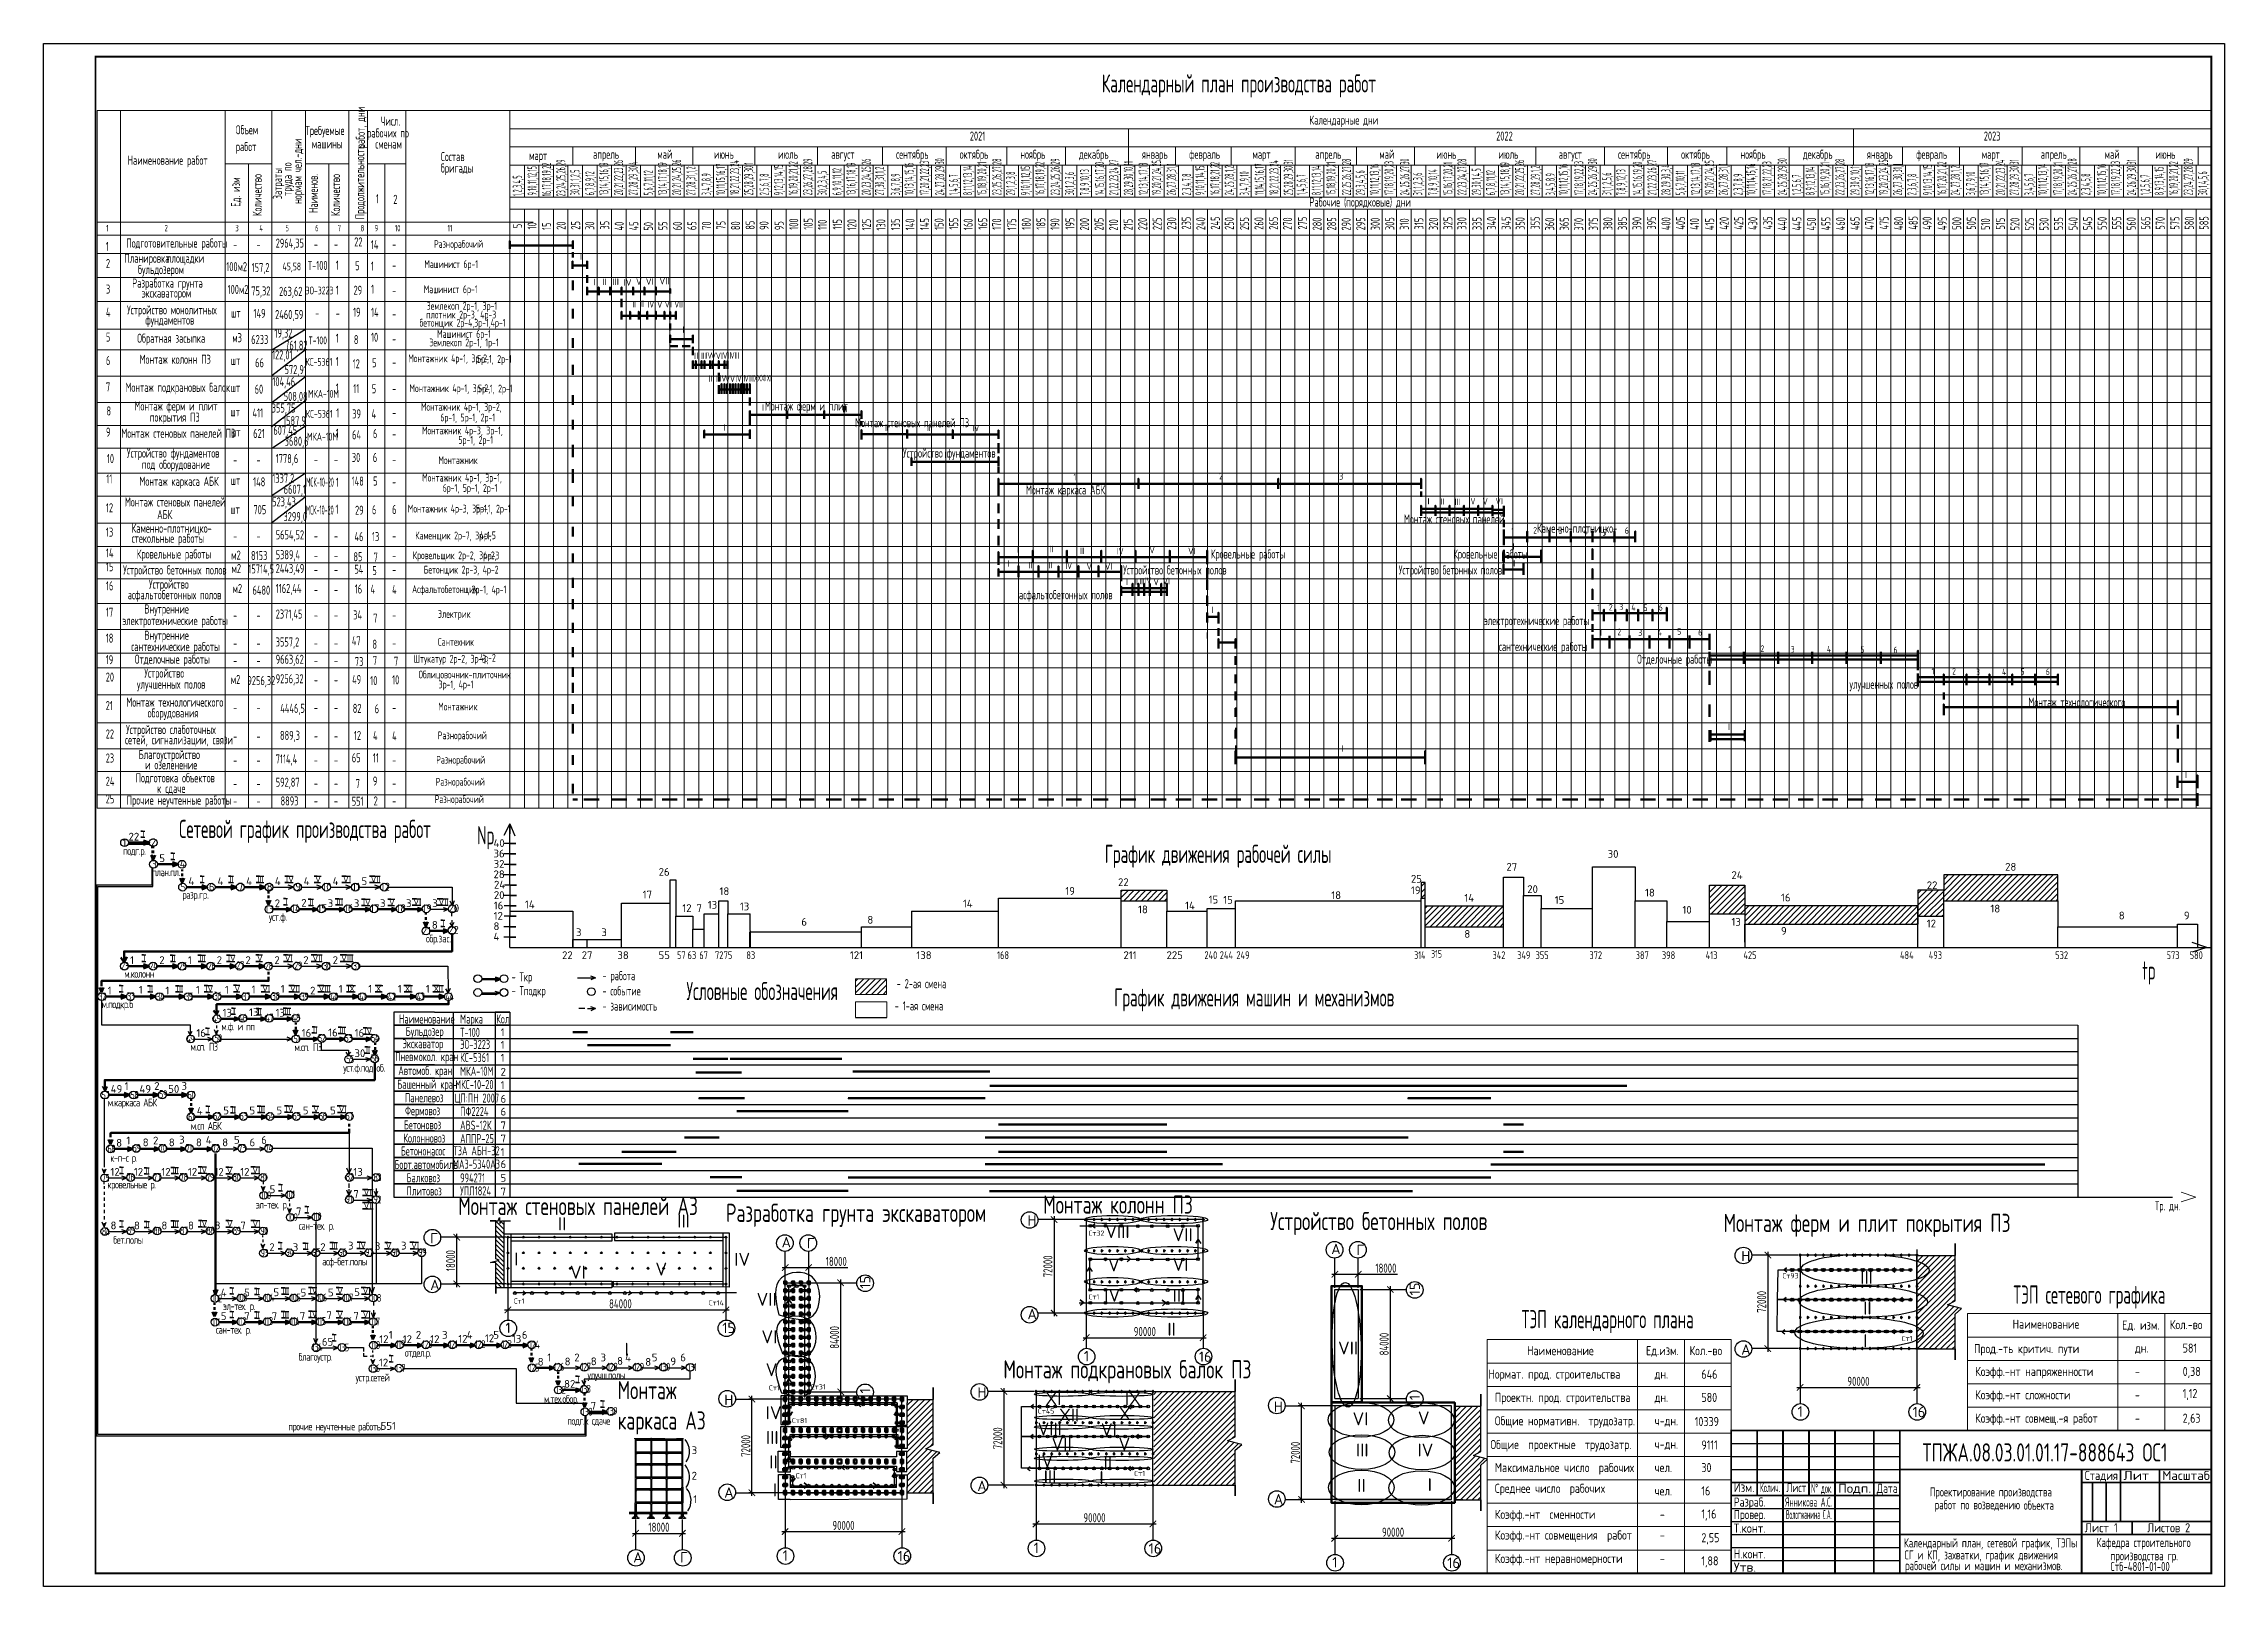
# Paper-space layout 'кал.план' of a CAD drawing. Header units: millimetres. Extents: x 0 to 2359, y 0 to 678.
# Drawn here: x 0 to 840, y 0 to 594 of the extents above; entities that cross this region are included whole.
import ezdxf
from ezdxf.enums import TextEntityAlignment as Align

# ---------------------------------------------------------------- set-up
doc = ezdxf.new("R2010")
doc.units = ezdxf.units.MM
doc.header["$LTSCALE"] = 0.5
for name, pattern in [('ACAD_ISO03W100', [30, 12, -18]), ('ACAD_ISO10W100', [18, 12, -3, 0, -3]), ('JIS_02_4.0', [5.5, 4, -1.5])]:
    doc.linetypes.add(name, pattern=pattern)
for name, color, linetype in [('ЛИНИИ_045', 254, 'Continuous'), ('размеры', 7, 'Continuous'), ('текст', 7, 'Continuous'), ('тонкие', 7, 'Continuous')]:
    doc.layers.add(name, color=color, linetype=linetype)
for name, color, linetype, lineweight in [('Основная', 1, 'Continuous', 70), ('ТОЛСТЫЕ', 1, 'Continuous', 50), ('тонкая', 7, 'Continuous', 20), ('ТОНКИЕе', 7, 'Continuous', 25), ('Я Тонкая', 2, 'Continuous', 15), ('Я Штриховая', 6, 'JIS_02_4.0', 15), ('яОсевая', 3, 'ACAD_ISO10W100', 15), ('яТолстая', 1, 'Continuous', 60), ('яШтриховая', 6, 'JIS_02_4.0', 15)]:
    doc.layers.add(name, color=color, linetype=linetype, lineweight=lineweight)
doc.styles.add('Наклонный', font='isocpeur.ttf', dxfattribs={"width": 0.7, "height": 3.5})
doc.styles.add('Наклонный 5', font='isocpeur.ttf', dxfattribs={"height": 7})
doc.styles.add('Наколонный', font='isocpeur.ttf', dxfattribs={"width": 0.8, "oblique": 15, "height": 3.5})
doc.styles.add('прямой', font='isocpeur.ttf', dxfattribs={"width": 0.7, "height": 3})
doc.linetypes.add('119-1 Кабель высоковольтный подземный', pattern='A,8,-2,[31,Russia-GOST_Topo.shx,S=0.15,R=180,X=0,Y=0],1,[31,Russia-GOST_Topo.shx,S=0.1,R=180,X=0,Y=0],6,[31,Russia-GOST_Topo.shx,S=0.1,R=0,X=0,Y=0],1,[31,Russia-GOST_Topo.shx,S=0.15,R=0,X=0,Y=0],-2', length=20)
doc.dimstyles.new('СТРОИТЕЛЬНЫЙ', dxfattribs={"dimtxt": 3.5, "dimasz": 2.5, "dimexe": 1.25, "dimexo": 0.625, "dimtad": 1, "dimdec": 0, "dimlfac": 500, "dimdsep": 46, "dimtxsty": 'Наклонный', "dimblk1": 'ARCHTICK', "dimblk2": 'ARCHTICK', "dimsah": 1, "dimcen": 0, "dimdle": 1.25, "dimadec": 0, "dimazin": 0, "dimtfac": 0.75, "dimtdec": 0, "dimtmove": 0, "dimatfit": 3, "dimldrblk": 'ARCHTICK', "dimfxl": 1, "dimtolj": 1, "dimtzin": 0, "dimarcsym": 0})
pattern_1 = [(45, (16.3761, 41.5182), (-1.122532, 1.122532), [])]

psp = doc.layouts.new('кал.план')

# ---------------------------------------------------------------- texts
at = {"layer": 'текст', "style": 'прямой'}
for s, width, p, p2 in [('Стадия', 0.811603, (786.6064, 41.227), (799.3891, 41.227)), ('Лит', 1.179066, (801.5196, 41.227), (811.4238, 41.227)), ('Масштаб', 0.93751, (816.4328, 41.227), (834.808, 41.227)), ('Разраб.', 0.736913, (651.4026, 30.9882), (663.6538, 30.9882)), ('Изм.', 0.89515, (651.4026, 36.5462), (659.3918, 36.5462)), ('Колич.', 0.565781, (661.5222, 36.5462), (669.2451, 36.5462)), ('Янникова А.С.', 0.601833, (671.2506, 30.9882), (689.3658, 30.9882)), ('Лист', 0.735515, (671.6419, 36.5462), (679.3648, 36.5462)), ('N%%D док.', 0.536073, (681.229, 36.2802), (689.4845, 36.2802)), ('Подп.', 1.141316, (691.6149, 36.2802), (704.3977, 36.2802)), ('Дата', 0.671362, (706.5281, 36.2802), (714.5174, 36.2802)), ('Провер.', 0.760943, (651.4026, 26.1822), (663.6538, 26.1822)), ('Вологжанина С.А.', 0.458675, (671.5428, 26.1822), (689.2018, 26.1822)), ('Т.конт.', 0.795531, (651.4026, 20.9242), (663.6538, 20.9242)), ('Лист 1', 0.890783, (786.6064, 21.106), (799.3891, 21.106)), ('Листов 2 ', 0.833342, (810.7078, 21.106), (829.083, 21.106)), ('Утв.', 0.914517, (651.4026, 5.9022), (660.0448, 5.9022)), ('Н.конт.', 0.795531, (651.4026, 11.0092), (663.6538, 11.0092))]:
    psp.add_text(s, height=3.5, dxfattribs=dict(at, width=width)).set_placement(p, p2, align=Align.FIT)
at = {"layer": 'текст', "color": 7, "style": 'Наклонный', "width": 0.7}
for s, p in [('Проектирование производства', (726.9153, 34.89)), ('работ по возведению', (728.8359, 29.9335)), ('объекта', (763.0855, 29.7736)), ('Календарный план, сетевой график, ТЭПы ', (716.9416, 15.2736)), ('СГ и КП, захватки, график движения', (717.1924, 10.6375)), ('рабочей силы и машин и механизмов.', (717.4433, 6.5027))]:
    psp.add_text(s, height=3.5, dxfattribs=at).set_placement(p)
at = {"layer": 'ТОЛСТЫЕ', "color": 0, "char_height": 3, "attachment_point": 1, "style": 'Наклонный 5'}
for s, insert in [('1', (176.4075, 215.1088)), ('1', (176.4075, 210.241)), ('1', (176.4075, 205.2758)), ('1', (176.4075, 194.7738)), ('2', (176.4075, 199.9012)), ('6', (176.4075, 189.493)), ('7', (176.4075, 179.2833)), ('6', (176.4075, 184.5602)), ('1', (176.4075, 168.9635)), ('7', (176.4075, 174.2207)), ('6', (176.4075, 164.3326)), ('7', (176.4075, 153.7681)), ('5', (176.4075, 159.0429))]:
    psp.add_mtext_dynamic_manual_height_columns(s, width=3.106475, gutter_width=35, heights=[0], dxfattribs=dict(at, insert=insert))
at = {"layer": 'тонкая', "style": 'Наклонный'}
for s, height, width, p in [('Календарный план производства работ', 7, 0.6, (408.0012, 575.471)), ('Объем ', 3.5, 0.6, (74.4124, 559.3606)), ('Числ.', 3.5, 0.6, (130.3101, 562.6954)), ('Календарные дни', 3.5, 0.6, (487.9766, 563.1105)), ('работ', 3.5, 0.6, (74.4124, 552.8807)), ('Требуемые ', 3.5, 0.6, (101.2752, 559.0925)), ('машины', 3.5, 0.6, (103.7156, 553.9133)), ('рабочих по', 3.5, 0.6, (125.001, 558.1272)), (' сменам', 3.5, 0.6, (126.6506, 553.8641)), ('2021', 3.5, 0.6, (357.1682, 556.9266)), ('2022', 3.5, 0.6, (559.9018, 556.9266)), ('2023', 3.5, 0.6, (747.7323, 556.9266)), ('Наименование работ', 3.5, 0.6, (32.7601, 547.6351)), ('бригады', 3.5, 0.6, (153.412, 544.6084)), ('Состав ', 3.5, 0.6, (153.412, 549.0513)), ('март', 3.5, 0.6, (187.4028, 549.4481)), ('апрель', 3.5, 0.6, (212.0357, 549.9266)), ('май', 3.5, 0.6, (236.8201, 549.9266)), ('июнь', 3.5, 0.6, (258.5938, 549.9266)), ('июль', 3.5, 0.6, (283.3366, 549.9266)), ('август', 3.5, 0.6, (303.7841, 549.9266)), ('сентябрь', 3.5, 0.6, (328.7794, 549.9266)), ('октябрь', 3.5, 0.6, (353.254, 549.9266)), ('ноябрь', 3.5, 0.6, (376.6292, 549.9266)), ('декабрь', 3.5, 0.6, (399.1944, 549.9266)), ('январь', 3.5, 0.6, (423.4954, 549.9266)), ('февраль', 3.5, 0.6, (441.6535, 549.9266)), ('март', 3.5, 0.6, (466.0534, 549.9266)), ('апрель', 3.5, 0.6, (490.2464, 549.9266)), ('май', 3.5, 0.6, (514.9158, 549.9266)), ('июнь', 3.5, 0.6, (536.9094, 549.9266)), ('июль', 3.5, 0.6, (560.8148, 549.9266)), ('август', 3.5, 0.6, (584.0181, 549.9266)), ('сентябрь', 3.5, 0.6, (606.864, 549.9266)), ('октябрь', 3.5, 0.6, (631.1625, 549.9266)), ('ноябрь', 3.5, 0.6, (654.026, 549.9266)), ('декабрь', 3.5, 0.6, (678.0375, 549.9266)), ('январь', 3.5, 0.6, (702.7186, 549.9266)), ('февраль', 3.5, 0.6, (721.6917, 549.9266)), ('март', 3.5, 0.6, (746.9442, 549.9266)), ('апрель', 3.5, 0.6, (769.6745, 549.9266)), ('май', 3.5, 0.6, (794.2846, 549.9266)), ('июнь', 3.5, 0.6, (813.8868, 549.9266)), ('1', 3.5, 0.6, (128.3997, 532.8183)), ('2', 3.5, 0.6, (135.0987, 532.5745)), ('Рабочие (порядковые) дни', 3.5, 0.6, (487.9766, 531.5123)), ('1', 2.5, 0.6, (24.5093, 521.9989)), ('2', 2.5, 0.6, (47.0093, 521.9989)), ('3', 2.5, 0.6, (74.2752, 521.9989)), ('4', 2.5, 0.6, (83.5286, 521.9989)), ('5', 2.5, 0.6, (93.5752, 521.9989)), ('6', 2.5, 0.6, (104.9752, 521.9989)), ('7', 2.5, 0.6, (113.6752, 521.9989)), ('8', 2.5, 0.6, (122.5093, 521.9989)), ('9', 2.5, 0.6, (127.9538, 521.9989)), ('10', 2.5, 0.6, (135.7131, 521.9989)), ('11', 2.5, 0.6, (155.9921, 521.9989)), ('1', 3.5, 0.6, (24.3268, 514.4269)), ('Планировка', 3.5, 0.6, (31.4829, 509.9029)), ('Подготовительные работы', 3.5, 0.6, (32.2566, 515.7356)), ('-', 3.5, 0.6, (73.3796, 515.2273)), ('-', 3.5, 0.6, (82.3796, 515.2273)), ('2964,35', 3.5, 0.6, (89.7942, 515.7176)), ('-', 3.5, 0.6, (104.4907, 515.3048)), ('-', 3.5, 0.6, (112.2248, 515.3048)), ('22', 3.5, 0.6, (120.0546, 516.1735)), ('14', 3.5, 0.6, (126.4392, 515.1168)), ('-', 3.5, 0.6, (134.6286, 515.3048)), ('Разнорабочий', 3, 0.6, (150.7763, 515.6452)), ('2', 3.5, 0.6, (24.4093, 507.8827)), ('бульдозером', 3.5, 0.6, (36.7484, 505.5597)), ('площадки', 3.5, 0.6, (47.8059, 509.9029)), ('100м2', 3.5, 0.6, (70.752, 506.6523)), ('157,2', 3.5, 0.6, (80.5223, 506.3267)), ('Т-100', 3.5, 0.6, (102.1613, 507.1327)), ('1', 3.5, 0.6, (112.9306, 507.2337)), ('5', 3.5, 0.6, (120.4133, 507.0073)), ('1', 3.5, 0.6, (126.4618, 506.8635)), ('-', 3.5, 0.6, (134.6286, 507.1985)), ('Машинист 6р-1', 3, 0.6, (147.0338, 507.8967)), ('3', 3.5, 0.6, (24.4093, 498.0197)), ('Разработка грунта', 3.5, 0.6, (34.5105, 500.3321)), ('экскаватором', 3.5, 0.6, (38.1964, 496.5017)), ('100м2', 3.5, 0.6, (71.2695, 497.9002)), ('75,32', 3.5, 0.6, (80.3874, 497.3188)), ('263,62', 3.5, 0.6, (91.0959, 497.1513)), ('ЭО-3223', 3, 0.6, (101.2752, 497.7414)), ('1', 3.5, 0.6, (112.905, 497.5863)), ('29', 3.5, 0.6, (119.7822, 497.5832)), ('1', 3.5, 0.6, (126.5086, 497.9429)), ('-', 3.5, 0.6, (134.6286, 497.3606)), ('Машинист 6р-1', 3, 0.6, (146.8296, 498.1892)), ('4', 3.5, 0.6, (24.4093, 489.1384)), ('Устройство монолитных', 3.5, 0.6, (32.5364, 490.0229)), ('фундаментов', 3.5, 0.6, (39.5672, 486.0978)), ('шт', 3.5, 0.6, (72.643, 488.8205)), ('149', 3.5, 0.6, (81.2505, 488.6524)), ('2460,59', 3.5, 0.6, (89.5742, 488.2265)), ('-', 3, 0.6, (105.0374, 488.9799)), ('-', 3.5, 0.6, (112.905, 488.705)), ('19', 3.5, 0.6, (119.5822, 489.0977)), ('14', 3.5, 0.6, (126.5086, 489.0616)), ('-', 3.5, 0.6, (134.6286, 488.4793)), ('бетонщик 2р-4,3р-1,4р-1', 3, 0.6, (145.2055, 485.3055)), ('плотник 2р-3, 4р-3', 3, 0.6, (147.7684, 488.4392)), ('Землекоп 2р-1, 3р-1', 3, 0.6, (147.9739, 491.7963)), ('5', 3.5, 0.6, (24.4093, 479.5325)), ('Обратная засыпка', 3.5, 0.6, (36.4593, 479.0915)), ('м3', 3.5, 0.6, (73.0711, 479.2871)), ('6233', 3.5, 0.6, (80.3765, 478.6103)), ('19,32', 3.5, 0.6, (89.3157, 481.0615)), ('761,82', 3.5, 0.6, (93.4188, 476.4241)), ('Т-100', 3, 0.6, (102.5077, 478.5243)), ('1', 3.5, 0.6, (112.905, 479.0991)), ('8', 3.5, 0.6, (119.8981, 478.5579)), ('10', 3.5, 0.6, (126.5086, 479.4557)), ('-', 3.5, 0.6, (134.6286, 478.8734)), ('Землекоп 2р-1, 1р-1', 3, 0.6, (149.0006, 477.7337)), ('Машинист 6р-1', 3, 0.6, (151.9563, 480.9849)), ('6', 3.5, 0.6, (24.4093, 470.5229)), ('Монтаж колонн ПЗ', 3.5, 0.6, (37.3663, 470.9768)), ('шт', 3.5, 0.6, (72.5289, 470.5744)), ('66', 3.5, 0.6, (81.8893, 469.6614)), ('122,01', 3.5, 0.6, (88.3792, 472.6787)), ('572,91', 3.5, 0.6, (93.2036, 467.0165)), ('КС-5361', 3, 0.6, (101.2752, 470.2446)), ('1', 3.5, 0.6, (112.905, 470.0895)), ('12', 3.5, 0.6, (119.4395, 469.2601)), ('5', 3.5, 0.6, (126.9397, 469.6629)), ('-', 3.5, 0.6, (134.6286, 469.8638)), ('Монтажник 4р-1, 3р-2,', 3, 0.6, (140.859, 471.6088)), ('5р-1, 2р-1', 3, 0.6, (167.3698, 471.3633)), ('7', 3.5, 0.6, (24.4093, 460.3574)), ('Монтаж подкрановых балок', 3.5, 0.6, (31.9406, 460.192)), ('шт', 3.5, 0.6, (72.4792, 460.0805)), ('60', 3.5, 0.6, (81.6848, 459.4749)), ('104,46', 3.5, 0.6, (88.5086, 462.3812)), ('1', 3.5, 0.6, (112.905, 459.9241)), ('11', 3.5, 0.6, (119.6691, 459.6835)), ('5', 3.5, 0.6, (126.7792, 459.6327)), ('Монтажник 4р-1, 3р-2,', 3, 0.6, (141.34, 460.0913)), ('5р-1, 2р-1', 3, 0.6, (167.7083, 459.9645)), ('8', 3.5, 0.6, (24.6273, 451.1058)), ('Монтаж ферм и плит ', 3.5, 0.6, (35.4241, 452.9958)), ('411', 3.5, 0.6, (80.8463, 450.3248)), ('355,75', 3.5, 0.6, (88.2619, 452.2297)), ('508,08', 3.5, 0.6, (92.8841, 456.7018)), ('МКА-10М', 3, 0.6, (102.2528, 457.9533)), ('1', 3.5, 0.6, (113.0993, 450.334)), ('-', 3.5, 0.6, (134.6286, 459.6984)), ('Монтажник 4р-1, 3р-2,', 3, 0.6, (145.7624, 452.9145)), ('Монтаж ферм и плит ', 3.5, 0.6, (278.2373, 452.9958)), ('9', 3.5, 0.6, (24.4093, 442.9483)), ('Монтаж стеновых панелей ПЗ', 3.5, 0.6, (30.3298, 442.5069)), ('покрытия ПЗ', 3.5, 0.6, (41.3228, 448.7066)), ('шт', 3.5, 0.6, (72.3904, 450.8186)), ('шт', 3.5, 0.6, (72.5744, 442.9814)), ('621', 3.5, 0.6, (81.1391, 442.4314)), ('607,45', 3.5, 0.6, (88.8905, 443.6403)), ('1587,9', 3.5, 0.6, (92.6374, 447.3367)), ('КС-5361', 3, 0.6, (101.3986, 450.2308)), ('1', 3.5, 0.6, (112.905, 442.5149)), ('64', 3.5, 0.6, (119.214, 441.9229)), ('39', 3.5, 0.6, (119.2632, 449.964)), ('4', 3.5, 0.6, (126.7126, 449.9647)), ('6', 3.5, 0.6, (127.2555, 442.3494)), ('-', 3.5, 0.6, (134.6286, 450.4467)), ('Монтажник 4р-3, 3р-1,', 3, 0.6, (146.1487, 443.8282)), ('6р-1, 5р-1, 2р-1', 3, 0.6, (153.2296, 448.8415)), ('Монтаж стеновых панелей ПЗ', 3.5, 0.6, (312.9768, 446.5746)), ('Устройство фундаментов', 3.5, 0.6, (32.4623, 434.8751)), ('3680,6', 3.5, 0.6, (93.266, 439.4377)), ('МКА-10М', 3, 0.6, (101.8599, 441.4539)), ('-', 3.5, 0.6, (134.6286, 442.2892)), ('5р-1, 2р-1', 3, 0.6, (160.1733, 440.1767)), ('Устройство фундаментов', 3.5, 0.6, (331.396, 434.8751)), ('11', 3.5, 0.6, (24.5428, 424.9098)), ('10', 3.5, 0.6, (24.7576, 432.7416)), ('под оборудование', 3.5, 0.6, (38.2604, 430.5273)), ('-', 3.5, 0.6, (73.3796, 432.255)), ('-', 3.5, 0.6, (82.3796, 432.255)), ('1337,2', 3.5, 0.6, (88.4922, 425.1829)), ('1778,6', 3.5, 0.6, (89.7942, 432.7454)), ('-', 3.5, 0.6, (104.4907, 432.3326)), ('-', 3.5, 0.6, (112.2248, 432.3326)), ('30', 3.5, 0.6, (119.1272, 433.2013)), ('6', 3.5, 0.6, (127.2139, 433.2013)), ('-', 3.5, 0.6, (134.6286, 432.3326)), ('Монтажник 4р-1, 3р-1,', 3, 0.6, (146.2256, 425.6476)), ('Монтажник', 3, 0.6, (152.4595, 432.4244)), ('Монтаж каркаса АБК', 3.5, 0.6, (37.3289, 424.0117)), ('шт', 3.5, 0.6, (72.4947, 424.389)), ('148', 3.5, 0.6, (81.1013, 423.7904)), ('6607,1', 3.5, 0.6, (92.8677, 420.925)), ('МСК-10-20', 3.5, 0.4, (101.5202, 423.7117)), ('1', 3.5, 0.6, (112.9909, 423.6321)), ('148', 3.5, 0.6, (119.0493, 424.0802)), ('5', 3.5, 0.6, (127.318, 424.1199)), ('-', 3.5, 0.6, (134.6286, 423.8114)), ('6р-1, 5р-1, 2р-1', 3, 0.6, (154.1146, 421.697)), ('Монтаж каркаса АБК', 3.5, 0.6, (378.7779, 420.7062)), ('12', 3.5, 0.6, (24.4093, 413.8258)), ('Монтаж стеновых панелей', 3.5, 0.6, (31.7064, 416.0429)), ('АБК', 3.5, 0.6, (44.1531, 411.2223)), ('шт', 3.5, 0.6, (72.3413, 413.2442)), ('705', 3.5, 0.6, (81.2244, 413.0827)), ('523,43', 3.5, 0.6, (88.4114, 416.1039)), ('3299,0', 3.5, 0.6, (92.787, 410.4245)), ('МСК-10-20', 3.5, 0.4, (101.4394, 412.969)), ('1', 3.5, 0.6, (112.8475, 413.2437)), ('29', 3.5, 0.6, (120.359, 412.876)), ('6', 3.5, 0.6, (126.8814, 413.0526)), ('6', 3.5, 0.6, (134.6286, 413.1613)), ('Монтажник 4р-3, 3р-1,', 3, 0.6, (140.7074, 413.7279)), ('5р-1, 2р-1', 3, 0.6, (166.9106, 413.7453)), ('Монтаж стеновых панелей', 3.5, 0.6, (524.3779, 409.5007)), ('13', 3.5, 0.6, (24.4093, 404.4412)), ('стекольные работы', 3.5, 0.6, (34.3108, 402.0694)), ('Каменно-плотницко-', 3.5, 0.6, (34.3108, 405.9422)), ('-', 3.5, 0.6, (73.3796, 402.9032)), ('-', 3.5, 0.6, (82.3796, 402.9032)), ('5654,52', 3.5, 0.6, (89.7942, 403.3935)), ('-', 3.5, 0.6, (104.4907, 402.9807)), ('-', 3.5, 0.6, (112.2248, 402.9807)), ('46', 3.5, 0.6, (120.1503, 402.6964)), ('13', 3.5, 0.6, (126.8798, 402.7385)), ('-', 3.5, 0.6, (134.6286, 402.9807)), ('Каменщик 2р-7, 3р-1,', 3, 0.6, (143.5252, 403.3937)), ('4р-5', 3, 0.6, (168.4033, 403.4561)), ('Каменно-плотницко-', 3.5, 0.6, (575.6712, 405.9422)), ('14', 3.5, 0.6, (24.4093, 396.4296)), ('Кровельные работы', 3.5, 0.6, (36.2979, 396.0247)), ('м2', 3.5, 0.6, (72.6639, 395.6061)), ('8153', 3.5, 0.6, (80.2902, 395.4347)), ('5389,4', 3.5, 0.6, (89.7942, 395.7404)), ('-', 3.5, 0.6, (104.4907, 395.3276)), ('-', 3.5, 0.6, (112.2248, 395.3276)), ('85', 3.5, 0.6, (119.7244, 394.9755)), ('7', 3.5, 0.6, (127.5007, 394.8404)), ('-', 3.5, 0.6, (134.6286, 395.3276)), ('Кровельщик 2р-2, 3р-2, ', 3, 0.6, (142.6075, 395.7664)), ('4р-3', 3, 0.6, (169.7802, 395.7157)), ('Кровельные работы', 3.5, 0.6, (449.9989, 396.0247)), ('Кровельные работы', 3.5, 0.6, (543.3567, 396.0247)), ('15', 3.5, 0.6, (24.4093, 391.1186)), ('16', 3.5, 0.6, (24.4093, 383.7601)), ('Устройство бетонных полов', 3.5, 0.6, (31.0354, 389.8674)), ('Устройство ', 3.5, 0.6, (40.9567, 384.3993)), ('м2', 3.5, 0.6, (72.785, 390.4372)), ('15714,5', 3.5, 0.6, (79.2427, 390.2627)), ('2443,49', 3.5, 0.6, (89.7942, 390.4294)), ('-', 3.5, 0.6, (104.4907, 390.0166)), ('-', 3.5, 0.6, (112.2248, 390.0166)), ('54', 3.5, 0.6, (120.1, 390.1598)), ('5', 3.5, 0.6, (127.0184, 389.646)), ('-', 3.5, 0.6, (134.6286, 390.0166)), ('Бетонщик 2р-3, 4р-2', 3, 0.6, (146.8425, 390.2451)), ('Устройство бетонных полов', 3.5, 0.6, (416.2286, 389.8674)), ('Устройство бетонных полов', 3.5, 0.6, (522.3832, 389.8674)), ('асфальтобетонных полов', 3.5, 0.6, (32.8022, 380.3229)), ('Внутренние', 3.5, 0.6, (39.2439, 374.8504)), ('м2', 3.5, 0.6, (73.2061, 382.7571)), ('6480', 3.5, 0.6, (80.8568, 382.0698)), ('1162,44', 3.5, 0.6, (89.7942, 382.762)), ('-', 3.5, 0.6, (104.4907, 382.3492)), ('-', 3.5, 0.6, (112.2248, 382.3492)), ('16', 3.5, 0.6, (120.2288, 382.5401)), ('4', 3.5, 0.6, (126.3125, 382.498)), ('4', 3.5, 0.6, (134.6286, 382.3492)), ('Асфальтобетонщик', 3, 0.6, (142.3288, 382.7154)), ('2р-1, 4р-1', 3, 0.6, (165.2702, 382.6173)), ('асфальтобетонных полов', 3.5, 0.6, (376.0868, 380.3229)), ('17', 3.5, 0.6, (24.4093, 373.6113)), ('электротехнические работы', 3.5, 0.6, (30.7093, 370.3679)), ('-', 3.5, 0.6, (73.3796, 372.4068)), ('-', 3.5, 0.6, (82.3796, 372.4068)), ('2371,45', 3.5, 0.6, (89.7942, 372.8972)), ('-', 3.5, 0.6, (104.4907, 372.4843)), ('-', 3.5, 0.6, (112.2248, 372.4843)), ('34', 3.5, 0.6, (119.6393, 372.5618)), ('7', 3.5, 0.6, (127.3424, 371.3233)), ('-', 3.5, 0.6, (134.6286, 372.4843)), ('Электрик', 3, 0.6, (152.2826, 373.1826)), ('электротехнические работы', 3.5, 0.6, (555.1217, 370.3679)), ('18', 3.5, 0.6, (24.3268, 363.626)), ('сантехнические работы', 3.5, 0.6, (34.1401, 360.3877)), ('Внутренние', 3.5, 0.6, (39.2439, 364.7424)), ('-', 3.5, 0.6, (73.3796, 361.6574)), ('-', 3.5, 0.6, (82.3796, 361.6574)), ('3557,2', 3.5, 0.6, (89.7942, 362.1477)), ('-', 3.5, 0.6, (104.4907, 361.7349)), ('-', 3.5, 0.6, (112.2248, 361.7349)), ('47', 3.5, 0.6, (119.1272, 362.6036)), ('8', 3.5, 0.6, (127.0606, 361.2702)), ('-', 3.5, 0.6, (134.6286, 361.7349)), ('Сантехник', 3, 0.6, (152.2826, 362.4331)), ('сантехнические работы', 3.5, 0.6, (560.9617, 360.3877)), ('19', 3.5, 0.6, (24.3268, 355.3255)), ('Отделочные работы', 3.5, 0.6, (35.5184, 355.525)), ('Устройство', 3.5, 0.6, (39.1832, 350.1567)), ('-', 3.5, 0.6, (73.3796, 354.9888)), ('-', 3.5, 0.6, (82.3796, 354.9888)), ('9663,62', 3.5, 0.6, (89.7942, 355.4792)), ('-', 3.5, 0.6, (104.4907, 355.0663)), ('-', 3.5, 0.6, (112.2248, 355.0663)), ('73', 3.5, 0.6, (120.2764, 354.6081)), ('7', 3.5, 0.6, (127.2173, 355.0462)), ('7', 3.5, 0.6, (135.3593, 354.7541)), ('Штукатур 2р-2, 3р-3,', 3, 0.6, (142.8935, 355.9451)), ('Облицовочник-плиточник', 3, 0.6, (144.8104, 349.8735)), ('4р-2', 3, 0.6, (168.462, 356.2854)), ('Отделочные работы', 3.5, 0.6, (614.1913, 355.525)), ('20', 3.5, 0.6, (24.3268, 348.626)), ('улучшенных полов', 3.5, 0.6, (36.3358, 345.8743)), ('м2', 3.5, 0.6, (72.5034, 347.7175)), ('9256,32', 3.5, 0.6, (78.8901, 347.2762)), ('9256,32', 3.5, 0.6, (89.7942, 347.9864)), ('-', 3.5, 0.6, (104.4907, 347.5736)), ('-', 3.5, 0.6, (112.2248, 347.5736)), ('49', 3.5, 0.6, (119.2369, 347.7046)), ('10', 3.5, 0.6, (126.1973, 347.2822)), ('10', 3.5, 0.6, (134.6286, 347.5736)), ('3р-1, 4р-1', 3, 0.6, (152.5547, 346.0629)), ('улучшенных полов', 3.5, 0.6, (696.0006, 345.8743)), ('21', 3.5, 0.6, (24.3268, 337.6603)), ('Монтаж технологического', 3.5, 0.6, (32.2692, 338.9715)), ('оборудования', 3.5, 0.6, (40.4832, 334.817)), ('-', 3.5, 0.6, (73.3796, 336.8043)), ('-', 3.5, 0.6, (82.3796, 336.8043)), ('4446,5', 3.5, 0.6, (91.5685, 336.5857)), ('-', 3.5, 0.6, (104.4907, 336.8818)), ('-', 3.5, 0.6, (112.2248, 336.8818)), ('82', 3.5, 0.6, (119.4682, 336.5865)), ('6', 3.5, 0.6, (127.9218, 336.4365)), ('-', 3.5, 0.6, (134.6286, 336.8818)), ('Монтажник', 3, 0.6, (152.4029, 337.5216)), ('Монтаж технологического', 3.5, 0.6, (764.9223, 338.9715)), ('22', 3.5, 0.6, (24.3268, 326.7236)), ('сетей, сигнализации, связи', 3.5, 0.6, (31.7859, 324.4776)), ('Устройство слаботочных', 3.5, 0.6, (32.1724, 328.4389)), ('889,3', 3.5, 0.6, (91.462, 326.1805)), ('12', 3.5, 0.6, (119.9112, 326.1594)), ('4', 3.5, 0.6, (127.2891, 326.0627)), ('4', 3.5, 0.6, (134.6286, 325.9451)), ('Разнорабочий', 3, 0.6, (152.2258, 326.4302)), ('23', 3.5, 0.6, (24.3268, 317.4657)), ('Благоустройство', 3.5, 0.6, (37.0035, 318.8212)), ('-', 3.5, 0.6, (73.3796, 325.8675)), ('-', 3.5, 0.6, (82.3796, 325.8675)), ('7114,4', 3.5, 0.6, (89.7942, 317.0999)), ('-', 3.5, 0.6, (104.4907, 325.9451)), ('-', 3.5, 0.6, (112.2248, 325.9451)), ('65', 3.5, 0.6, (119.1272, 317.5559)), ('11', 3.5, 0.6, (127.2139, 317.5559)), ('Разнорабочий', 3, 0.6, (151.6274, 317.0436)), ('24', 3.5, 0.6, (24.3268, 308.5185)), ('Подготовка объектов ', 3.5, 0.6, (35.8439, 309.8258)), ('и озеленение', 3.5, 0.6, (39.516, 314.8599)), ('-', 3.5, 0.6, (73.3796, 316.6096)), ('-', 3.5, 0.6, (82.3796, 316.6096)), ('592,87', 3.5, 0.6, (89.7942, 308.1527)), ('-', 3.5, 0.6, (104.4907, 316.6871)), ('-', 3.5, 0.6, (112.2248, 316.6871)), ('7', 3.5, 0.6, (120.6184, 307.6118)), ('9', 3.5, 0.6, (127.2139, 308.6087)), ('-', 3.5, 0.6, (134.6286, 316.6871)), ('Разнорабочий', 3, 0.6, (151.4387, 308.5761)), ('25', 3.5, 0.6, (24.3268, 301.7283)), ('Прочие неучтенные работы', 3.5, 0.6, (32.3831, 301.2431)), ('к сдаче', 3.5, 0.6, (44.1545, 305.7679)), ('-', 3.5, 0.6, (73.3796, 307.6624)), ('-', 3.5, 0.6, (73.3796, 300.8723)), ('-', 3.5, 0.6, (82.3796, 307.6624)), ('-', 3.5, 0.6, (82.3796, 300.8723)), ('8893', 3.5, 0.6, (91.6849, 300.9498)), ('-', 3.5, 0.6, (104.4907, 307.7399)), ('-', 3.5, 0.6, (104.4907, 300.9498)), ('-', 3.5, 0.6, (112.2248, 307.7399)), ('-', 3.5, 0.6, (112.2248, 300.9498)), ('551', 3.5, 0.6, (119.0839, 300.8153)), ('2', 3.5, 0.6, (127.5168, 300.9498)), ('-', 3.5, 0.6, (134.6286, 307.7399)), ('-', 3.5, 0.6, (134.6286, 300.9498)), ('Разнорабочий', 3, 0.6, (151.0613, 301.8887)), ('Сетевой график производства работ', 7, 0.6, (52.5998, 288.3924)), ('Nр', 7, 0.6, (167.3883, 285.9675)), ('График движения рабочей силы', 7, 0.6, (409.151, 278.815)), ('- Ткр', 3.5, 0.6, (180.6566, 233.2091)), ('- работа', 3.5, 0.6, (215.6477, 233.6388)), ('tр', 7, 0.6, (808.7558, 233.9069)), ('- Тподкр', 3.5, 0.6, (180.6566, 227.8716)), ('- событие', 3.5, 0.6, (215.6477, 227.7992)), ('Условные обозначения', 7, 0.6, (248.0005, 225.992)), ('- 2-ая смена', 3.5, 0.6, (328.9871, 230.5878)), ('График движения машин и механизмов', 7, 0.6, (412.7778, 223.5487)), ('Наименование', 3.5, 0.6, (137.3067, 216.9948)), ('Марка', 3.5, 0.6, (160.8393, 216.9948)), ('Кол.', 3.5, 0.6, (174.7607, 216.9948)), ('- зависимость', 3.5, 0.6, (215.6477, 221.9596)), ('- 1-ая смена', 3.5, 0.6, (328.2255, 222.0322)), ('Экскаватор', 3.5, 0.6, (138.6408, 207.4822)), ('Бульдозер', 3.5, 0.6, (139.8919, 212.2142)), ('Т-100', 3.5, 0.6, (160.8393, 211.8326)), ('ЭО-3223', 3.5, 0.6, (160.8393, 207.2077)), ('Пневмокол. кран', 3.5, 0.6, (135.805, 202.497)), ('КС-5361', 3.5, 0.6, (160.8393, 202.1448)), ('Башенный кран', 3.5, 0.6, (136.6623, 191.8423)), ('Автомоб. кран', 3.5, 0.6, (137.0321, 197.1312)), ('МКС-10-20', 3.5, 0.6, (158.9267, 191.7523)), ('МКА-10М', 3.5, 0.6, (160.8393, 196.8644)), ('Фермовоз', 3.5, 0.6, (139.6163, 181.6556)), ('Панелевоз', 3.5, 0.6, (139.547, 186.6694)), ('ЦП:ПН 2007', 3.5, 0.6, (158.7831, 186.5362)), ('ПФ2224', 3.5, 0.6, (160.8393, 181.3887)), ('Бетоновоз', 3.5, 0.6, (139.1654, 176.2283)), ('АBS-12К', 3.5, 0.6, (160.8393, 176.0942)), ('Бетононасос', 3.5, 0.6, (137.9951, 166.1672)), ('Колонновоз', 3.5, 0.6, (138.9854, 171.1387)), ('ТЗА АБН-32', 3.5, 0.6, (158.2786, 166.2404)), ('АППР-25', 3.5, 0.6, (160.8393, 170.9467)), ('Борт.автомобиль', 3.5, 0.6, (135.5578, 160.9647)), ('МАЗ-5340АЗ', 3.5, 0.6, (158.1009, 161.0929)), ('Балковоз', 3.5, 0.6, (140.178, 155.857)), ('Плитовоз', 3.5, 0.6, (140.178, 150.7675)), ('УПЛ1824', 3.5, 0.6, (160.8393, 150.7978)), ('994271', 3.5, 0.6, (160.8393, 155.7983)), ('Тр. дн.', 3.5, 0.6, (813.6637, 145.0594)), ('ТЭП сетевого графика', 7, 0.6, (759.1286, 109.1077)), ('ТЭП календарного плана', 7, 0.6, (569.7162, 99.6606))]:
    psp.add_text(s, height=height, dxfattribs=dict(at, width=width)).set_placement(p)
for s, width, p in [('работ, дни', 0.6, (124.1696, 553.9674)), ('нормам чел.-дни', 0.6, (99.8699, 532.5859)), ('труда по ', 0.6, (95.9354, 535.6314)), ('Продолжительность ', 0.6, (123.9522, 526.6595)), ('16,17,18,19,22', 0.4, (195.825, 535.4977)), ('23,24,25,26,29', 0.4, (201.3884, 535.4777)), ('13,14,15,16,19', 0.4, (217.9117, 535.8982)), ('20,21,22,23,26', 0.4, (223.5596, 535.8982)), ('27,28,29,30,4', 0.4, (229.2075, 535.8982)), ('13,14,17,18,19', 0.4, (240.5033, 535.8982)), ('20,21,24,25,26', 0.4, (245.9747, 535.8982)), ('18,21,22,23,24', 0.4, (268.2719, 535.8982)), ('25,28,29,30,1', 0.4, (273.7146, 535.8982)), ('16,19,20,21,22', 0.4, (290.8458, 535.8982)), ('23,26,27,28,29', 0.4, (296.4669, 535.8982)), ('13,16,17,18,19', 0.4, (313.1519, 535.8982)), ('20,23,24,25,26', 0.4, (318.9515, 535.8982)), ('10,13,14,15,16', 0.4, (335.5035, 535.8982)), ('17,20,21,22,23', 0.4, (341.3924, 535.8982)), ('24,27,28,29,30', 0.4, (347.2812, 535.8982)), ('15,18,19,20,21', 0.4, (363.5201, 535.8982)), ('23,25,26,27,28', 0.4, (369.3197, 535.8982)), ('16,17,18,19,22', 0.4, (385.8819, 535.8982)), ('23,24,25,26,29', 0.4, (391.7707, 535.8982)), ('14,15,16,17,20', 0.4, (408.9018, 535.8982)), ('21,22,23,24,27', 0.4, (414.3445, 535.8982)), ('28,29,30,10,11', 0.4, (419.9657, 535.8982)), ('12,13,14,17,18', 0.4, (425.6761, 535.8982)), ('19,20,21,24,25', 0.4, (430.7619, 535.8982)), ('16,17,18,21,22', 0.4, (453.2848, 535.8982)), ('18,21,22,23,24', 0.4, (476.0371, 535.8982)), ('25,28,29,30,31', 0.4, (481.569, 535.8982)), ('15,18,19,20,21', 0.4, (497.9864, 535.8982)), ('22,25,26,27,28', 0.4, (503.9644, 535.8982)), ('17,18,19,20,23', 0.4, (520.3473, 535.8982)), ('24,25,26,27,30', 0.4, (526.4145, 535.8982)), ('15,16,17,20,21', 0.4, (543.0103, 535.8982)), ('22,23,24,27,28', 0.4, (548.453, 535.8982)), ('13,14,15,18,19', 0.4, (564.9596, 535.8982)), ('20,21,22,25,26', 0.4, (570.67, 535.8982)), ('17,18,19,22,23', 0.4, (593.461, 535.8982)), ('24,25,26,29,30', 0.4, (598.7253, 535.8982)), ('14,15,16,19,20', 0.4, (616.0349, 535.8982)), ('21,22,23,26,27', 0.4, (621.656, 535.8982)), ('12,13,14,17,18', 0.4, (638.3838, 535.8982)), ('19,20,21,24,25', 0.4, (643.7373, 535.8982)), ('17,18,21,22,23', 0.4, (665.9542, 535.8982)), ('24,25,28,29,30', 0.4, (671.8431, 535.8982)), ('15,16,19,20,21', 0.4, (688.2203, 535.8982)), ('22,23,26,27,28', 0.4, (694.0199, 535.8982)), ('12,13,16,17,18', 0.4, (705.4406, 535.8982)), ('19,20,23,24,25', 0.4, (710.7941, 535.8982)), ('16,17,20,21,22', 0.4, (733.2787, 535.8982)), ('13,14,15,16,17', 0.4, (749.663, 535.8982)), ('20,21,22,23,24', 0.4, (755.8195, 535.8982)), ('27,28,29,30,31', 0.4, (761.1729, 535.8982)), ('17,18,19,20,21', 0.4, (777.9472, 535.8982)), ('24,25,26,27,28', 0.4, (783.4791, 535.8982)), ('17,18,19,22,23', 0.4, (800.1641, 535.8982)), ('24,26,29,30,31', 0.4, (806.3206, 535.8982)), ('16,19,20,21,22', 0.4, (822.5897, 535.8982)), ('23,24,27,28,29', 0.4, (828.2013, 535.8982)), ('Ед. изм', 0.6, (76.1219, 531.4302)), ('Количество', 0.6, (84.425, 527.8616)), ('Затраты ', 0.6, (92.1957, 534.3564)), ('Наименов.', 0.6, (106.038, 529.0835)), ('Количество', 0.6, (114.5811, 527.8648)), ('1,2,3,4,5', 0.4, (184.6001, 535.5645)), ('9,10,11,12,15', 0.4, (190.2793, 535.8315)), ('30,31,1,2,5', 0.4, (206.7826, 535.8982)), ('6,7,8,9,12', 0.4, (212.5286, 535.8982)), ('5,6,7,11,12', 0.4, (235.0319, 535.8982)), ('27,28,31,1,2', 0.4, (251.4461, 535.8982)), ('3,4,7,8,9', 0.4, (257.3588, 535.8982)), ('10,11,15,16,17', 0.4, (262.9184, 535.8982)), ('2,5,6,7,8', 0.4, (279.6927, 535.8982)), ('9,12,13,14,15', 0.4, (285.2246, 535.8982)), ('30,2,3,4,5', 0.4, (301.9988, 535.8982)), ('6,9,10,11,12', 0.4, (307.7092, 535.8982)), ('27,30,31,1,2', 0.4, (324.1266, 535.8982)), ('3,6,7,8,9', 0.4, (330.2393, 535.8982)), ('1,4,5,6,7', 0.4, (352.6347, 535.8982)), ('8,11,12,13,14', 0.4, (358.0774, 535.8982)), ('29,1,2,3,8', 0.4, (374.5839, 535.8982)), ('9,10,11,12,15', 0.4, (380.2943, 535.8982)), ('30,1,2,3,6', 0.4, (397.3026, 535.8982)), ('7,8,9,10,13', 0.4, (403.1022, 535.8982)), ('26,27,28,31,1', 0.4, (436.4722, 535.8982)), ('2,3,4,7,8', 0.4, (442.3611, 535.8982)), ('9,10,11,14,15', 0.4, (447.5361, 535.8982)), ('24,25,28,1,2', 0.4, (458.8167, 535.8982)), ('3,4,7,9,10', 0.4, (464.6163, 535.8982)), ('11,14,15,16,17', 0.4, (470.4159, 535.8982)), ('1,4,5,6,7', 0.4, (486.5656, 535.8982)), ('8,11,12,13,14', 0.4, (492.3652, 535.8982)), ('29,3,4,5,6', 0.4, (509.2834, 535.8982)), ('10,11,12,13,16', 0.4, (514.7261, 535.8982)), ('31,1,2,3,6', 0.4, (531.4111, 535.8982)), ('7,8,9,10,14', 0.4, (537.2107, 535.8982)), ('29,30,1,4,5', 0.4, (553.985, 535.8982)), ('6,7,8,11,12', 0.4, (559.5169, 535.8982)), ('27,28,29,1,2', 0.4, (576.6868, 535.8982)), ('3,4,5,8,9', 0.4, (582.4864, 535.8982)), ('10,11,12,15,16', 0.4, (587.483, 535.8982)), ('31,1,2,5,6', 0.4, (604.2572, 535.8982)), ('7,8,9,12,13', 0.4, (609.6999, 535.8982)), ('28,29,30,3,4', 0.4, (627.0095, 535.8982)), ('5,6,7,10,11', 0.4, (632.495, 535.8982)), ('26,27,28,31,1', 0.4, (649.0908, 535.8982)), ('2,3,7,8,9', 0.4, (654.8011, 535.8982)), ('10,11,14,15,16', 0.4, (659.7977, 535.8982)), ('1,2,5,6,7', 0.4, (677.375, 535.8982)), ('8,9,12,13,14', 0.4, (682.5991, 535.8982)), ('29,30,9,10,11', 0.4, (699.8195, 535.8982)), ('26,27,30,31,1', 0.4, (716.2368, 535.8982)), ('2,3,6,7,8', 0.4, (721.7688, 535.8982)), ('9,10,13,14,15', 0.4, (727.836, 535.8982)), ('24,27,28,1,2', 0.4, (738.4538, 535.8982)), ('3,6,7,9,10', 0.4, (744.3987, 535.8982)), ('3,4,5,6,7', 0.4, (766.8833, 535.8982)), ('10,11,12,13,14', 0.4, (772.0583, 535.8982)), ('2,3,4,5,8', 0.4, (788.7434, 535.8982)), ('10,11,12,15,16', 0.4, (794.8106, 535.8982)), ('1,2,5,6,7', 0.4, (811.5849, 535.8982)), ('8,9,13,14,15', 0.4, (817.0013, 535.8982)), ('30,1,4,5,6', 0.4, (833.7897, 535.8982)), ('5', 0.6, (184.6766, 523.2061)), ('10', 0.6, (190.2766, 522.742)), ('15', 0.6, (195.8766, 522.51)), ('20', 0.6, (201.4766, 522.6088)), ('25', 0.6, (207.0766, 522.6369)), ('30', 0.6, (212.5132, 522.5443)), ('35', 0.6, (218.2766, 522.6833)), ('40', 0.6, (223.8766, 522.3589)), ('45', 0.6, (229.4766, 522.3579)), ('50', 0.6, (235.0766, 522.3035)), ('55', 0.6, (240.6766, 522.4012)), ('60', 0.6, (246.2766, 522.423)), ('65', 0.6, (251.8766, 522.4882)), ('70', 0.6, (257.4766, 522.5858)), ('75', 0.6, (263.0766, 522.6835)), ('80', 0.6, (268.6766, 522.4854)), ('85', 0.6, (274.2766, 522.6482)), ('90', 0.6, (279.6597, 522.5831)), ('95', 0.6, (285.4766, 522.4873)), ('100', 0.6, (291.0766, 522.6088)), ('105', 0.6, (296.6766, 522.6369)), ('110', 0.6, (302.1132, 522.5443)), ('115', 0.6, (307.8766, 522.6833)), ('120', 0.6, (313.4766, 522.3589)), ('125', 0.6, (319.0766, 522.3579)), ('130', 0.6, (324.6766, 522.3035)), ('135', 0.6, (330.2766, 522.4012)), ('140', 0.6, (335.8766, 522.423)), ('145', 0.6, (341.4766, 522.4882)), ('150', 0.6, (347.0766, 522.5858)), ('155', 0.6, (352.6766, 522.6835)), ('160', 0.6, (358.2766, 522.4854)), ('165', 0.6, (363.8766, 522.6482)), ('170', 0.6, (369.2597, 522.5831)), ('175', 0.6, (375.0766, 522.4873)), ('180', 0.6, (380.6766, 522.6088)), ('185', 0.6, (386.2766, 522.6369)), ('190', 0.6, (391.7132, 522.5443)), ('195', 0.6, (397.4766, 522.6833)), ('200', 0.6, (403.0766, 522.3589)), ('205', 0.6, (408.6766, 522.3579)), ('210', 0.6, (414.2766, 522.3035)), ('215', 0.6, (419.8766, 522.4012)), ('220', 0.6, (425.4766, 522.423)), ('225', 0.6, (431.0766, 522.4882)), ('230', 0.6, (436.6766, 522.5858)), ('235', 0.6, (442.2766, 522.6835)), ('240', 0.6, (447.8766, 522.4854)), ('245', 0.6, (453.4766, 522.6482)), ('250', 0.6, (458.8597, 522.5831)), ('255', 0.6, (464.6766, 522.4873)), ('260', 0.6, (470.2766, 522.6088)), ('265', 0.6, (475.8766, 522.6369)), ('270', 0.6, (481.3132, 522.5443)), ('275', 0.6, (487.0766, 522.6833)), ('280', 0.6, (492.6766, 522.3589)), ('285', 0.6, (498.2766, 522.3579)), ('290', 0.6, (503.8766, 522.3035)), ('295', 0.6, (509.4766, 522.4012)), ('300', 0.6, (515.0766, 522.423)), ('305', 0.6, (520.6766, 522.4882)), ('310', 0.6, (526.2766, 522.5858)), ('315', 0.6, (531.8766, 522.6835)), ('320', 0.6, (537.4766, 522.4854)), ('325', 0.6, (543.0766, 522.6482)), ('330', 0.6, (548.4597, 522.5831)), ('335', 0.6, (554.2766, 522.4873)), ('340', 0.6, (559.8766, 522.6088)), ('345', 0.6, (565.4766, 522.6369)), ('350', 0.6, (570.9132, 522.5443)), ('355', 0.6, (576.6766, 522.6833)), ('360', 0.6, (582.2766, 522.3589)), ('365', 0.6, (587.8766, 522.3579)), ('370', 0.6, (593.4766, 522.3035)), ('375', 0.6, (599.0766, 522.4012)), ('380', 0.6, (604.6766, 522.423)), ('385', 0.6, (610.2766, 522.4882)), ('390', 0.6, (615.8766, 522.5858)), ('395', 0.6, (621.4766, 522.6835)), ('400', 0.6, (627.0766, 522.4854)), ('405', 0.6, (632.6766, 522.6482)), ('410', 0.6, (638.0597, 522.5831)), ('415', 0.6, (643.8766, 522.4873)), ('420', 0.6, (649.4766, 522.6088)), ('425', 0.6, (655.0766, 522.6369)), ('430', 0.6, (660.5132, 522.5443)), ('435', 0.6, (666.2766, 522.6833)), ('440', 0.6, (671.8766, 522.3589)), ('445', 0.6, (677.4766, 522.3579)), ('450', 0.6, (683.0766, 522.3035)), ('455', 0.6, (688.6766, 522.4012)), ('460', 0.6, (694.2766, 522.423)), ('465', 0.6, (699.8766, 522.4882)), ('470', 0.6, (705.4766, 522.5858)), ('475', 0.6, (711.0766, 522.6835)), ('480', 0.6, (716.6766, 522.4854)), ('485', 0.6, (722.2766, 522.6482)), ('490', 0.6, (727.6597, 522.5831)), ('495', 0.6, (733.4766, 522.4873)), ('500', 0.6, (739.0766, 522.6088)), ('505', 0.6, (744.6766, 522.6369)), ('510', 0.6, (750.1132, 522.5443)), ('515', 0.6, (755.8766, 522.6833)), ('520', 0.6, (761.4766, 522.3589)), ('525', 0.6, (767.0766, 522.3579)), ('530', 0.6, (772.6766, 522.3035)), ('535', 0.6, (778.2766, 522.4012)), ('540', 0.6, (783.8766, 522.423)), ('545', 0.6, (789.4766, 522.4882)), ('550', 0.6, (795.0766, 522.5858)), ('555', 0.6, (800.6766, 522.6835)), ('560', 0.6, (806.2766, 522.4854)), ('565', 0.6, (811.8766, 522.6482)), ('570', 0.6, (817.4445, 522.6482)), ('575', 0.6, (823.0981, 522.6482)), ('580', 0.6, (828.6445, 522.6482)), ('585', 0.6, (834.2981, 522.6482))]:
    psp.add_text(s, height=3.5, rotation=90, dxfattribs=dict(at, width=width)).set_placement(p)
at = {"layer": 'тонкая', "ltscale": 2, "style": 'Наклонный', "width": 0.6}
psp.add_text('45,58', height=3, dxfattribs=at).set_placement((92.4144, 506.9567))
at = {"layer": 'тонкая', "lineweight": 20, "style": 'Наколонный', "width": 0.8}
for s, p in [('Наименование', (758.8283, 99.514)), ('Ед. изм.', (801.0238, 99.1059)), ('Кол.-во', (819.4018, 99.2911)), ('Наименование', (571.7968, 89.2911)), ('Ед.изм.', (617.61, 89.2911)), ('Кол.-во', (634.4018, 89.2911)), ('Прод.-ть критич. пути', (743.9559, 90.0624)), ('дн.', (805.9464, 90.2751)), ('581', (824.3334, 90.2751)), ('Коэфф.-нт напряженности', (744.4018, 81.2751)), ('0,38', (824.3334, 81.2751)), ('Нормат. прод. строительства', (556.9549, 80.2553)), ('дн.', (620.9464, 80.2751)), ('646', (638.9464, 80.1855)), ('Коэфф.-нт сложности', (744.4018, 72.2751)), ('-', (805.9464, 81.2751)), ('1,12', (824.3334, 72.7808)), ('Проектн. прод. строительства', (559.4018, 71.2751)), ('дн.', (620.9464, 71.2751)), ('580', (638.9464, 71.2751)), ('-', (805.9464, 72.2751)), ('Общие нормативн.  трудозатр.', (559.4018, 62.2751)), ('ч-дн.', (620.9464, 62.2751)), ('10339', (636.3976, 61.9876)), ('Коэфф.-нт совмещ.-я работ', (744.4018, 63.2751)), ('-', (805.9464, 63.2751)), ('2,63', (824.3334, 63.2751)), ('Общие  проектные  трудозатр.', (557.6922, 53.1357)), ('ч-дн.', (620.9464, 53.2751)), ('9111', (638.9464, 52.9499)), ('Максимальное число  рабочих', (559.4018, 44.2751)), ('чел.', (620.9464, 44.2751)), ('30', (638.9464, 44.2751)), ('Среднее число  рабочих', (559.4018, 36.2751)), ('чел.', (620.9464, 35.2751)), ('16', (638.9464, 35.2972)), ('Коэфф.-нт  сменности', (559.4018, 26.2751)), ('-', (622.9464, 26.2751)), ('1,16', (638.9464, 26.3867)), ('Коэфф.-нт совмещения  работ', (559.4018, 18.2751)), ('-', (622.9464, 18.2751)), ('2,55', (638.9464, 17.2591)), ('Коэфф.-нт неравномерности', (559.4018, 9.2751)), ('-', (622.9464, 9.2751)), ('1,88', (638.9464, 8.3487))]:
    psp.add_text(s, height=3.5, dxfattribs=at).set_placement(p)
at = {"layer": 'ТОНКИЕе', "color": 0, "attachment_point": 1}
for s, width, heights, insert, char_height, style in [('{\\Q0;I}', 2.135501, [0], (206.9546, 513.5337), 2.5, 'Наклонный 5'), ('{\\Q0;VII}', 2.135501, [0], (237.5984, 504.1041), 2.5, 'Наклонный 5'), ('{\\Q0;I}', 2.135501, [0], (212.2054, 503.7639), 2.5, 'Наклонный 5'), ('{\\Q0;II}', 2.135501, [0], (215.5514, 503.7796), 2.5, 'Наклонный 5'), ('{\\Q0;III}', 6.969708, [0], (219.5662, 503.8614), 2.5, 'Наклонный 5'), ('{\\Q0;IV}', 2.135501, [0], (223.8269, 503.6159), 2.5, 'Наклонный 5'), ('{\\Q0;V}', 2.135501, [0], (228.5791, 503.8614), 2.5, 'Наклонный 5'), ('{\\Q0;VI}', 2.135501, [0], (232.3545, 503.9404), 2.5, 'Наклонный 5'), ('{\\Q0;I}', 2.135501, [0], (224.4958, 495.2238), 2.5, 'Наклонный 5'), ('{\\Q0;\\W0.7;II}', 2.135501, [0], (227.1997, 495.2238), 2.5, 'Наклонный 5'), ('{\\Q0;\\W0.7;III}', 6.969708, [0], (229.9036, 495.3875), 2.5, 'Наклонный 5'), ('{\\Q0;\\W0.7;IV}', 2.135501, [0], (233.0171, 495.1419), 2.5, 'Наклонный 5'), ('{\\Q0;\\W0.8;\\T0.85;V}', 2.135501, [0], (236.7042, 495.06), 2.5, 'Наклонный 5'), ('{\\Q0;\\W0.8;VI}', 2.135501, [0], (239.572, 495.2238), 2.5, 'Наклонный 5'), ('{\\Q0;\\W0.7;VII}', 2.135501, [0], (243.3339, 495.1547), 2.5, 'Наклонный 5'), ('{\\Q0;I}', 2.135501, [0], (246.4546, 485.3859), 2.5, 'Наклонный 5'), ('{\\Q0;I}', 2.135501, [0], (250.9409, 475.3291), 2.5, 'Наклонный 5'), ('{\\Q0;\\W0.7;II}', 2.135501, [0], (251.9008, 475.3823), 2.5, 'Наклонный 5'), ('{\\Q0;\\W0.7;III}', 6.969708, [0], (253.6606, 475.3291), 2.5, 'Наклонный 5'), ('{\\Q0;\\W0.7;IV}', 2.135501, [0], (255.3671, 475.4356), 2.5, 'Наклонный 5'), ('{\\Q0;\\W0.8;\\T0.85;V}', 2.135501, [0], (257.3402, 475.3291), 2.5, 'Наклонный 5'), ('{\\Q0;\\W0.8;VI}', 2.135501, [0], (259.26, 475.3291), 2.5, 'Наклонный 5'), ('{\\Q0;\\W0.7;VII}', 2.135501, [0], (261.9798, 475.4356), 2.5, 'Наклонный 5'), ('{\\Q0;\\W0.6;VIII}', 6.60798, [0], (264.9128, 475.4356), 2.5, 'Наклонный 5'), ('{\\Q0;I}', 2.135501, [0], (256.3866, 466.5453), 2.5, 'Наклонный 5'), ('{\\Q0;\\W0.7;II}', 2.135501, [0], (257.3465, 466.5985), 2.5, 'Наклонный 5'), ('{\\Q0;\\W0.7;III}', 6.969708, [0], (259.1063, 466.5453), 2.5, 'Наклонный 5'), ('{\\Q0;\\W0.7;IV}', 2.135501, [0], (260.8128, 466.6518), 2.5, 'Наклонный 5'), ('{\\Q0;\\W0.8;\\T0.85;V}', 2.135501, [0], (262.7859, 466.5453), 2.5, 'Наклонный 5'), ('{\\Q0;\\W0.8;VI}', 2.135501, [0], (264.7058, 466.5453), 2.5, 'Наклонный 5'), ('{\\Q0;\\W0.7;VII}', 2.135501, [0], (267.4255, 466.6518), 2.5, 'Наклонный 5'), ('{\\Q0;\\W0.6;VIII}', 6.60798, [0], (270.3585, 466.6518), 2.5, 'Наклонный 5'), ('{\\Q0;\\W0.6;IХ}', 6.60798, [0], (273.4318, 466.6518), 2.5, 'Наклонный 5'), ('{\\Q0;\\W0.6;Х}', 6.60798, [0], (275.3939, 466.6856), 2.5, 'Наклонный 5'), ('{\\Q0;\\W0.5;ХI}', 6.60798, [0], (276.853, 466.7776), 2.5, 'Наклонный 5'), ('{\\Q0;\\W0.5;ХII}', 6.60798, [0], (279.0136, 466.7194), 2.5, 'Наклонный 5'), ('{\\Q0;I}', 2.135501, [0], (277.1149, 455.4322), 2.5, 'Наклонный 5'), ('{\\Q0;\\W0.7;II}', 2.135501, [0], (295.0197, 455.3676), 2.5, 'Наклонный 5'), ('{\\Q0;\\W0.7;III}', 6.969708, [0], (308.0705, 454.7896), 2.5, 'Наклонный 5'), ('{\\Q0;I}', 2.135501, [0], (262.3077, 447.684), 2.5, 'Наклонный 5'), ('{\\Q0;\\W0.7;II}', 2.135501, [0], (324.2077, 447.6643), 2.5, 'Наклонный 5'), ('{\\Q0;\\W0.7;III}', 6.969708, [0], (340.6636, 447.6258), 2.5, 'Наклонный 5'), ('{\\Q0;\\W0.7;IV}', 2.135501, [0], (358.2125, 447.47), 2.5, 'Наклонный 5'), ('{\\Q0;I}', 2.135501, [0], (347.3118, 437.1846), 2.5, 'Наклонный 5'), ('{\\Q0;\\W0.7;1}', 2.135501, [0], (397.0959, 428.6163), 2.5, 'Наклонный 5'), ('{\\Q0;\\W0.7;2}', 2.135501, [0], (453.234, 429.0544), 2.5, 'Наклонный 5'), ('{\\Q0;\\W0.7;3}', 2.135501, [0], (499.4973, 428.9135), 2.5, 'Наклонный 5'), ('{\\Q0;I}', 2.135501, [0], (533.4408, 419.3291), 2.5, 'Наклонный 5'), ('{\\Q0;\\W0.7;II}', 2.135501, [0], (538.6099, 419.2239), 2.5, 'Наклонный 5'), ('{\\Q0;\\W0.7;III}', 6.969708, [0], (543.9371, 419.1408), 2.5, 'Наклонный 5'), ('{\\Q0;\\W0.7;IV}', 2.135501, [0], (549.3447, 419.314), 2.5, 'Наклонный 5'), ('{\\Q0;\\W0.8;\\T0.85;V}', 2.135501, [0], (554.6219, 419.2956), 2.5, 'Наклонный 5'), ('{\\Q0;\\W0.8;VI}', 2.135501, [0], (559.636, 419.3353), 2.5, 'Наклонный 5'), ('{\\Q0;\\W0.7;1}', 2.135501, [0], (565.7687, 407.9584), 2.5, 'Наклонный 5'), ('{\\Q0;\\W0.7;2}', 2.135501, [0], (574.1894, 408.1587), 2.5, 'Наклонный 5'), ('{\\Q0;\\W0.7;3}', 2.135501, [0], (583.9133, 407.9584), 2.5, 'Наклонный 5'), ('{\\Q0;\\W0.7;4}', 2.135501, [0], (593.6372, 407.7581), 2.5, 'Наклонный 5'), ('{\\Q0;\\W0.7;5}', 2.135501, [0], (600.855, 407.3575), 2.5, 'Наклонный 5'), ('{\\Q0;\\W0.7;6}', 2.135501, [0], (609.4762, 408.0585), 2.5, 'Наклонный 5'), ('{\\Q0;I}', 2.135501, [0], (371.7313, 395.3198), 2.5, 'Наклонный 5'), ('{\\Q0;I}', 2.135501, [0], (375.3102, 400.8207), 2.5, 'Наклонный 5'), ('{\\Q0;\\W0.7;II}', 2.135501, [0], (387.9063, 400.9436), 2.5, 'Наклонный 5'), ('{\\Q0;\\W0.7;III}', 6.969708, [0], (399.3293, 400.2646), 2.5, 'Наклонный 5'), ('{\\Q0;\\W0.7;IV}', 2.135501, [0], (413.8208, 400.1343), 2.5, 'Наклонный 5'), ('{\\Q0;\\W0.8;\\T0.85;V}', 2.135501, [0], (426.3425, 400.5248), 2.5, 'Наклонный 5'), ('{\\Q0;\\W0.8;VI}', 2.135501, [0], (441.2552, 400.1752), 2.5, 'Наклонный 5'), ('{\\Q0;I}', 2.135501, [0], (566.2882, 401.9284), 2.5, 'Наклонный 5'), ('{\\Q0;I}', 2.135501, [0], (566.4335, 395.4446), 2.5, 'Наклонный 5'), ('{\\Q0;\\W0.7;II}', 2.135501, [0], (379.8536, 394.7276), 2.5, 'Наклонный 5'), ('{\\Q0;\\W0.7;III}', 6.969708, [0], (386.8924, 394.7637), 2.5, 'Наклонный 5'), ('{\\Q0;\\W0.7;IV}', 2.135501, [0], (393.9674, 394.4233), 2.5, 'Наклонный 5'), ('{\\Q0;\\W0.8;\\T0.85;V}', 2.135501, [0], (402.1142, 394.2274), 2.5, 'Наклонный 5'), ('{\\Q0;\\W0.8;VI}', 2.135501, [0], (409.2235, 394.2274), 2.5, 'Наклонный 5'), ('{\\Q0;I}', 2.135501, [0], (417.2613, 388.2721), 2.5, 'Наклонный 5'), ('{\\Q0;\\W0.7;II}', 2.135501, [0], (420.5343, 388.3976), 2.5, 'Наклонный 5'), ('{\\Q0;\\W0.7;III}', 6.969708, [0], (422.4543, 388.5234), 2.5, 'Наклонный 5'), ('{\\Q0;\\W0.7;IV}', 2.135501, [0], (424.5003, 388.811), 2.5, 'Наклонный 5'), ('{\\Q0;\\W0.8;\\T0.85;V}', 2.135501, [0], (427.8876, 388.2563), 2.5, 'Наклонный 5'), ('{\\Q0;\\W0.8;VI}', 2.135501, [0], (431.4048, 388.6151), 2.5, 'Наклонный 5'), ('{\\Q0;\\W0.7;1}', 2.135501, [0], (598.8107, 378.3949), 2.5, 'Наклонный 5'), ('{\\Q0;\\W0.7;2}', 2.135501, [0], (603.3257, 378.522), 2.5, 'Наклонный 5'), ('{\\Q0;\\W0.7;3}', 2.135501, [0], (607.332, 378.649), 2.5, 'Наклонный 5'), ('{\\Q0;\\W0.7;4}', 2.135501, [0], (611.9743, 378.4584), 2.5, 'Наклонный 5'), ('{\\Q0;\\W0.7;5}', 2.135501, [0], (616.6801, 378.3314), 2.5, 'Наклонный 5'), ('{\\Q0;\\W0.7;6}', 2.135501, [0], (622.5306, 378.4584), 2.5, 'Наклонный 5'), ('{\\Q0;I}', 2.135501, [0], (450.3087, 377.4892), 2.5, 'Наклонный 5'), ('{\\Q0;I}', 2.135501, [0], (448.1428, 367.6591), 2.5, 'Наклонный 5'), ('{\\Q0;\\W0.7;1}', 2.135501, [0], (599.6374, 368.8149), 2.5, 'Наклонный 5'), ('{\\Q0;\\W0.7;2}', 2.135501, [0], (606.6325, 369.0055), 2.5, 'Наклонный 5'), ('{\\Q0;\\W0.7;3}', 2.135501, [0], (614.6451, 368.6878), 2.5, 'Наклонный 5'), ('{\\Q0;\\W0.7;4}', 2.135501, [0], (622.149, 368.8784), 2.5, 'Наклонный 5'), ('{\\Q0;\\W0.7;5}', 2.135501, [0], (629.6569, 369.1758), 2.5, 'Наклонный 5'), ('{\\Q0;\\W0.7;6}', 2.135501, [0], (637.7291, 368.8784), 2.5, 'Наклонный 5'), ('{\\Q0;\\W0.7;1}', 2.135501, [0], (649.4109, 362.3384), 2.5, 'Наклонный 5'), ('{\\Q0;\\W0.7;2}', 2.135501, [0], (661.7477, 362.5925), 2.5, 'Наклонный 5'), ('{\\Q0;\\W0.7;3}', 2.135501, [0], (673.3851, 362.3384), 2.5, 'Наклонный 5'), ('{\\Q0;\\W0.7;4}', 2.135501, [0], (687.3118, 362.4019), 2.5, 'Наклонный 5'), ('{\\Q0;\\W0.7;5}', 2.135501, [0], (700.221, 362.2749), 2.5, 'Наклонный 5'), ('{\\Q0;\\W0.7;6}', 2.135501, [0], (712.9578, 362.0826), 2.5, 'Наклонный 5'), ('{\\Q0;\\W0.7;1}', 2.135501, [0], (727.6196, 353.869), 2.5, 'Наклонный 5'), ('{\\Q0;\\W0.7;2}', 2.135501, [0], (735.534, 353.869), 2.5, 'Наклонный 5'), ('{\\Q0;\\W0.7;3}', 2.135501, [0], (744.7887, 353.614), 2.5, 'Наклонный 5'), ('{\\Q0;\\W0.7;4}', 2.135501, [0], (754.7455, 353.6777), 2.5, 'Наклонный 5'), ('{\\Q0;\\W0.7;5}', 2.135501, [0], (761.894, 353.7415), 2.5, 'Наклонный 5'), ('{\\Q0;\\W0.7;6}', 2.135501, [0], (771.5956, 353.6777), 2.5, 'Наклонный 5'), ('{\\Q0;I}', 2.135501, [0], (761.9169, 342.5515), 2.5, 'Наклонный 5'), ('{\\Q0;I}', 2.135501, [0], (649.1545, 332.4462), 2.5, 'Наклонный 5'), ('{\\Q0;I}', 2.135501, [0], (500.3748, 324.0943), 2.5, 'Наклонный 5'), ('{\\Q0;I}', 2.135501, [0], (825.2202, 313.9703), 2.5, 'Наклонный 5'), ('1', 1.266679, [0], (30.7809, 288.1567), 3, 'Наклонный 5'), ('22', 1.266679, [0], (33.1081, 290.4398), 3, 'Наклонный 5'), ('I', 2.135501, [0], (38.4046, 291.1903), 2.5, 'Наклонный 5'), ('2', 1.266679, [0], (41.7031, 288.3356), 3, 'Наклонный 5'), ('40', 2.585866, [0], (173.6982, 287.9515), 3, 'Наклонный 5'), ('{\\W0.7;\\T0.9;подг.р\\T1;.}', 5.512344, [0], (31.0088, 284.9648), 3, 'Наклонный 5'), ('3', 1.266679, [0], (41.9287, 279.8317), 3, 'Наклонный 5'), ('5', 1.266679, [0], (44.9593, 282.1405), 3, 'Наклонный 5'), ('I', 2.135501, [0], (50.064, 282.6171), 2.5, 'Наклонный 5'), ('4', 1.266679, [0], (52.8509, 280.0106), 3, 'Наклонный 5'), ('36', 2.585866, [0], (173.6982, 283.9515), 3, 'Наклонный 5'), ('32', 2.585866, [0], (173.7445, 279.9515), 3, 'Наклонный 5'), ('27', 3, [3], (563.8646, 278.8327), 3, 'Наклонный 5'), ('30', 2.585866, [0], (602.8411, 283.7777), 3, 'Наклонный 5'), ('28', 2.585866, [0], (755.9464, 278.8196), 3, 'Наклонный 5'), ('{\\W0.7;\\T0.9;план.пл\\T1;.}', 4.710534, [0], (42.1991, 276.721), 3, 'Наклонный 5'), ('5', 1.266679, [0], (53.1222, 271.0035), 3, 'Наклонный 5'), ('4', 1.266679, [0], (56.1528, 273.3123), 3, 'Наклонный 5'), ('I', 2.135501, [0], (61.2575, 273.7889), 2.5, 'Наклонный 5'), ('6', 1.266679, [0], (64.0444, 271.1824), 3, 'Наклонный 5'), ('4', 1.266679, [0], (67.3697, 273.3123), 3, 'Наклонный 5'), ('II', 2.135501, [0], (72.0598, 273.7889), 2.5, 'Наклонный 5'), ('7', 1.266679, [0], (75.2612, 271.1824), 3, 'Наклонный 5'), ('4', 1.266679, [0], (78.4155, 273.3123), 3, 'Наклонный 5'), ('III', 11.218717, [0], (82.789, 273.7889), 2.5, 'Наклонный 5'), ('8', 1.266679, [0], (86.3071, 271.1824), 3, 'Наклонный 5'), ('4', 1.266679, [0], (89.4827, 273.3123), 3, 'Наклонный 5'), ('IV', 2.135501, [0], (93.7719, 273.7889), 2.5, 'Наклонный 5'), ('9', 1.266679, [0], (97.3743, 271.1824), 3, 'Наклонный 5'), ('4', 1.266679, [0], (100.5706, 273.3123), 3, 'Наклонный 5'), ('V', 2.135501, [0], (104.9769, 273.7889), 2.5, 'Наклонный 5'), ('10', 1.266679, [0], (107.7616, 271.1824), 3, 'Наклонный 5'), ('4', 1.266679, [0], (111.7192, 273.3123), 3, 'Наклонный 5'), ('VI', 2.135501, [0], (115.7108, 273.7889), 2.5, 'Наклонный 5'), ('11', 1.266679, [0], (119.2459, 271.1824), 3, 'Наклонный 5'), ('5', 1.266679, [0], (122.8324, 273.3123), 3, 'Наклонный 5'), ('VII', 2.135501, [0], (126.369, 273.7889), 2.5, 'Наклонный 5'), ('12', 1.266679, [0], (130.232, 271.1824), 3, 'Наклонный 5'), ('28', 2.585866, [0], (173.6982, 275.9515), 3, 'Наклонный 5'), ('24', 2.585866, [0], (173.8833, 271.9515), 3, 'Наклонный 5'), ('26', 2.585866, [0], (237.2996, 276.8685), 3, 'Наклонный 5'), ('18', 2.585866, [0], (260.7515, 269.4218), 3, 'Наклонный 5'), ('19', 2.585866, [0], (393.9539, 269.5059), 3, 'Наклонный 5'), ('22', 2.585866, [0], (414.2685, 272.9099), 3, 'Наклонный 5'), ('19', 2.585866, [0], (527.0702, 269.7694), 3, 'Наклонный 5'), ('25', 2.585866, [0], (527.0702, 274.1966), 3, 'Наклонный 5'), ('20', 2.585866, [0], (571.8777, 270.2111), 3, 'Наклонный 5'), ('18', 2.585866, [0], (617.2503, 268.8712), 3, 'Наклонный 5'), ('24', 2.585866, [0], (650.5399, 275.6293), 3, 'Наклонный 5'), ('22', 2.585866, [0], (725.7658, 271.7255), 3, 'Наклонный 5'), ('{\\W0.7;\\T0.9;разр\\T1;.гр.}', 4.710534, [0], (53.8895, 268.0399), 3, 'Наклонный 5'), ('13', 1.266679, [0], (85.5397, 262.5072), 3, 'Наклонный 5'), ('2', 1.266679, [0], (89.4197, 264.788), 3, 'Наклонный 5'), ('I', 2.135501, [0], (93.463, 265.2003), 2.5, 'Наклонный 5'), ('14', 1.266679, [0], (95.6918, 262.886), 3, 'Наклонный 5'), ('2', 1.266679, [0], (99.627, 264.9574), 3, 'Наклонный 5'), ('II', 2.135501, [0], (102.8499, 264.97), 2.5, 'Наклонный 5'), ('15', 1.266679, [0], (105.865, 262.886), 3, 'Наклонный 5'), ('3', 1.266679, [0], (109.8178, 264.788), 3, 'Наклонный 5'), ('III', 11.218717, [0], (113.2601, 265.1294), 2.5, 'Наклонный 5'), ('16', 1.266679, [0], (116.0899, 262.886), 3, 'Наклонный 5'), ('3', 1.266679, [0], (119.9076, 264.788), 3, 'Наклонный 5'), ('IV', 2.135501, [0], (123.3505, 264.9159), 2.5, 'Наклонный 5'), ('17', 1.266679, [0], (126.1797, 262.886), 3, 'Наклонный 5'), ('3', 1.266679, [0], (129.9775, 264.788), 3, 'Наклонный 5'), ('V', 2.135501, [0], (133.4272, 264.9169), 2.5, 'Наклонный 5'), ('18', 1.266679, [0], (136.2496, 262.886), 3, 'Наклонный 5'), ('3', 1.266679, [0], (139.9958, 264.788), 3, 'Наклонный 5'), ('VI', 2.135501, [0], (142.788, 265.0753), 2.5, 'Наклонный 5'), ('19', 1.266679, [0], (146.2679, 262.886), 3, 'Наклонный 5'), ('3', 1.266679, [0], (150.0926, 264.788), 3, 'Наклонный 5'), ('VII', 2.135501, [0], (152.4922, 265.0716), 2.5, 'Наклонный 5'), ('20', 1.266679, [0], (156.3647, 262.886), 3, 'Наклонный 5'), ('16', 2.585866, [0], (173.7908, 263.9515), 3, 'Наклонный 5'), ('20', 2.585866, [0], (173.837, 267.9515), 3, 'Наклонный 5'), ('14', 2.585866, [0], (185.8171, 264.3572), 3, 'Наклонный 5'), ('17', 2.585866, [0], (231.1623, 268.1505), 3, 'Наклонный 5'), ('12', 2.585866, [0], (246.416, 262.927), 3, 'Наклонный 5'), ('7', 2.585866, [0], (251.8719, 262.927), 3, 'Наклонный 5'), ('13', 2.585866, [0], (256.2304, 264.1979), 3, 'Наклонный 5'), ('13', 2.585866, [0], (268.5998, 263.5631), 3, 'Наклонный 5'), ('14', 2.585866, [0], (354.5129, 264.6479), 3, 'Наклонный 5'), ('18', 2.585866, [0], (421.9685, 262.43), 3, 'Наклонный 5'), ('14', 2.585866, [0], (440.0702, 263.9394), 3, 'Наклонный 5'), ('15', 2.585866, [0], (449.1383, 266.1944), 3, 'Наклонный 5'), ('15', 2.585866, [0], (454.7866, 266.1112), 3, 'Наклонный 5'), ('18', 2.585866, [0], (496.3974, 267.899), 3, 'Наклонный 5'), ('14', 2.585866, [0], (547.6414, 266.8873), 3, 'Наклонный 5'), ('15', 2.585866, [0], (582.4562, 266.0414), 3, 'Наклонный 5'), ('10', 6.719046, [0], (631.649, 262.2667), 3, 'Наклонный 5'), ('16', 2.585866, [0], (669.6059, 266.9773), 3, 'Наклонный 5'), ('18', 2.585866, [0], (750.2716, 262.7194), 3, 'Наклонный 5'), ('{\\W0.7;\\T0.9;уст\\T1;.ф.}', 4.710534, [0], (87.1564, 259.5157), 3, 'Наклонный 5'), ('21', 1.266679, [0], (146.0671, 254.1897), 3, 'Наклонный 5'), ('8', 1.266679, [0], (149.9471, 256.4706), 3, 'Наклонный 5'), ('I', 2.135501, [0], (153.9904, 256.8829), 2.5, 'Наклонный 5'), ('22', 1.266679, [0], (156.2192, 254.5685), 3, 'Наклонный 5'), ('12', 2.585866, [0], (173.7445, 259.9515), 3, 'Наклонный 5'), ('8', 2.585866, [0], (173.6982, 255.9515), 3, 'Наклонный 5'), ('3', 2.585866, [0], (205.4612, 253.613), 3, 'Наклонный 5'), ('3', 2.585866, [0], (215.2408, 253.613), 3, 'Наклонный 5'), ('6', 2.585866, [0], (292.2753, 257.6498), 3, 'Наклонный 5'), ('8', 2.585866, [0], (317.6913, 258.4222), 3, 'Наклонный 5'), ('8', 2.585866, [0], (547.6414, 252.9789), 3, 'Наклонный 5'), ('13', 2.585866, [0], (650.5399, 257.6261), 3, 'Наклонный 5'), ('9', 2.585866, [0], (669.6059, 254.1483), 3, 'Наклонный 5'), ('12', 2.585866, [0], (725.7658, 256.9789), 3, 'Наклонный 5'), ('8', 2.585866, [0], (799.7328, 260.0657), 3, 'Наклонный 5'), ('9', 2.585866, [0], (824.8039, 260.0657), 3, 'Наклонный 5'), ('{\\W0.7;\\T0.9;обр\\T1;.зас.}', 4.710534, [0], (147.6838, 251.1982), 3, 'Наклонный 5'), ('4', 2.585866, [0], (173.6982, 251.9515), 3, 'Наклонный 5'), ('22', 2.585866, [0], (200.1099, 244.7992), 3, 'Наклонный 5'), ('27', 2.585866, [0], (207.6455, 244.7992), 3, 'Наклонный 5'), ('38', 2.585866, [0], (221.4061, 244.7992), 3, 'Наклонный 5'), ('55', 2.585866, [0], (237.2698, 244.7992), 3, 'Наклонный 5'), ('{\\W0.7;57}', 2.585866, [2.9314], (244.364, 244.7992), 3, 'Наклонный 5'), ('{\\W0.8;63}', 2.585866, [0], (248.3794, 244.7992), 3, 'Наклонный 5'), ('{\\W0.7;67}', 2.585866, [2.9314], (252.959, 244.7992), 3, 'Наклонный 5'), ('{\\W0.7;72}', 2.585866, [0], (259.0081, 244.7992), 3, 'Наклонный 5'), ('{\\W0.7;75}', 2.585866, [0], (262.3455, 244.7992), 3, 'Наклонный 5'), ('{\\W0.7;83}', 2.585866, [0], (271.0873, 244.7992), 3, 'Наклонный 5'), ('121', 2.585866, [0], (310.9709, 244.7992), 3, 'Наклонный 5'), ('138', 2.585866, [0], (336.5631, 244.7992), 3, 'Наклонный 5'), ('{\\W0.7;168}', 2.585866, [0], (367.6328, 244.7992), 3, 'Наклонный 5'), ('211', 2.585866, [0], (416.3482, 244.7992), 3, 'Наклонный 5'), ('225', 2.585866, [0], (432.9374, 244.7992), 3, 'Наклонный 5'), ('{\\W0.7;240}', 2.585866, [0], (447.5267, 244.7992), 3, 'Наклонный 5'), ('{\\W0.7;244}', 3, [0], (453.4366, 244.7992), 3, 'Наклонный 5'), ('{\\W0.7;249}', 2.585866, [0], (459.8288, 244.7992), 3, 'Наклонный 5'), ('{\\W0.7;398}', 2.585866, [0], (623.7457, 244.7992), 3, 'Наклонный 5'), ('{\\W0.7;413}', 2.585866, [0], (640.6012, 244.7992), 3, 'Наклонный 5'), ('{\\W0.7;484}', 2.585866, [0], (715.4407, 244.7992), 3, 'Наклонный 5'), ('{\\W0.7;532}', 2.585866, [0], (775.2431, 244.7992), 3, 'Наклонный 5'), ('{\\W0.7;\\T0.9;23}', 1.266679, [0], (30.1892, 240.6684), 3, 'Наклонный 5'), ('{\\W0.7;\\T0.9;м.колонн}', 4.710534, [0], (31.4683, 237.6213), 3, 'Наклонный 5'), ('1', 1.266679, [0], (33.7316, 242.8937), 3, 'Наклонный 5'), ('I', 2.135501, [0], (38.8363, 243.3703), 2.5, 'Наклонный 5'), ('{\\W0.7;\\T0.9;24}', 1.266679, [0], (41.1848, 240.7334), 3, 'Наклонный 5'), ('2', 1.266679, [0], (44.9485, 242.8937), 3, 'Наклонный 5'), ('II', 2.135501, [0], (49.6386, 243.3703), 2.5, 'Наклонный 5'), ('{\\W0.7;\\T0.9;25}', 1.266679, [0], (52.4406, 240.5384), 3, 'Наклонный 5'), ('1', 1.266679, [0], (55.9944, 242.8937), 3, 'Наклонный 5'), ('III', 11.218717, [0], (60.3678, 243.3703), 2.5, 'Наклонный 5'), ('{\\W0.7;\\T0.9;26}', 1.266679, [0], (63.5662, 240.6034), 3, 'Наклонный 5'), ('2', 1.266679, [0], (67.0616, 242.8937), 3, 'Наклонный 5'), ('IV', 2.135501, [0], (71.3508, 243.3703), 2.5, 'Наклонный 5'), ('{\\W0.7;\\T0.9;27}', 1.266679, [0], (74.6268, 240.9284), 3, 'Наклонный 5'), ('2', 1.266679, [0], (78.1494, 242.8937), 3, 'Наклонный 5'), ('V', 2.135501, [0], (82.5557, 243.3703), 2.5, 'Наклонный 5'), ('{\\W0.7;\\T0.9;28}', 1.266679, [0], (85.5945, 240.6687), 3, 'Наклонный 5'), ('2', 1.266679, [0], (89.298, 242.8937), 3, 'Наклонный 5'), ('VI', 2.135501, [0], (93.2896, 243.3703), 2.5, 'Наклонный 5'), ('{\\W0.7;\\T0.9;29}', 1.266679, [0], (96.9157, 240.8519), 3, 'Наклонный 5'), ('2', 1.266679, [0], (100.4112, 242.8937), 3, 'Наклонный 5'), ('VII', 2.135501, [0], (103.9478, 243.3703), 2.5, 'Наклонный 5'), ('{\\W0.7;\\T0.9;30}', 1.266679, [0], (108.0414, 240.6569), 3, 'Наклонный 5'), ('2', 1.266679, [0], (111.7239, 242.8937), 3, 'Наклонный 5'), ('VIII', 2.135501, [0], (114.9823, 243.3703), 2.5, 'Наклонный 5'), ('{\\W0.7;\\T0.9;31}', 1.266679, [0], (119.4896, 240.6569), 3, 'Наклонный 5'), ('{\\W0.7;\\T0.9;32}', 1.266679, [0], (21.509, 228.9378), 3, 'Наклонный 5'), ('1', 1.266679, [0], (25.0514, 231.1631), 3, 'Наклонный 5'), ('I', 2.135501, [0], (30.156, 231.6396), 2.5, 'Наклонный 5'), ('{\\W0.7;\\T0.9;33}', 1.266679, [0], (32.5045, 229.0028), 3, 'Наклонный 5'), ('1', 1.266679, [0], (37.0614, 231.4935), 3, 'Наклонный 5'), ('II', 2.135501, [0], (40.9583, 231.6396), 2.5, 'Наклонный 5'), ('{\\W0.7;\\T0.9;34}', 1.266679, [0], (43.7603, 228.8078), 3, 'Наклонный 5'), ('1', 1.266679, [0], (47.3141, 231.1631), 3, 'Наклонный 5'), ('III', 11.218717, [0], (51.6876, 231.6396), 2.5, 'Наклонный 5'), ('{\\W0.7;\\T0.9;35}', 1.266679, [0], (54.886, 228.8728), 3, 'Наклонный 5'), ('1', 1.266679, [0], (59.1103, 231.4935), 3, 'Наклонный 5'), ('IV', 2.135501, [0], (62.6705, 231.6396), 2.5, 'Наклонный 5'), ('{\\W0.7;\\T0.9;36}', 1.266679, [0], (65.9466, 229.1978), 3, 'Наклонный 5'), ('1', 1.266679, [0], (70.245, 231.4935), 3, 'Наклонный 5'), ('V', 2.135501, [0], (73.8755, 231.6396), 2.5, 'Наклонный 5'), ('{\\W0.7;\\T0.9;37}', 1.266679, [0], (76.9142, 228.938), 3, 'Наклонный 5'), ('1', 1.266679, [0], (80.4977, 231.6036), 3, 'Наклонный 5'), ('VI', 2.135501, [0], (84.6094, 231.6396), 2.5, 'Наклонный 5'), ('{\\W0.7;\\T0.9;38}', 1.266679, [0], (88.2355, 229.1212), 3, 'Наклонный 5'), ('1', 1.266679, [0], (91.7426, 231.8239), 3, 'Наклонный 5'), ('VII', 2.135501, [0], (95.2676, 231.6396), 2.5, 'Наклонный 5'), ('{\\W0.7;\\T0.9;39}', 1.266679, [0], (99.3612, 228.9263), 3, 'Наклонный 5'), ('2', 1.266679, [0], (103.0436, 231.1631), 3, 'Наклонный 5'), ('VIII', 2.135501, [0], (106.302, 231.6396), 2.5, 'Наклонный 5'), ('{\\W0.7;\\T0.9;40}', 1.266679, [0], (110.8093, 228.9263), 3, 'Наклонный 5'), ('1', 1.266679, [0], (114.0843, 231.8239), 3, 'Наклонный 5'), ('IХ', 2.135501, [0], (117.4383, 231.6396), 2.5, 'Наклонный 5'), ('{\\W0.7;\\T0.9;41}', 1.266679, [0], (121.9456, 228.9263), 3, 'Наклонный 5'), ('1', 1.266679, [0], (125.428, 231.8239), 3, 'Наклонный 5'), ('Х', 2.135501, [0], (128.4632, 231.6396), 2.5, 'Наклонный 5'), ('{\\W0.7;\\T0.9;42}', 1.266679, [0], (132.9705, 228.9263), 3, 'Наклонный 5'), ('1', 1.266679, [0], (136.841, 231.8239), 3, 'Наклонный 5'), ('ХI', 2.135501, [0], (139.5994, 231.6396), 2.5, 'Наклонный 5'), ('{\\W0.7;\\T0.9;43}', 1.266679, [0], (144.1068, 228.9263), 3, 'Наклонный 5'), ('1', 1.266679, [0], (147.6314, 231.8239), 3, 'Наклонный 5'), ('ХII', 2.135501, [0], (150.6665, 231.6396), 2.5, 'Наклонный 5'), ('{\\W0.7;\\T0.9;44}', 1.266679, [0], (155.1738, 228.9263), 3, 'Наклонный 5'), ('{\\W0.7;\\T0.9;м.подкр.б}', 4.710534, [0], (22.788, 225.8907), 3, 'Наклонный 5'), ('{\\W0.7;\\T0.85;45}', 1.266679, [0], (65.465, 220.3604), 3, 'Наклонный 5'), ('13', 1.266679, [0], (69.345, 222.6412), 3, 'Наклонный 5'), ('I', 2.135501, [0], (73.3883, 223.0535), 2.5, 'Наклонный 5'), ('{\\W0.7;\\T0.85;46}', 1.266679, [0], (75.6171, 220.7392), 3, 'Наклонный 5'), ('13', 1.266679, [0], (79.5523, 222.8106), 3, 'Наклонный 5'), ('II', 2.135501, [0], (82.7752, 222.8232), 2.5, 'Наклонный 5'), ('{\\W0.7;\\T0.9;47}', 1.266679, [0], (85.7903, 220.7392), 3, 'Наклонный 5'), ('13', 1.266679, [0], (89.7431, 222.6412), 3, 'Наклонный 5'), ('III', 11.218717, [0], (93.1854, 222.9826), 2.5, 'Наклонный 5'), ('{\\W0.8;\\T0.85;48}', 1.266679, [0], (96.0152, 220.7392), 3, 'Наклонный 5'), ('{\\W0.7;\\T0.85;49}', 1.266679, [0], (55.3757, 212.5508), 3, 'Наклонный 5'), ('16', 1.266679, [0], (59.2558, 214.8317), 3, 'Наклонный 5'), ('I', 2.135501, [0], (63.2991, 215.244), 2.5, 'Наклонный 5'), ('{\\W0.7;\\T0.85;50}', 1.266679, [0], (66.1722, 212.8726), 3, 'Наклонный 5'), ('{\\W0.7;\\T0.9;м.ф. и пп}', 19.517987, [0], (68.8823, 217.3688), 3, 'Наклонный 5'), ('{\\W0.7;\\T0.85;51}', 1.266679, [0], (96.6157, 212.6559), 3, 'Наклонный 5'), ('16', 1.266679, [0], (99.8117, 214.8587), 3, 'Наклонный 5'), ('II', 2.135501, [0], (104.1948, 215.851), 2.5, 'Наклонный 5'), ('{\\W0.7;\\T0.85;52}', 1.266679, [0], (106.0838, 212.9566), 3, 'Наклонный 5'), ('16', 1.266679, [0], (110.019, 215.0281), 3, 'Наклонный 5'), ('III', 11.218717, [0], (114.293, 215.6364), 2.5, 'Наклонный 5'), ('{\\W0.7;\\T0.9;53}', 1.266679, [0], (116.257, 212.9566), 3, 'Наклонный 5'), ('16', 1.266679, [0], (120.2098, 214.8587), 3, 'Наклонный 5'), ('IV', 2.135501, [0], (123.9233, 215.3495), 2.5, 'Наклонный 5'), ('{\\W0.8;\\T0.85;54}', 1.266679, [0], (126.4819, 212.9566), 3, 'Наклонный 5'), ('{\\W0.7;\\T0.9;м.сп. ПЗ}', 19.517987, [0], (56.9925, 209.5593), 3, 'Наклонный 5'), ('{\\W0.7;\\T0.9;м.сп. ПЗ}', 19.517987, [0], (97.0519, 209.3636), 3, 'Наклонный 5'), ('{\\W0.7;\\T0.85;55}', 1.266679, [0], (116.9424, 204.8368), 3, 'Наклонный 5'), ('30', 1.266679, [0], (120.1385, 207.0396), 3, 'Наклонный 5'), ('II', 2.135501, [0], (124.5215, 208.0319), 2.5, 'Наклонный 5'), ('{\\W0.7;\\T0.85;56}', 1.266679, [0], (126.4105, 205.1375), 3, 'Наклонный 5'), ('49', 1.266679, [0], (26.2535, 193.2987), 3, 'Наклонный 5'), ('1', 1.266679, [0], (31.6142, 194.3892), 3, 'Наклонный 5'), ('49', 1.266679, [0], (37.3207, 193.2987), 3, 'Наклонный 5'), ('2', 1.266679, [0], (42.9918, 194.4501), 3, 'Наклонный 5'), ('50', 1.266679, [0], (48.4086, 193.2987), 3, 'Наклонный 5'), ('3', 1.266679, [0], (53.5174, 194.4501), 3, 'Наклонный 5'), ('{\\W0.7;\\T0.9;уст.ф.под об.}', 19.517987, [0], (115.8125, 201.4242), 3, 'Наклонный 5'), ('{\\W0.7;\\T0.9;57}', 1.266679, [0], (22.6997, 190.9434), 3, 'Наклонный 5'), ('{\\W0.7;\\T0.9;м.каркаса АБК}', 19.299279, [0], (25.1031, 188.0528), 3, 'Наклонный 5'), ('{\\W0.7;\\T0.9;58}', 1.266679, [0], (33.8254, 191.0084), 3, 'Наклонный 5'), ('{\\W0.7;\\T0.9;59}', 1.266679, [0], (44.886, 191.3334), 3, 'Наклонный 5'), ('{\\W0.7;\\T0.9;60}', 1.266679, [0], (55.8536, 191.0737), 3, 'Наклонный 5'), ('4', 1.266679, [0], (59.4062, 184.8669), 3, 'Наклонный 5'), ('I', 2.135501, [0], (63.4495, 185.2792), 2.5, 'Наклонный 5'), ('5', 1.266679, [0], (69.6135, 185.0363), 3, 'Наклонный 5'), ('II', 2.135501, [0], (72.8364, 185.0489), 2.5, 'Наклонный 5'), ('5', 1.266679, [0], (79.6722, 185.0363), 3, 'Наклонный 5'), ('III', 11.218717, [0], (83.2465, 185.2082), 2.5, 'Наклонный 5'), ('5', 1.266679, [0], (90.1221, 185.0363), 3, 'Наклонный 5'), ('IV', 2.135501, [0], (93.6271, 185.3572), 2.5, 'Наклонный 5'), ('5', 1.266679, [0], (100.2367, 185.0363), 3, 'Наклонный 5'), ('V', 2.135501, [0], (104.2105, 185.1632), 2.5, 'Наклонный 5'), ('5', 1.266679, [0], (110.7424, 185.0363), 3, 'Наклонный 5'), ('VI', 2.135501, [0], (114.0383, 185.2584), 2.5, 'Наклонный 5'), ('{\\W0.7;\\T0.85;61}', 3, [0], (56.0423, 182.6038), 3, 'Наклонный 5'), ('{\\W0.7;\\T0.9;м.сп АБК}', 19.299279, [0], (57.1108, 179.0554), 3, 'Наклонный 5'), ('{\\W0.7;\\T0.85;62}', 1.266679, [0], (65.6783, 182.9648), 3, 'Наклонный 5'), ('{\\W0.7;\\T0.9;63}', 1.266679, [0], (75.8515, 182.9648), 3, 'Наклонный 5'), ('{\\W0.8;\\T0.85;64}', 1.266679, [0], (86.0764, 182.9648), 3, 'Наклонный 5'), ('{\\W0.8;\\T0.85;65}', 1.266679, [0], (96.2368, 182.9648), 3, 'Наклонный 5'), ('{\\W0.8;\\T0.85;66}', 1.266679, [0], (106.3972, 182.9648), 3, 'Наклонный 5'), ('{\\W0.8;\\T0.85;67}', 1.266679, [0], (116.6217, 182.9648), 3, 'Наклонный 5'), ('{\\W0.7;\\T0.85;68}', 3, [0], (25.003, 170.289), 3, 'Наклонный 5'), ('8', 3, [0], (28.3669, 172.5521), 3, 'Наклонный 5'), ('1', 1.266679, [0], (32.2854, 173.479), 3, 'Наклонный 5'), ('{\\W0.7;\\T0.85;69}', 3, [0], (34.639, 170.65), 3, 'Наклонный 5'), ('8', 1.266679, [0], (38.5742, 172.7214), 3, 'Наклонный 5'), ('2', 1.266679, [0], (42.5373, 173.418), 3, 'Наклонный 5'), ('{\\W0.7;\\T0.9;70}', 1.266679, [0], (44.8122, 170.65), 3, 'Наклонный 5'), ('8', 3, [0], (48.6329, 172.7214), 3, 'Наклонный 5'), ('3', 1.266679, [0], (52.6137, 173.7713), 3, 'Наклонный 5'), ('{\\W0.8;\\T0.85;71}', 1.266679, [0], (55.037, 170.65), 3, 'Наклонный 5'), ('8', 1.266679, [0], (59.0827, 172.7214), 3, 'Наклонный 5'), ('4', 1.266679, [0], (62.8656, 173.6493), 3, 'Наклонный 5'), ('{\\W0.8;\\T0.85;72}', 1.266679, [0], (65.1975, 170.65), 3, 'Наклонный 5'), ('8', 1.266679, [0], (69.1973, 172.7214), 3, 'Наклонный 5'), ('5', 1.266679, [0], (73.7276, 173.7103), 3, 'Наклонный 5'), ('{\\W0.8;\\T0.85;73}', 3, [0], (75.3579, 170.65), 3, 'Наклонный 5'), ('6', 1.266679, [0], (79.7031, 172.7214), 3, 'Наклонный 5'), ('6', 1.266679, [0], (84.2236, 173.6493), 3, 'Наклонный 5'), ('12', 1.266679, [0], (26.1416, 161.3652), 3, 'Наклонный 5'), ('{\\W0.7;\\T0.9;к-п-с р.}', 19.299279, [0], (26.0715, 166.7405), 3, 'Наклонный 5'), ('I', 2.135501, [0], (30.1849, 161.7775), 2.5, 'Наклонный 5'), ('12', 1.266679, [0], (35.1698, 161.3652), 3, 'Наклонный 5'), ('II', 2.135501, [0], (39.5718, 161.5472), 2.5, 'Наклонный 5'), ('12', 1.266679, [0], (45.7476, 161.3652), 3, 'Наклонный 5'), ('III', 11.218717, [0], (49.982, 161.7065), 2.5, 'Наклонный 5'), ('12', 1.266679, [0], (55.9885, 161.3652), 3, 'Наклонный 5'), ('IV', 2.135501, [0], (60.3626, 161.8555), 2.5, 'Наклонный 5'), ('12', 1.266679, [0], (66.2294, 161.3652), 3, 'Наклонный 5'), ('V', 2.135501, [0], (70.9459, 161.6615), 2.5, 'Наклонный 5'), ('12', 1.266679, [0], (76.1334, 161.3652), 3, 'Наклонный 5'), ('VI', 2.135501, [0], (80.7737, 161.7567), 2.5, 'Наклонный 5'), ('13', 1.266679, [0], (119.7042, 161.3652), 3, 'Наклонный 5'), ('{\\W0.7;\\T0.85;75}', 3, [0], (22.7778, 159.1021), 3, 'Наклонный 5'), ('{\\W0.7;\\T0.9;кровельные р.}', 19.299279, [0], (25.0079, 156.4808), 3, 'Наклонный 5'), ('{\\W0.7;\\T0.85;76}', 1.266679, [0], (32.4137, 159.4631), 3, 'Наклонный 5'), ('{\\W0.7;\\T0.9;77}', 1.266679, [0], (42.5869, 159.4631), 3, 'Наклонный 5'), ('{\\W0.8;\\T0.85;78}', 1.266679, [0], (52.8118, 159.4631), 3, 'Наклонный 5'), ('{\\W0.8;\\T0.85;79}', 1.266679, [0], (62.9722, 159.4631), 3, 'Наклонный 5'), ('{\\W0.8;\\T0.85;80}', 1.266679, [0], (73.1326, 159.4631), 3, 'Наклонный 5'), ('{\\W0.8;\\T0.85;81}', 1.266679, [0], (83.8003, 159.2829), 3, 'Наклонный 5'), ('{\\W0.7;\\T0.85;100}', 3, [0], (84.1032, 152.3889), 3, 'Наклонный 5'), ('5', 1.266679, [0], (87.4671, 154.652), 3, 'Наклонный 5'), ('I', 2.135501, [0], (91.5104, 155.0643), 2.5, 'Наклонный 5'), ('{\\W0.7;\\T0.85;101}', 1.266679, [0], (93.7392, 152.75), 3, 'Наклонный 5'), ('{\\W0.8;\\T0.85;82}', 1.266679, [0], (116.7034, 159.4631), 3, 'Наклонный 5'), ('7', 1.266679, [0], (119.7042, 152.8436), 3, 'Наклонный 5'), ('VII', 2.135501, [0], (123.6361, 153.2282), 2.5, 'Наклонный 5'), ('{\\W0.7;\\T0.9;эл-тех. р.}', 19.299279, [0], (82.138, 148.7581), 3, 'Наклонный 5'), ('{\\W0.7;\\T0.85;109}', 3, [0], (94.275, 143.8995), 3, 'Наклонный 5'), ('7', 1.266679, [0], (97.6388, 146.1626), 3, 'Наклонный 5'), ('I', 2.135501, [0], (101.6821, 146.575), 2.5, 'Наклонный 5'), ('{\\W0.8;\\T0.85;91}', 1.266679, [0], (116.7034, 150.9416), 3, 'Наклонный 5'), ('VII', 2.135501, [0], (123.6361, 148.0852), 2.5, 'Наклонный 5'), ('Монтаж стеновых панелей АЗ', 660.87029, [0], (160.1152, 150.2329), 7, 'Наклонный'), ('{\\Q0;III}', 12.735677, [0], (244.4845, 143.4282), 5, 'Наклонный 5'), ('Разработка грунта экскаватором', 660.87029, [0], (263.2365, 147.5893), 7, 'Наклонный'), ('{\\Q0;Н}', 1.852732, [0], (379.3641, 143.1467), 4, 'Наклонный 5'), ('Монтаж колонн ПЗ', 660.87029, [0], (385.4294, 150.7834), 7, 'Наклонный'), ('Устройство бетонных полов', 660.87029, [0], (472.8685, 144.4339), 7, 'Наклонный'), ('{\\W0.7;\\T0.85;84}', 3, [0], (22.8159, 138.4687), 3, 'Наклонный 5'), ('8', 1.266679, [0], (26.1798, 140.7318), 3, 'Наклонный 5'), ('{\\W0.7;\\T0.9;бет.полы}', 19.299279, [0], (27.208, 135.1704), 3, 'Наклонный 5'), ('I', 2.135501, [0], (30.223, 141.1441), 2.5, 'Наклонный 5'), ('{\\W0.7;\\T0.85;85}', 1.266679, [0], (32.4519, 138.8298), 3, 'Наклонный 5'), ('8', 1.266679, [0], (35.2079, 140.7318), 3, 'Наклонный 5'), ('II', 2.135501, [0], (39.61, 140.9138), 2.5, 'Наклонный 5'), ('{\\W0.7;\\T0.9;86}', 1.266679, [0], (42.6251, 138.8298), 3, 'Наклонный 5'), ('8', 1.266679, [0], (45.7857, 140.7318), 3, 'Наклонный 5'), ('III', 11.218717, [0], (50.0201, 141.0731), 2.5, 'Наклонный 5'), ('{\\W0.8;\\T0.85;87}', 1.266679, [0], (52.8499, 138.8298), 3, 'Наклонный 5'), ('8', 1.266679, [0], (56.0266, 140.7318), 3, 'Наклонный 5'), ('IV', 2.135501, [0], (60.4007, 141.2221), 2.5, 'Наклонный 5'), ('{\\W0.8;\\T0.85;88}', 1.266679, [0], (63.0104, 138.8298), 3, 'Наклонный 5'), ('8', 1.266679, [0], (66.2675, 140.7318), 3, 'Наклонный 5'), ('V', 2.135501, [0], (70.9841, 141.0281), 2.5, 'Наклонный 5'), ('{\\W0.8;\\T0.85;89}', 1.266679, [0], (73.1708, 138.8298), 3, 'Наклонный 5'), ('7', 1.266679, [0], (76.1715, 140.7318), 3, 'Наклонный 5'), ('VI', 2.135501, [0], (80.8119, 141.1233), 2.5, 'Наклонный 5'), ('{\\W0.8;\\T0.85;90}', 1.266679, [0], (83.8384, 138.6495), 3, 'Наклонный 5'), ('{\\W0.7;\\T0.9;сан-тех. р.}', 19.299279, [0], (98.6671, 140.6012), 3, 'Наклонный 5'), ('{\\Q0;Г}', 1.852732, [0], (149.3076, 136.346), 4, 'Наклонный 5'), ('{\\Q0;II}', 12.735677, [0], (198.5061, 142.3763), 5, 'Наклонный 5'), ('{\\Q0;VIII}', 12.735677, [0], (409.3602, 139.3726), 5, 'Наклонный 5'), ('{\\Q0;VII}', 12.735677, [0], (435.2679, 138.1688), 5, 'Наклонный 5'), ('{\\W0.7;\\T0.85;93}', 3, [0], (83.9811, 130.1189), 3, 'Наклонный 5'), ('2', 1.266679, [0], (87.345, 132.382), 3, 'Наклонный 5'), ('I', 2.135501, [0], (91.3882, 132.7943), 2.5, 'Наклонный 5'), ('{\\W0.7;\\T0.85;94}', 1.266679, [0], (93.617, 130.48), 3, 'Наклонный 5'), ('3', 1.266679, [0], (96.3731, 132.382), 3, 'Наклонный 5'), ('II', 2.135501, [0], (100.7751, 132.564), 2.5, 'Наклонный 5'), ('{\\W0.7;\\T0.9;95}', 1.266679, [0], (103.7903, 130.48), 3, 'Наклонный 5'), ('2', 1.266679, [0], (106.9509, 132.382), 3, 'Наклонный 5'), ('{\\W0.7;\\T0.9;асф-бет.полы}', 19.299279, [0], (107.706, 126.8214), 3, 'Наклонный 5'), ('III', 11.218717, [0], (111.1853, 132.7234), 2.5, 'Наклонный 5'), ('{\\W0.8;\\T0.85;96}', 1.266679, [0], (114.0151, 130.48), 3, 'Наклонный 5'), ('3', 1.266679, [0], (117.6437, 132.9563), 3, 'Наклонный 5'), ('IV', 2.135501, [0], (121.5659, 132.8723), 2.5, 'Наклонный 5'), ('{\\W0.8;\\T0.85;97}', 1.266679, [0], (124.1755, 130.48), 3, 'Наклонный 5'), ('3', 1.266679, [0], (127.9915, 132.7649), 3, 'Наклонный 5'), ('V', 2.135501, [0], (132.1492, 132.6784), 2.5, 'Наклонный 5'), ('{\\W0.8;\\T0.85;98}', 1.266679, [0], (134.336, 130.48), 3, 'Наклонный 5'), ('3', 1.266679, [0], (138.0519, 132.9563), 3, 'Наклонный 5'), ('VI', 2.135501, [0], (141.977, 132.7735), 2.5, 'Наклонный 5'), ('{\\W0.8;\\T0.85;99}', 1.266679, [0], (144.6799, 130.48), 3, 'Наклонный 5'), ('{\\Q0;I}', 12.735677, [0], (181.6708, 128.8138), 5, 'Наклонный 5'), ('{\\Q0;IV}', 12.735677, [0], (266.4207, 128.7023), 5, 'Наклонный 5'), ('{\\Q0;V}', 12.735677, [0], (410.3644, 126.5324), 5, 'Наклонный 5'), ('{\\Q0;VI}', 12.735677, [0], (435.2679, 126.7331), 5, 'Наклонный 5'), ('{\\Q0;Н}', 1.852732, [0], (654.2925, 129.4727), 4, 'Наклонный 5'), ('{\\Q0;А}', 1.852732, [0], (149.3076, 118.346), 4, 'Наклонный 5'), ('{\\Q0;VI}', 12.735677, [0], (203.147, 123.7362), 5, 'Наклонный 5'), ('{\\Q0;V}', 12.735677, [0], (236.0578, 124.9417), 5, 'Наклонный 5'), ('{\\Q0;III}', 12.735677, [0], (700.1627, 121.7267), 5, 'Наклонный 5'), ('{\\W0.7;\\T0.85;102}', 3, [0], (65.2803, 112.6728), 3, 'Наклонный 5'), ('4', 1.266679, [0], (68.6442, 114.9359), 3, 'Наклонный 5'), ('I', 2.135501, [0], (72.6874, 115.3482), 2.5, 'Наклонный 5'), ('{\\W0.7;\\T0.85;103}', 1.266679, [0], (74.9162, 113.0338), 3, 'Наклонный 5'), ('5', 1.266679, [0], (77.6723, 114.9359), 3, 'Наклонный 5'), ('II', 2.135501, [0], (82.0743, 115.1179), 2.5, 'Наклонный 5'), ('{\\W0.7;\\T0.9;104}', 1.266679, [0], (85.0895, 113.0338), 3, 'Наклонный 5'), ('5', 1.266679, [0], (88.922, 115.0012), 3, 'Наклонный 5'), ('III', 11.218717, [0], (92.4845, 115.2772), 2.5, 'Наклонный 5'), ('{\\W0.8;\\T0.85;105}', 1.266679, [0], (95.3143, 113.0338), 3, 'Наклонный 5'), ('5', 1.266679, [0], (99.3869, 114.8705), 3, 'Наклонный 5'), ('IV', 2.135501, [0], (102.8651, 115.4262), 2.5, 'Наклонный 5'), ('{\\W0.8;\\T0.85;106}', 1.266679, [0], (105.4747, 113.0338), 3, 'Наклонный 5'), ('5', 1.266679, [0], (109.9171, 114.9359), 3, 'Наклонный 5'), ('V', 2.135501, [0], (113.4484, 115.2322), 2.5, 'Наклонный 5'), ('{\\W0.8;\\T0.85;107}', 1.266679, [0], (115.6351, 113.0338), 3, 'Наклонный 5'), ('5', 1.266679, [0], (120.0549, 115.0666), 3, 'Наклонный 5'), ('VI', 2.135501, [0], (123.2762, 115.3274), 2.5, 'Наклонный 5'), ('{\\Q0;VII}', 12.735677, [0], (275.0202, 113.2888), 5, 'Наклонный 5'), ('{\\Q0;IV}', 12.735677, [0], (408.9756, 114.8251), 5, 'Наклонный 5'), ('{\\Q0;III}', 12.735677, [0], (435.2849, 114.8251), 5, 'Наклонный 5'), ('{\\Q0;II}', 12.735677, [0], (701.2892, 109.9086), 5, 'Наклонный 5'), ('{\\W0.7;\\T0.85;111}', 3, [0], (65.2803, 103.5736), 3, 'Наклонный 5'), ('5', 1.266679, [0], (68.6442, 105.8367), 3, 'Наклонный 5'), ('{\\W0.7;\\T0.9;эл-тех. р.}', 19.299279, [0], (69.4711, 109.7028), 3, 'Наклонный 5'), ('I', 2.135501, [0], (72.6874, 106.249), 2.5, 'Наклонный 5'), ('{\\W0.7;\\T0.85;112}', 1.266679, [0], (74.9162, 103.9347), 3, 'Наклонный 5'), ('7', 1.266679, [0], (77.6723, 105.8367), 3, 'Наклонный 5'), ('II', 2.135501, [0], (82.0743, 106.0187), 2.5, 'Наклонный 5'), ('{\\W0.7;\\T0.9;113}', 1.266679, [0], (85.0895, 103.9347), 3, 'Наклонный 5'), ('7', 1.266679, [0], (88.2754, 105.8367), 3, 'Наклонный 5'), ('III', 11.218717, [0], (92.4845, 106.1781), 2.5, 'Наклонный 5'), ('{\\W0.8;\\T0.85;114}', 1.266679, [0], (95.3143, 103.9347), 3, 'Наклонный 5'), ('7', 1.266679, [0], (99.0849, 105.9743), 3, 'Наклонный 5'), ('IV', 2.135501, [0], (102.8651, 106.327), 2.5, 'Наклонный 5'), ('{\\W0.8;\\T0.85;115}', 1.266679, [0], (105.4747, 103.9347), 3, 'Наклонный 5'), ('7', 1.266679, [0], (109.3437, 106.1806), 3, 'Наклонный 5'), ('V', 2.135501, [0], (113.4484, 106.1331), 2.5, 'Наклонный 5'), ('{\\W0.8;\\T0.85;116}', 1.266679, [0], (115.6351, 103.9347), 3, 'Наклонный 5'), ('7', 1.266679, [0], (119.7402, 105.9743), 3, 'Наклонный 5'), ('VI', 2.135501, [0], (123.2762, 106.2282), 2.5, 'Наклонный 5'), ('{\\W0.8;\\T0.85;117}', 1.266679, [0], (126.3028, 103.7544), 3, 'Наклонный 5'), ('{\\Q0;1}', 1.852732, [0], (178.3215, 101.8181), 4, 'Наклонный 5'), ('{\\Q0;15}', 1.852732, [0], (261.8206, 101.8181), 4, 'Наклонный 5'), ('{\\Q0;А}', 1.852732, [0], (379.3641, 107.1467), 4, 'Наклонный 5'), ('{\\Q0;II}', 12.735677, [0], (433.2766, 101.7843), 5, 'Наклонный 5'), ('{\\W0.7;\\T0.9;сан-тех. р.}', 19.299279, [0], (66.718, 100.5907), 3, 'Наклонный 5'), ('{\\W0.7;\\T0.85;134}', 3, [0], (103.6763, 93.8796), 3, 'Наклонный 5'), ('65', 1.266679, [0], (107.5892, 95.9365), 3, 'Наклонный 5'), ('I', 2.135501, [0], (112.1045, 97.2822), 2.5, 'Наклонный 5'), ('{\\W0.7;\\T0.85;118}', 3, [0], (126.332, 94.6876), 3, 'Наклонный 5'), ('12', 1.266679, [0], (129.6959, 96.9507), 3, 'Наклонный 5'), ('1', 1.266679, [0], (133.3788, 98.6099), 3, 'Наклонный 5'), ('{\\W0.7;\\T0.85;119}', 1.266679, [0], (135.968, 95.0486), 3, 'Наклонный 5'), ('12', 1.266679, [0], (138.7241, 96.9507), 3, 'Наклонный 5'), ('2', 1.266679, [0], (143.7774, 98.6099), 3, 'Наклонный 5'), ('{\\W0.7;\\T0.9;120}', 1.266679, [0], (146.1412, 95.0486), 3, 'Наклонный 5'), ('12', 1.266679, [0], (149.3271, 96.9507), 3, 'Наклонный 5'), ('3', 1.266679, [0], (153.8872, 98.6099), 3, 'Наклонный 5'), ('{\\W0.8;\\T0.85;121}', 1.266679, [0], (156.3661, 95.0486), 3, 'Наклонный 5'), ('12', 1.266679, [0], (160.1367, 97.0882), 3, 'Наклонный 5'), ('4', 1.266679, [0], (163.3733, 98.6099), 3, 'Наклонный 5'), ('{\\W0.8;\\T0.85;122}', 1.266679, [0], (166.5265, 95.0486), 3, 'Наклонный 5'), ('12', 1.266679, [0], (170.3955, 97.2946), 3, 'Наклонный 5'), ('5', 1.266679, [0], (173.6275, 98.6099), 3, 'Наклонный 5'), ('{\\W0.8;\\T0.85;123}', 1.266679, [3], (176.6869, 95.0486), 3, 'Наклонный 5'), ('13', 1.266679, [0], (180.792, 97.0882), 3, 'Наклонный 5'), ('6', 1.266679, [0], (184.6039, 98.6099), 3, 'Наклонный 5'), ('{\\Q0;I}', 12.735677, [0], (224.1405, 94.0683), 5, 'Наклонный 5'), ('{\\Q0;VI}', 12.735677, [0], (276.8998, 98.8521), 5, 'Наклонный 5'), ('{\\Q0;VII}', 12.735677, [0], (498.9987, 94.5504), 5, 'Наклонный 5'), ('{\\Q0;А}', 1.852732, [0], (654.2925, 93.4727), 4, 'Наклонный 5'), ('{\\Q0;I}', 12.735677, [0], (701.3225, 97.3564), 5, 'Наклонный 5'), ('{\\W0.7;\\T0.9;благоустр.}', 19.299279, [0], (98.5917, 90.1638), 3, 'Наклонный 5'), ('{\\W0.7;\\T0.85;136}', 3, [0], (125.9262, 85.7581), 3, 'Наклонный 5'), ('12', 1.266679, [0], (129.5709, 87.9332), 3, 'Наклонный 5'), ('I', 2.135501, [0], (134.0862, 89.2788), 2.5, 'Наклонный 5'), ('{\\W0.7;\\T0.9;отдел.р.}', 19.299279, [0], (139.5085, 91.7154), 3, 'Наклонный 5'), ('{\\W0.7;\\T0.85;125}', 3, [0], (187.3557, 85.9993), 3, 'Наклонный 5'), ('8', 1.266679, [0], (190.7196, 88.2624), 3, 'Наклонный 5'), ('1', 1.266679, [0], (194.4024, 89.9217), 3, 'Наклонный 5'), ('{\\W0.7;\\T0.85;126}', 1.266679, [0], (196.9916, 86.3604), 3, 'Наклонный 5'), ('8', 1.266679, [0], (201.0959, 88.3386), 3, 'Наклонный 5'), ('2', 1.266679, [0], (204.8011, 89.9217), 3, 'Наклонный 5'), ('{\\W0.7;\\T0.9;127}', 1.266679, [0], (207.1649, 86.3604), 3, 'Наклонный 5'), ('8', 1.266679, [0], (211.167, 88.4149), 3, 'Наклонный 5'), ('3', 1.266679, [0], (214.9109, 89.9217), 3, 'Наклонный 5'), ('{\\W0.8;\\T0.85;128}', 1.266679, [0], (217.3897, 86.3604), 3, 'Наклонный 5'), ('8', 1.266679, [0], (221.3144, 88.5673), 3, 'Наклонный 5'), ('4', 1.266679, [0], (224.397, 89.9217), 3, 'Наклонный 5'), ('{\\W0.8;\\T0.85;129}', 1.266679, [0], (227.5501, 86.3604), 3, 'Наклонный 5'), ('8', 1.266679, [0], (232.1485, 88.1862), 3, 'Наклонный 5'), ('5', 1.266679, [0], (234.6512, 89.9217), 3, 'Наклонный 5'), ('{\\W0.8;\\T0.85;130}', 1.266679, [3], (237.7106, 86.3604), 3, 'Наклонный 5'), ('9', 1.266679, [0], (241.8156, 88.4), 3, 'Наклонный 5'), ('6', 1.266679, [0], (245.6275, 89.9217), 3, 'Наклонный 5'), ('{\\Q0;V}', 12.735677, [0], (278.5297, 86.2023), 5, 'Наклонный 5'), ('Монтаж подкрановых балок ПЗ', 660.87029, [0], (370.0979, 87.3402), 7, 'Наклонный'), ('{\\Q0;1}', 1.852732, [0], (401.0961, 90.9234), 4, 'Наклонный 5'), ('{\\Q0;16}', 1.852732, [0], (445.3735, 90.7135), 4, 'Наклонный 5'), ('{\\W0.7;\\T0.9;устр.сетей}', 19.299279, [0], (120.5734, 82.1604), 3, 'Наклонный 5'), ('{\\W0.7;\\T0.85;132}', 3, [0], (197.5285, 77.4582), 3, 'Наклонный 5'), ('82', 1.266679, [0], (200.8924, 79.7213), 3, 'Наклонный 5'), ('I', 2.135501, [0], (205.9249, 81.2698), 2.5, 'Наклонный 5'), ('{\\W0.7;\\T0.85;133}', 1.266679, [0], (207.1645, 77.8193), 3, 'Наклонный 5'), ('{\\W0.7;\\T0.9;улучш.полы}', 19.299279, [0], (209.8853, 83.1288), 3, 'Наклонный 5'), ('Монтаж \\Pкаркаса АЗ', 660.87029, [0], (221.5085, 79.3329), 7, 'Наклонный'), ('{\\Q0;Н}', 1.852732, [0], (360.0363, 76.9457), 4, 'Наклонный 5'), ('{\\W0.7;\\T0.9;м.тех.обор.}', 19.299279, [0], (193.1383, 73.9486), 3, 'Наклонный 5'), ('7', 1.266679, [0], (211.1242, 71.2844), 3, 'Наклонный 5'), ('I', 2.135501, [0], (215.5184, 71.7721), 2.5, 'Наклонный 5'), ('{\\Q0;Н}', 1.852732, [0], (262.5603, 74.0594), 4, 'Наклонный 5'), ('{\\Q0;IV}', 12.735677, [0], (278.5285, 69.6217), 5, 'Наклонный 5'), ('{\\Q0;XI}', 12.735677, [0], (386.2893, 75.0584), 5, 'Наклонный 5'), ('{\\Q0;XII}', 12.735677, [0], (391.5479, 68.7352), 5, 'Наклонный 5'), ('{\\Q0;Х}', 12.735677, [0], (414.9195, 69.3188), 5, 'Наклонный 5'), ('{\\Q0;IX}', 12.735677, [0], (416.8672, 74.9611), 5, 'Наклонный 5'), ('{\\Q0;Н}', 1.852732, [0], (474.2648, 71.4663), 4, 'Наклонный 5'), ('{\\Q0;VI}', 12.735677, [0], (504.5876, 67.2914), 5, 'Наклонный 5'), ('{\\Q0;V}', 12.735677, [0], (529.7379, 67.6198), 5, 'Наклонный 5'), ('{\\Q0;1}', 1.852732, [0], (676.0246, 69.6139), 4, 'Наклонный 5'), ('{\\Q0;16}', 1.852732, [0], (720.302, 69.4039), 4, 'Наклонный 5'), ('{\\W0.7;\\T0.9;прочие неучтенные работы}', 52.927617, [0], (94.6656, 63.3239), 3, 'Наклонный 5'), ('551', 1.266679, [0], (130.2401, 63.5308), 3, 'Наклонный 5'), ('{\\W0.7;\\T0.9;подг.к сдаче}', 19.299279, [0], (202.1267, 65.5117), 3, 'Наклонный 5'), ('{\\Q0;III}', 12.735677, [0], (278.6539, 60.103), 5, 'Наклонный 5'), ('{\\Q0;VIII}', 12.735677, [0], (383.2642, 63.3625), 5, 'Наклонный 5'), ('{\\Q0;VI}', 12.735677, [0], (407.65, 63.0651), 5, 'Наклонный 5'), ('3', 1.831485, [0], (250.0113, 54.1876), 3, 'Наклонный 5'), ('{\\Q0;II}', 12.735677, [0], (279.906, 50.6921), 5, 'Наклонный 5'), ('{\\Q0;IV}', 12.735677, [0], (383.1425, 51.0024), 5, 'Наклонный 5'), ('{\\Q0;VII}', 12.735677, [0], (388.6509, 57.5283), 5, 'Наклонный 5'), ('{\\Q0;V}', 12.735677, [0], (414.4326, 57.5478), 5, 'Наклонный 5'), ('{\\Q0;III}', 12.735677, [0], (505.9151, 55.2748), 5, 'Наклонный 5'), ('{\\Q0;IV}', 12.735677, [0], (529.5859, 55.2748), 5, 'Наклонный 5'), ('2', 1.831485, [0], (250.0117, 44.3996), 3, 'Наклонный 5'), ('{\\Q0;III}', 12.735677, [0], (385.6276, 44.9689), 5, 'Наклонный 5'), ('{\\Q0;I}', 12.735677, [0], (407.0663, 44.6795), 5, 'Наклонный 5'), ('{\\Q0;II}', 12.735677, [0], (408.708, 50.0819), 5, 'Наклонный 5'), ('1', 1.831485, [0], (250.6374, 35.3271), 3, 'Наклонный 5'), ('{\\Q0;А}', 1.852732, [0], (262.5575, 38.4241), 4, 'Наклонный 5'), ('{\\Q0;I}', 12.735677, [0], (281.2851, 39.921), 5, 'Наклонный 5'), ('{\\Q0;А}', 1.852732, [0], (360.0363, 40.9457), 4, 'Наклонный 5'), ('{\\Q0;А}', 1.852732, [0], (474.262, 35.831), 4, 'Наклонный 5'), ('{\\Q0;II}', 12.735677, [0], (506.4082, 41.6453), 5, 'Наклонный 5'), ('{\\Q0;I}', 12.735677, [0], (533.5311, 41.9737), 5, 'Наклонный 5'), ('{\\Q0;1}', 1.852732, [0], (381.7684, 17.0869), 4, 'Наклонный 5'), ('{\\Q0;16}', 1.852732, [0], (426.0458, 16.877), 4, 'Наклонный 5'), ('{\\Q0;А}', 1.852732, [0], (227.5082, 13.4442), 4, 'Наклонный 5'), ('{\\Q0;Г}', 1.852732, [0], (245.5082, 13.4442), 4, 'Наклонный 5'), ('{\\Q0;1}', 1.852732, [0], (285.0853, 14.1375), 4, 'Наклонный 5'), ('{\\Q0;16}', 1.852732, [0], (329.3627, 13.9276), 4, 'Наклонный 5'), ('{\\Q0;1}', 1.852732, [0], (496.7898, 11.5444), 4, 'Наклонный 5'), ('{\\Q0;16}', 1.852732, [0], (541.0672, 11.3345), 4, 'Наклонный 5')]:
    psp.add_mtext_dynamic_manual_height_columns(s, width=width, gutter_width=35, heights=heights, dxfattribs=dict(at, insert=insert, char_height=char_height, style=style))
at = {"layer": 'ТОНКИЕе', "color": 0, "char_height": 3, "attachment_point": 1, "line_spacing_factor": 0.4, "style": 'Наклонный 5'}
for s, width, heights, insert in [('{\\W0.6;314}', 2.585866, [0], (528.3712, 244.7992)), ('{\\W0.6;315}', 2.585866, [0], (534.8509, 245.291)), ('{\\W0.7;342}', 2.585866, [0], (558.4844, 244.7992)), ('{\\W0.7;349}', 2.585866, [0], (567.9693, 244.7992)), ('{\\W0.7;355}', 3, [0], (575.0865, 244.7992)), ('{\\W0.7;372}', 2.585866, [0], (595.823, 244.7992)), ('{\\W0.7;387}', 2.585866, [0], (613.6527, 244.7992)), ('{\\W0.7;425}', 2.585866, [0], (655.137, 244.7992)), ('{\\W0.7;493}', 2.585866, [0], (726.5398, 244.7992)), ('{\\W0.7;573}', 2.585866, [0], (818.1543, 244.7992)), ('{\\W0.7;580}', 3, [3], (827.0351, 244.7992))]:
    psp.add_mtext_dynamic_manual_height_columns(s, width=width, gutter_width=35, heights=heights, dxfattribs=dict(at, insert=insert))
at = {"layer": 'ТОНКИЕе', "attachment_point": 1}
for s, width, gutter_width, insert, char_height, style in [('{\\W0.8;\\T0.85;74}', 1.266679, 35, (85.5823, 170.65), 3, 'Наклонный 5'), ('{\\W0.8;\\T0.85;83}', 1.266679, 35, (127.371, 159.2829), 3, 'Наклонный 5'), ('{\\W0.7;\\T0.85;110}', 1.266679, 35, (103.9109, 144.2606), 3, 'Наклонный 5'), ('{\\W0.8;\\T0.85;92}', 1.266679, 35, (127.371, 150.7613), 3, 'Наклонный 5'), ('Монтаж ферм и плит покрытия ПЗ', 660.87029, 35, (647.4987, 143.72), 7, 'Наклонный'), ('Ст32', 2.31845, 35, (402.8726, 137.2672), 2, 'Наклонный 5'), ('Ст93', 2.31845, 35, (670.169, 120.8635), 2, 'Наклонный 5'), ('{\\W0.8;\\T0.85;108}', 1.266679, 35, (126.3028, 112.8536), 3, 'Наклонный 5'), ('Ст1', 2.31845, 35, (181.5012, 111.1361), 2, 'Наклонный 5'), ('Ст14', 2.31845, 35, (256.605, 110.4562), 2, 'Наклонный 5'), ('Ст1', 2.31845, 35, (402.8726, 112.753), 2, 'Наклонный 5'), ('{\\W0.7;\\T0.85;135}', 1.266679, 35, (113.9886, 93.7676), 3, 'Наклонный 5'), ('{\\W0.8;\\T0.85;124}', 1.266679, 35, (187.3545, 94.8684), 3, 'Наклонный 5'), ('Ст1', 2.31845, 35, (716.0954, 96.7076), 2, 'Наклонный 5'), ('{\\W0.7;\\T0.85;137}', 1.266679, 35, (135.8462, 85.8141), 3, 'Наклонный 5'), ('{\\W0.8;\\T0.85;131}', 1.266679, 35, (248.3782, 86.1802), 3, 'Наклонный 5'), ('Ст1', 2.31845, 35, (279.812, 77.7523), 2, 'Наклонный 5'), ('Ст31', 2.31845, 35, (295.9394, 78.1341), 2, 'Наклонный 5'), ('{\\W0.7;\\T0.85;138}', 3, 35, (207.7603, 69.0213), 3, 'Наклонный 5'), ('{\\W0.7;\\T0.85;139}', 1.266679, 35, (217.3962, 69.3824), 3, 'Наклонный 5'), ('Ст45', 2.31845, 35, (383.4133, 68.7613), 2, 'Наклонный 5'), ('Ст81', 2.31845, 35, (288.6822, 65.1172), 2, 'Наклонный 5'), ('ТПЖА.08.03.01.01.17-888643 ОС1', 99.455638, 17.5, (724.1164, 55.3462), 7, 'Наклонный'), ('Ст1', 2.31845, 35, (290.1344, 43.8909), 2, 'Наклонный 5'), ('Ст1', 2.31845, 35, (420.5003, 44.7358), 2, 'Наклонный 5'), ('Кафедра строительного ', 46.559369, 17.5, (791.145, 18.9217), 3.5, 'Наклонный'), ('Стб-4801-01-00', 46.559369, 17.5, (796.5346, 9.6792), 3.5, 'Наклонный'), ('производства гр. ', 46.559369, 17.5, (796.5346, 13.8007), 3.5, 'Наклонный')]:
    psp.add_mtext_dynamic_manual_height_columns(s, width=width, gutter_width=gutter_width, heights=[0], dxfattribs=dict(at, insert=insert, char_height=char_height, style=style))
at = {"layer": 'ТОНКИЕе', "color": 0, "char_height": 4, "style": 'Наклонный 5'}
for s, width, insert, attachment_point, rotation in [('{\\Q0;А}', 1.852732, (284.6898, 134.785), 1, 359.6552081), ('{\\Q0;Г}', 1.852732, (294.4039, 134.4445), 1, 359.6552081), ('{\\Q0;А}', 1.852732, (496.3943, 132.1919), 1, 359.6552081), ('{\\Q0;Г}', 1.852732, (506.1084, 131.8514), 1, 359.6552081), ('{\\Q0;15}', 4, (318.8368, 114.925), 7, 90), ('{\\Q0;15}', 4, (530.5413, 112.3319), 7, 90), ('{\\Q0;1}', 1.852732, (318.813, 74.5958), 7, 90), ('{\\Q0;1}', 1.852732, (530.5175, 72.0027), 7, 90)]:
    psp.add_mtext_dynamic_manual_height_columns(s, width=width, gutter_width=35, heights=[0], dxfattribs=dict(at, insert=insert, attachment_point=attachment_point, rotation=rotation))

# ---------------------------------------------------------------- blocks, each defined once
blk = doc.blocks.new('A$C460C082E')
at = {"layer": 'тонкая'}
for p, q in [((5.6, 0), (5.6, -170)), ((11.2, 0), (11.2, -170)), ((16.8, 0), (16.8, -170))]:
    blk.add_line(p, q, dxfattribs=at)
blk = doc.blocks.new('_ArchTick')
at = {"color": 0, "linetype": 'ByBlock', "const_width": 0.15}
blk.add_lwpolyline([(-0.5, -0.5), (0.5, 0.5)], dxfattribs=at)
blk = doc.blocks.new('*D825')
at = {"layer": 'Defpoints', "color": 0, "transparency": 16777216}
for p in [(286, 36.35), (331, 36.35), (331, 21.37)]:
    blk.add_point(p, dxfattribs=at)
at = {"layer": 'размеры', "color": 0, "lineweight": -2, "transparency": 16777216}
for p, q in [((286, 35.72), (286, 20.12)), ((331, 35.72), (331, 20.12)), ((284.75, 21.37), (332.25, 21.37))]:
    blk.add_line(p, q, dxfattribs=at)
at = {"layer": 'размеры', "color": 0, "lineweight": -2, "transparency": 16777216, "xscale": 2.5, "yscale": 2.5, "zscale": 2.5, "rotation": 180}
blk.add_blockref('_ArchTick', (286, 21.37), dxfattribs=at)
at = {"layer": 'размеры', "color": 0, "lineweight": -2, "transparency": 16777216, "xscale": 2.5, "yscale": 2.5, "zscale": 2.5}
blk.add_blockref('_ArchTick', (331, 21.37), dxfattribs=at)
at = {"layer": 'размеры', "color": 0, "transparency": 16777216, "insert": (308.5, 23.75), "char_height": 3.5, "attachment_point": 5, "style": 'Наклонный'}
blk.add_mtext('\\A1;90000', dxfattribs=at)
blk = doc.blocks.new('*D794')
at = {"layer": 'Defpoints', "color": 0, "transparency": 16777216}
for p in [(295.1, 117.15), (295.1, 75.15), (307.41, 75.15)]:
    blk.add_point(p, dxfattribs=at)
at = {"layer": 'размеры', "color": 0, "lineweight": -2, "transparency": 16777216}
for p, q in [((307.41, 118.4), (307.41, 73.9)), ((295.72, 117.15), (308.66, 117.15)), ((295.72, 75.15), (308.66, 75.15))]:
    blk.add_line(p, q, dxfattribs=at)
at = {"layer": 'размеры', "color": 0, "lineweight": -2, "transparency": 16777216, "xscale": 2.5, "yscale": 2.5, "zscale": 2.5}
for p, rotation in [((307.41, 117.15), 90), ((307.41, 75.15), 270)]:
    blk.add_blockref('_ArchTick', p, dxfattribs=dict(at, rotation=rotation))
at = {"layer": 'размеры', "color": 0, "transparency": 16777216, "insert": (305.04, 96.15), "char_height": 3.5, "attachment_point": 5, "rotation": 90, "style": 'Наклонный'}
blk.add_mtext('\\A1;84000', dxfattribs=at)
blk = doc.blocks.new('*D826')
at = {"layer": 'Defpoints', "color": 0, "transparency": 16777216}
for p in [(402.01, 105.5), (447.01, 105.5), (447.01, 96.02)]:
    blk.add_point(p, dxfattribs=at)
at = {"layer": 'размеры', "color": 0, "lineweight": -2, "transparency": 16777216}
for p, q in [((402.01, 104.87), (402.01, 94.77)), ((447.01, 104.87), (447.01, 94.77)), ((400.76, 96.02), (448.26, 96.02))]:
    blk.add_line(p, q, dxfattribs=at)
at = {"layer": 'размеры', "color": 0, "lineweight": -2, "transparency": 16777216, "xscale": 2.5, "yscale": 2.5, "zscale": 2.5, "rotation": 180}
blk.add_blockref('_ArchTick', (402.01, 96.02), dxfattribs=at)
at = {"layer": 'размеры', "color": 0, "lineweight": -2, "transparency": 16777216, "xscale": 2.5, "yscale": 2.5, "zscale": 2.5}
blk.add_blockref('_ArchTick', (447.01, 96.02), dxfattribs=at)
at = {"layer": 'размеры', "color": 0, "transparency": 16777216, "insert": (424.58, 98.39), "char_height": 3.5, "attachment_point": 5, "style": 'Наклонный'}
blk.add_mtext('\\A1;90000', dxfattribs=at)
blk = doc.blocks.new('*D812')
at = {"layer": 'Defpoints', "color": 0, "transparency": 16777216}
for p in [(402.01, 141.5), (389.62, 105.5), (402.01, 105.5)]:
    blk.add_point(p, dxfattribs=at)
at = {"layer": 'размеры', "color": 0, "lineweight": -2, "transparency": 16777216}
for p, q in [((401.38, 141.5), (388.37, 141.5)), ((389.62, 142.75), (389.62, 104.25)), ((401.38, 105.5), (388.37, 105.5))]:
    blk.add_line(p, q, dxfattribs=at)
at = {"layer": 'размеры', "color": 0, "lineweight": -2, "transparency": 16777216, "xscale": 2.5, "yscale": 2.5, "zscale": 2.5}
for p, rotation in [((389.62, 141.5), 90), ((389.62, 105.5), 270)]:
    blk.add_blockref('_ArchTick', p, dxfattribs=dict(at, rotation=rotation))
at = {"layer": 'размеры', "color": 0, "transparency": 16777216, "insert": (387.24, 123.5), "char_height": 3.5, "attachment_point": 5, "rotation": 90, "style": 'Наклонный'}
blk.add_mtext('\\A1;72000', dxfattribs=at)
blk = doc.blocks.new('*D813')
at = {"layer": 'Defpoints', "color": 0, "transparency": 16777216}
for p in [(382.68, 39.29), (427.68, 39.29), (427.68, 24.32)]:
    blk.add_point(p, dxfattribs=at)
at = {"layer": 'размеры', "color": 0, "lineweight": -2, "transparency": 16777216}
for p, q in [((382.68, 38.67), (382.68, 23.07)), ((427.68, 38.67), (427.68, 23.07)), ((381.43, 24.32), (428.93, 24.32))]:
    blk.add_line(p, q, dxfattribs=at)
at = {"layer": 'размеры', "color": 0, "lineweight": -2, "transparency": 16777216, "xscale": 2.5, "yscale": 2.5, "zscale": 2.5, "rotation": 180}
blk.add_blockref('_ArchTick', (382.68, 24.32), dxfattribs=at)
at = {"layer": 'размеры', "color": 0, "lineweight": -2, "transparency": 16777216, "xscale": 2.5, "yscale": 2.5, "zscale": 2.5}
blk.add_blockref('_ArchTick', (427.68, 24.32), dxfattribs=at)
at = {"layer": 'размеры', "color": 0, "transparency": 16777216, "insert": (405.18, 26.7), "char_height": 3.5, "attachment_point": 5, "style": 'Наклонный'}
blk.add_mtext('\\A1;90000', dxfattribs=at)
blk = doc.blocks.new('*D814')
at = {"layer": 'Defpoints', "color": 0, "transparency": 16777216}
for p in [(382.68, 75.29), (370.29, 39.29), (382.68, 39.29)]:
    blk.add_point(p, dxfattribs=at)
at = {"layer": 'размеры', "color": 0, "lineweight": -2, "transparency": 16777216}
for p, q in [((370.29, 76.54), (370.29, 38.04)), ((382.06, 75.29), (369.04, 75.29)), ((382.06, 39.29), (369.04, 39.29))]:
    blk.add_line(p, q, dxfattribs=at)
at = {"layer": 'размеры', "color": 0, "lineweight": -2, "transparency": 16777216, "xscale": 2.5, "yscale": 2.5, "zscale": 2.5}
for p, rotation in [((370.29, 75.29), 90), ((370.29, 39.29), 270)]:
    blk.add_blockref('_ArchTick', p, dxfattribs=dict(at, rotation=rotation))
at = {"layer": 'размеры', "color": 0, "transparency": 16777216, "insert": (367.91, 57.29), "char_height": 3.5, "attachment_point": 5, "rotation": 90, "style": 'Наклонный'}
blk.add_mtext('\\A1;72000', dxfattribs=at)
blk = doc.blocks.new('*D815')
at = {"layer": 'Defpoints', "color": 0, "transparency": 16777216}
for p in [(676.94, 91.82), (721.94, 91.82), (721.94, 76.85)]:
    blk.add_point(p, dxfattribs=at)
at = {"layer": 'размеры', "color": 0, "lineweight": -2, "transparency": 16777216}
for p, q in [((676.94, 91.2), (676.94, 75.6)), ((721.94, 91.2), (721.94, 75.6)), ((675.69, 76.85), (723.19, 76.85))]:
    blk.add_line(p, q, dxfattribs=at)
at = {"layer": 'размеры', "color": 0, "lineweight": -2, "transparency": 16777216, "xscale": 2.5, "yscale": 2.5, "zscale": 2.5, "rotation": 180}
blk.add_blockref('_ArchTick', (676.94, 76.85), dxfattribs=at)
at = {"layer": 'размеры', "color": 0, "lineweight": -2, "transparency": 16777216, "xscale": 2.5, "yscale": 2.5, "zscale": 2.5}
blk.add_blockref('_ArchTick', (721.94, 76.85), dxfattribs=at)
at = {"layer": 'размеры', "color": 0, "transparency": 16777216, "insert": (699.44, 79.22), "char_height": 3.5, "attachment_point": 5, "style": 'Наклонный'}
blk.add_mtext('\\A1;90000', dxfattribs=at)
blk = doc.blocks.new('*D816')
at = {"layer": 'Defpoints', "color": 0, "transparency": 16777216}
for p in [(676.94, 127.82), (664.54, 91.82), (676.94, 91.82)]:
    blk.add_point(p, dxfattribs=at)
at = {"layer": 'размеры', "color": 0, "lineweight": -2, "transparency": 16777216}
for p, q in [((676.31, 127.82), (663.29, 127.82)), ((664.54, 129.07), (664.54, 90.57)), ((676.31, 91.82), (663.29, 91.82))]:
    blk.add_line(p, q, dxfattribs=at)
at = {"layer": 'размеры', "color": 0, "lineweight": -2, "transparency": 16777216, "xscale": 2.5, "yscale": 2.5, "zscale": 2.5}
for p, rotation in [((664.54, 127.82), 90), ((664.54, 91.82), 270)]:
    blk.add_blockref('_ArchTick', p, dxfattribs=dict(at, rotation=rotation))
at = {"layer": 'размеры', "color": 0, "transparency": 16777216, "insert": (662.17, 109.82), "char_height": 3.5, "attachment_point": 5, "rotation": 90, "style": 'Наклонный'}
blk.add_mtext('\\A1;72000', dxfattribs=at)
blk = doc.blocks.new('*D809')
at = {"layer": 'Defpoints', "color": 0, "transparency": 16777216}
for p in [(228.42, 23.98), (246.42, 23.98), (246.42, 20.68)]:
    blk.add_point(p, dxfattribs=at)
at = {"layer": 'размеры', "color": 0, "lineweight": -2, "transparency": 16777216}
for p, q in [((227.17, 20.68), (247.67, 20.68)), ((228.42, 23.36), (228.42, 19.43)), ((246.42, 23.36), (246.42, 19.43))]:
    blk.add_line(p, q, dxfattribs=at)
at = {"layer": 'размеры', "color": 0, "lineweight": -2, "transparency": 16777216, "xscale": 2.5, "yscale": 2.5, "zscale": 2.5, "rotation": 180}
blk.add_blockref('_ArchTick', (228.42, 20.68), dxfattribs=at)
at = {"layer": 'размеры', "color": 0, "lineweight": -2, "transparency": 16777216, "xscale": 2.5, "yscale": 2.5, "zscale": 2.5}
blk.add_blockref('_ArchTick', (246.42, 20.68), dxfattribs=at)
at = {"layer": 'размеры', "color": 0, "transparency": 16777216, "insert": (237.42, 23.05), "char_height": 3.5, "attachment_point": 5, "style": 'Наклонный'}
blk.add_mtext('\\A1;18000', dxfattribs=at)
blk = doc.blocks.new('*D810')
at = {"layer": 'Defpoints', "color": 0, "transparency": 16777216}
for p in [(179.24, 116.7), (263.24, 116.7), (263.24, 106.71)]:
    blk.add_point(p, dxfattribs=at)
at = {"layer": 'размеры', "color": 0, "lineweight": -2, "transparency": 16777216}
for p, q in [((179.24, 116.07), (179.24, 105.46)), ((263.24, 116.07), (263.24, 105.46)), ((177.99, 106.71), (264.49, 106.71))]:
    blk.add_line(p, q, dxfattribs=at)
at = {"layer": 'размеры', "color": 0, "lineweight": -2, "transparency": 16777216, "xscale": 2.5, "yscale": 2.5, "zscale": 2.5, "rotation": 180}
blk.add_blockref('_ArchTick', (179.24, 106.71), dxfattribs=at)
at = {"layer": 'размеры', "color": 0, "lineweight": -2, "transparency": 16777216, "xscale": 2.5, "yscale": 2.5, "zscale": 2.5}
blk.add_blockref('_ArchTick', (263.24, 106.71), dxfattribs=at)
at = {"layer": 'размеры', "color": 0, "transparency": 16777216, "insert": (222.58, 109.08), "char_height": 3.5, "attachment_point": 5, "style": 'Наклонный'}
blk.add_mtext('\\A1;84000', dxfattribs=at)
blk = doc.blocks.new('*D811')
at = {"layer": 'Defpoints', "color": 0, "transparency": 16777216}
for p in [(159.56, 134.7), (179.24, 134.7), (179.24, 116.7)]:
    blk.add_point(p, dxfattribs=at)
at = {"layer": 'размеры', "color": 0, "lineweight": -2, "transparency": 16777216}
for p, q in [((178.61, 134.7), (158.31, 134.7)), ((159.56, 115.45), (159.56, 135.95)), ((178.61, 116.7), (158.31, 116.7))]:
    blk.add_line(p, q, dxfattribs=at)
at = {"layer": 'размеры', "color": 0, "lineweight": -2, "transparency": 16777216, "xscale": 2.5, "yscale": 2.5, "zscale": 2.5}
for p, rotation in [((159.56, 134.7), 90), ((159.56, 116.7), 270)]:
    blk.add_blockref('_ArchTick', p, dxfattribs=dict(at, rotation=rotation))
at = {"layer": 'размеры', "color": 0, "transparency": 16777216, "insert": (157.18, 125.7), "char_height": 3.5, "attachment_point": 5, "rotation": 90, "style": 'Наклонный'}
blk.add_mtext('\\A1;18000', dxfattribs=at)
blk = doc.blocks.new('*D795')
at = {"layer": 'Defpoints', "color": 0, "transparency": 16777216}
for p in [(295.1, 123.04), (286.1, 117.15), (295.1, 117.15)]:
    blk.add_point(p, dxfattribs=at)
at = {"layer": 'размеры', "color": 0, "lineweight": -2, "transparency": 16777216}
for p, q in [((284.85, 123.04), (295.1, 123.04)), ((286.1, 117.77), (286.1, 124.29)), ((295.1, 117.77), (295.1, 124.29)), ((295.1, 123.04), (310.15, 123.04))]:
    blk.add_line(p, q, dxfattribs=at)
at = {"layer": 'размеры', "color": 0, "lineweight": -2, "transparency": 16777216, "xscale": 2.5, "yscale": 2.5, "zscale": 2.5, "rotation": 180}
blk.add_blockref('_ArchTick', (286.1, 123.04), dxfattribs=at)
at = {"layer": 'размеры', "color": 0, "lineweight": -2, "transparency": 16777216, "xscale": 2.5, "yscale": 2.5, "zscale": 2.5}
blk.add_blockref('_ArchTick', (295.1, 123.04), dxfattribs=at)
at = {"layer": 'размеры', "color": 0, "transparency": 16777216, "insert": (305.72, 125.41), "char_height": 3.5, "attachment_point": 5, "style": 'Наклонный'}
blk.add_mtext('\\A1;18000', dxfattribs=at)
blk = doc.blocks.new('*D797')
at = {"layer": 'Defpoints', "color": 0, "transparency": 16777216}
for p in [(273.23, 72.35), (331.04, 72.35), (331.04, 36.35)]:
    blk.add_point(p, dxfattribs=at)
at = {"layer": 'размеры', "color": 0, "lineweight": -2, "transparency": 16777216}
for p, q in [((330.41, 72.35), (271.98, 72.35)), ((273.23, 35.1), (273.23, 73.6)), ((330.41, 36.35), (271.98, 36.35))]:
    blk.add_line(p, q, dxfattribs=at)
at = {"layer": 'размеры', "color": 0, "lineweight": -2, "transparency": 16777216, "xscale": 2.5, "yscale": 2.5, "zscale": 2.5}
for p, rotation in [((273.23, 72.35), 90), ((273.23, 36.35), 270)]:
    blk.add_blockref('_ArchTick', p, dxfattribs=dict(at, rotation=rotation))
at = {"layer": 'размеры', "color": 0, "transparency": 16777216, "insert": (270.85, 54.35), "char_height": 3.5, "attachment_point": 5, "rotation": 90, "style": 'Наклонный'}
blk.add_mtext('\\A1;72000', dxfattribs=at)
blk = doc.blocks.new('*D834')
at = {"layer": 'Defpoints', "color": 0, "transparency": 16777216}
for p in [(497.7, 33.75), (542.7, 33.75), (542.7, 18.78)]:
    blk.add_point(p, dxfattribs=at)
at = {"layer": 'размеры', "color": 0, "lineweight": -2, "transparency": 16777216}
for p, q in [((497.7, 33.13), (497.7, 17.53)), ((542.7, 33.13), (542.7, 17.53)), ((496.45, 18.78), (543.95, 18.78))]:
    blk.add_line(p, q, dxfattribs=at)
at = {"layer": 'размеры', "color": 0, "lineweight": -2, "transparency": 16777216, "xscale": 2.5, "yscale": 2.5, "zscale": 2.5, "rotation": 180}
blk.add_blockref('_ArchTick', (497.7, 18.78), dxfattribs=at)
at = {"layer": 'размеры', "color": 0, "lineweight": -2, "transparency": 16777216, "xscale": 2.5, "yscale": 2.5, "zscale": 2.5}
blk.add_blockref('_ArchTick', (542.7, 18.78), dxfattribs=at)
at = {"layer": 'размеры', "color": 0, "transparency": 16777216, "insert": (520.2, 21.15), "char_height": 3.5, "attachment_point": 5, "style": 'Наклонный'}
blk.add_mtext('\\A1;90000', dxfattribs=at)
blk = doc.blocks.new('*D806')
at = {"layer": 'Defpoints', "color": 0, "transparency": 16777216}
for p in [(506.8, 114.56), (506.8, 72.56), (519.12, 72.56)]:
    blk.add_point(p, dxfattribs=at)
at = {"layer": 'размеры', "color": 0, "lineweight": -2, "transparency": 16777216}
for p, q in [((507.43, 114.56), (520.37, 114.56)), ((519.12, 115.81), (519.12, 71.31)), ((507.43, 72.56), (520.37, 72.56))]:
    blk.add_line(p, q, dxfattribs=at)
at = {"layer": 'размеры', "color": 0, "lineweight": -2, "transparency": 16777216, "xscale": 2.5, "yscale": 2.5, "zscale": 2.5}
for p, rotation in [((519.12, 114.56), 90), ((519.12, 72.56), 270)]:
    blk.add_blockref('_ArchTick', p, dxfattribs=dict(at, rotation=rotation))
at = {"layer": 'размеры', "color": 0, "transparency": 16777216, "insert": (516.74, 93.56), "char_height": 3.5, "attachment_point": 5, "rotation": 90, "style": 'Наклонный'}
blk.add_mtext('\\A1;84000', dxfattribs=at)
blk = doc.blocks.new('*D807')
at = {"layer": 'Defpoints', "color": 0, "transparency": 16777216}
for p in [(506.8, 120.44), (497.8, 114.56), (506.8, 114.56)]:
    blk.add_point(p, dxfattribs=at)
at = {"layer": 'размеры', "color": 0, "lineweight": -2, "transparency": 16777216}
for p, q in [((496.55, 120.44), (506.8, 120.44)), ((497.8, 115.18), (497.8, 121.69)), ((506.8, 115.18), (506.8, 121.69)), ((506.8, 120.44), (521.85, 120.44))]:
    blk.add_line(p, q, dxfattribs=at)
at = {"layer": 'размеры', "color": 0, "lineweight": -2, "transparency": 16777216, "xscale": 2.5, "yscale": 2.5, "zscale": 2.5, "rotation": 180}
blk.add_blockref('_ArchTick', (497.8, 120.44), dxfattribs=at)
at = {"layer": 'размеры', "color": 0, "lineweight": -2, "transparency": 16777216, "xscale": 2.5, "yscale": 2.5, "zscale": 2.5}
blk.add_blockref('_ArchTick', (506.8, 120.44), dxfattribs=at)
at = {"layer": 'размеры', "color": 0, "transparency": 16777216, "insert": (517.43, 122.82), "char_height": 3.5, "attachment_point": 5, "style": 'Наклонный'}
blk.add_mtext('\\A1;18000', dxfattribs=at)
blk = doc.blocks.new('*D808')
at = {"layer": 'Defpoints', "color": 0, "transparency": 16777216}
for p in [(484.93, 69.75), (542.74, 69.75), (542.74, 33.75)]:
    blk.add_point(p, dxfattribs=at)
at = {"layer": 'размеры', "color": 0, "lineweight": -2, "transparency": 16777216}
for p, q in [((542.12, 69.75), (483.68, 69.75)), ((484.93, 32.5), (484.93, 71)), ((542.12, 33.75), (483.68, 33.75))]:
    blk.add_line(p, q, dxfattribs=at)
at = {"layer": 'размеры', "color": 0, "lineweight": -2, "transparency": 16777216, "xscale": 2.5, "yscale": 2.5, "zscale": 2.5}
for p, rotation in [((484.93, 69.75), 90), ((484.93, 33.75), 270)]:
    blk.add_blockref('_ArchTick', p, dxfattribs=dict(at, rotation=rotation))
at = {"layer": 'размеры', "color": 0, "transparency": 16777216, "insert": (482.56, 51.75), "char_height": 3.5, "attachment_point": 5, "rotation": 90, "style": 'Наклонный'}
blk.add_mtext('\\A1;72000', dxfattribs=at)

# ---------------------------------------------------------------- dimensions: what is measured, and where the dimension line sits
at = {"layer": 'размеры', "color": 0}
for base, p1, p2, text, picture, middle in [((389.616, 105.4958), (402.0098, 141.4958), (402.0098, 105.4958), '72000', '*D812', (387.241, 123.4958)), ((159.5595, 134.6951), (179.2352, 116.6951), (179.2352, 134.6951), '18000', '*D811', (157.1845, 125.6951)), ((664.5444, 91.8218), (676.9382, 127.8218), (676.9382, 91.8218), '72000', '*D816', (662.1694, 109.8218)), ((307.4134, 75.1484), (295.0989, 117.1484), (295.0989, 75.1484), '84000', '*D794', (305.0384, 96.1484)), ((519.1179, 72.5553), (506.8034, 114.5553), (506.8034, 72.5553), '84000', '*D806', (516.7429, 93.5553)), ((370.2882, 39.2948), (382.682, 75.2948), (382.682, 39.2948), '72000', '*D814', (367.9132, 57.2948))]:
    dim = psp.add_linear_dim(base=base, p1=p1, p2=p2, angle=90, text=text, dimstyle='СТРОИТЕЛЬНЫЙ', dxfattribs=at)
    dim.commit()
    dim.dimension.update_dxf_attribs({"geometry": picture, "text_midpoint": middle})
for base, p1, p2, text, picture, middle in [((295.0989, 123.038), (286.0989, 117.1484), (295.0989, 117.1484), '18000', '*D795', (305.7239, 123.038)), ((506.8034, 120.4449), (497.8034, 114.5553), (506.8034, 114.5553), '18000', '*D807', (517.4284, 120.4449)), ((263.2352, 106.7054), (179.2352, 116.6951), (263.2352, 116.6951), '84000', '*D810', (222.5785, 106.7054)), ((447.0098, 96.0177), (402.0098, 105.4958), (447.0098, 105.4958), '90000', '*D826', (424.5782, 96.0177))]:
    dim = psp.add_linear_dim(base=base, p1=p1, p2=p2, text=text, dimstyle='СТРОИТЕЛЬНЫЙ', dxfattribs=at)
    dim.commit()
    dim.dimension.update_dxf_attribs({"geometry": picture, "text_midpoint": middle, "dimtype": 160})
for base, p1, p2, text, picture, middle in [((721.9382, 76.8487), (676.9382, 91.8218), (721.9382, 91.8218), '90000', '*D815', (699.4382, 79.2237)), ((330.9989, 21.3724), (285.9989, 36.3454), (330.9989, 36.3454), '90000', '*D825', (308.4989, 23.7474)), ((427.682, 24.3218), (382.682, 39.2948), (427.682, 39.2948), '90000', '*D813', (405.182, 26.6968)), ((542.7034, 18.7793), (497.7034, 33.7523), (542.7034, 33.7523), '90000', '*D834', (520.2034, 21.1543)), ((246.4218, 20.6791), (228.4218, 23.9829), (246.4218, 23.9829), '18000', '*D809', (237.4218, 23.0541))]:
    dim = psp.add_linear_dim(base=base, p1=p1, p2=p2, text=text, dimstyle='СТРОИТЕЛЬНЫЙ', dxfattribs=at)
    dim.commit()
    dim.dimension.update_dxf_attribs({"geometry": picture, "text_midpoint": middle})
for base, p1, p2, picture, middle in [((273.2256, 72.3454), (331.0393, 36.3454), (331.0393, 72.3454), '*D797', (273.2256, 54.3454)), ((484.9301, 69.7523), (542.7438, 33.7523), (542.7438, 69.7523), '*D808', (484.9301, 51.7523))]:
    dim = psp.add_linear_dim(base=base, p1=p1, p2=p2, angle=90, text='72000', dimstyle='СТРОИТЕЛЬНЫЙ', dxfattribs=at)
    dim.commit()
    dim.dimension.update_dxf_attribs({"geometry": picture, "text_midpoint": middle, "dimtype": 160})

# ---------------------------------------------------------------- hatches: boundary and pattern name
at = {"layer": 'тонкие', "transparency": 33554687}
h = psp.add_hatch(dxfattribs=at)
h.set_pattern_fill('ANSI31', scale=0.5)
h.set_pattern_definition([(45, (-1.3811, 2e-13), (-1.122532, 1.122532), [])])
h.paths.add_polyline_path([(532.5713, 271.2775), (530.9779, 271.2775), (530.9779, 265.2775), (532.5713, 265.2775)])
h = psp.add_hatch(dxfattribs=at)
h.set_pattern_fill('ANSI31', scale=0.5)
h.set_pattern_definition(pattern_1)
h.paths.add_polyline_path([(655.6354, 270.2775), (642.0779, 270.2775), (642.0779, 259.2775), (655.6354, 259.2775)])
h = psp.add_hatch(dxfattribs=at)
h.set_pattern_fill('ANSI31', scale=0.5)
h.set_pattern_definition(pattern_1)
h.paths.add_polyline_path([(732.2779, 274.2775), (732.2779, 264.2775), (776.2779, 264.2775), (776.2779, 274.2775)])
h = psp.add_hatch(dxfattribs=at)
h.set_pattern_fill('ANSI31', scale=0.5)
h.set_pattern_definition(pattern_1)
h.paths.add_polyline_path([(415.4779, 268.2775), (415.4779, 264.2775), (433.0779, 264.2775), (433.0779, 268.2775)])
h = psp.add_hatch(dxfattribs=at)
h.set_pattern_fill('ANSI31', scale=0.5)
h.set_pattern_definition(pattern_1)
h.paths.add_polyline_path([(532.5713, 262.2775), (532.5713, 254.2775), (562.7779, 254.2775), (562.7779, 262.2775)])
h = psp.add_hatch(dxfattribs=at)
h.set_pattern_fill('ANSI31', scale=0.5)
h.set_pattern_definition([(45, (16.3761, 43.5182), (-1.122532, 1.122532), [])])
h.paths.add_polyline_path([(722.3779, 262.2775), (655.6354, 262.2775), (655.6354, 255.2775), (722.3779, 255.2775)])
h = psp.add_hatch(dxfattribs=at)
h.set_pattern_fill('ANSI31', scale=0.5)
h.set_pattern_definition(pattern_1)
h.paths.add_polyline_path([(732.2779, 268.2775), (722.3779, 268.2775), (722.3779, 258.2775), (732.2779, 258.2775)])
h = psp.add_hatch(dxfattribs=at)
h.set_pattern_fill('ANSI31', scale=0.5)
h.set_pattern_definition([(45, (-5.4744, -1e-13), (-1.122532, 1.122532), [])])
h.paths.add_polyline_path([(325.0899, 234.2158), (313.0899, 234.2158), (313.0899, 228.2158), (325.0899, 228.2158)])
h = psp.add_hatch(dxfattribs=at)
h.set_pattern_fill('ANSI31', scale=0.4, angle=90)
h.set_pattern_definition([(135, (-471.6931, 54.3862), (-0.8980256, -0.8980256), [])])
h.paths.add_polyline_path([(177.8444, 141.0373), (176.731, 141.0373), (176.1387, 139.9881), (175.9413, 142.2893), (175.4805, 141.0373), (174.5391, 141.0373), (174.5391, 126.4014), (175.9335, 125.8463), (172.5012, 125.0299), (174.5391, 124.8193), (174.5391, 115.2731), (177.8444, 115.2731), (177.8444, 117.7375), (177.8444, 125.513), (177.863, 125.5834), (177.863, 126.1597), (177.8444, 126.0893), (177.8444, 136.0223)])
h = psp.add_hatch(dxfattribs=at)
h.set_pattern_fill('ANSI31', scale=0.5)
h.set_pattern_definition([(45, (316.0119, -462.5231), (-1.122532, 1.122532), [])])
h.paths.add_polyline_path([(721.9382, 127.6718), (721.9382, 91.6718), (736.6448, 91.6718), (736.6448, 105.0302), (739.2017, 107.2839), (733.7956, 108.6802), (736.6448, 110.2295), (736.6448, 127.6718)])
h = psp.add_hatch(dxfattribs=at)
h.set_pattern_fill('ANSI31', scale=0.5)
h.set_pattern_definition([(45, (-77.5525, -517.9263), (-1.122532, 1.122532), [])])
h.paths.add_polyline_path([(333.0166, 72.2686), (333.0166, 36.2686), (343.0804, 36.2686), (343.0804, 49.627), (345.6373, 51.8807), (340.2312, 53.277), (343.0804, 54.8263), (343.0804, 72.2686)])
h = psp.add_hatch(dxfattribs=at)
h.set_pattern_fill('ANSI31', scale=0.5)
h.set_pattern_definition([(45, (38.692, -514.9), (-1.122532, 1.122532), [])])
h.paths.add_polyline_path([(459.3249, 75.2948), (459.0871, 75.2948), (427.982, 75.2948), (427.982, 39.2948), (459.3249, 39.2948), (459.3249, 52.6532), (461.8817, 54.907), (456.4756, 56.3032), (459.3249, 57.8525)])
h = psp.add_hatch(dxfattribs=at)
h.set_pattern_fill('ANSI31', scale=0.5)
h.set_pattern_definition([(45, (133.4043, -520.5925), (-1.122532, 1.122532), [])])
h.paths.add_polyline_path([(543.9734, 69.6023), (543.9734, 33.6023), (554.0372, 33.6023), (554.0372, 46.9607), (556.5941, 49.2145), (551.188, 50.6107), (554.0372, 52.16), (554.0372, 69.6023)])

# ---------------------------------------------------------------- linework, layer by layer
at = {"lineweight": 20}
for points in [[(228.6213, 56.9364), (229.1613, 56.9364), (229.1613, 57.1564), (227.9218, 57.1576)], [(228.2212, 51.6038), (228.2212, 57.1564)], [(228.2212, 55.0264), (228.2212, 51.6358)], [(228.2212, 51.6038), (228.2212, 51.6358)], [(228.2212, 51.6038), (228.2231, 51.5774), (228.2231, 51.3193), (228.2212, 51.3456), (228.2212, 50.9736)], [(228.2212, 48.0701), (228.2212, 51.3456)], [(228.6208, 51.8761), (229.1608, 51.8761), (229.1608, 52.0961), (228.6208, 52.0961)], [(228.6212, 56.267), (228.6212, 56.4358), (228.9544, 56.4358), (228.9544, 56.6674)], [(228.6212, 51.6038), (228.6212, 56.3514)], [(228.6318, 51.666), (228.6318, 51.866), (234.2367, 51.866), (234.2367, 51.6038), (228.6212, 51.6038)], [(228.6212, 51.6038), (228.9695, 51.6038), (228.9695, 51.3456), (228.6212, 51.3456), (228.6212, 49.7329)], [(228.6217, 56.6641), (228.6217, 56.6641), (228.6217, 56.6641), (228.6215, 57.1564)], [(228.6323, 56.7263), (228.6323, 56.9263), (234.2373, 56.9263), (234.2373, 56.6641), (228.6217, 56.6641)], [(228.6217, 56.6641), (228.9544, 56.6674)], [(228.9629, 51.4317), (233.8772, 51.4317)], [(228.9634, 56.492), (233.8777, 56.492)], [(229.1608, 51.8761), (229.1608, 52.0961), (230.6608, 52.0961), (230.6608, 51.866)], [(229.1613, 56.9364), (229.1613, 57.1564), (230.6613, 57.1564), (230.6613, 56.9263)], [(230.6608, 51.872), (230.6608, 51.872), (232.1608, 51.872), (232.1608, 52.092), (230.6608, 52.092), (230.6608, 51.872)], [(230.6613, 56.9322), (230.6613, 56.9322), (232.1613, 56.9322), (232.1613, 57.1522), (230.6613, 57.1522), (230.6613, 56.9322)], [(232.1608, 51.8761), (232.1608, 52.0961), (233.6608, 52.0961), (233.6608, 51.866)], [(232.1613, 56.9364), (232.1613, 57.1564), (233.6613, 57.1564), (233.6613, 56.9263)], [(234.2393, 51.5659), (233.8909, 51.5659), (233.8909, 51.3078), (234.2393, 51.3078), (234.2393, 49.695)], [(234.2393, 56.3979), (234.2393, 56.3979), (233.906, 56.3979), (233.906, 56.6295)], [(234.2387, 56.6262), (233.906, 56.6295)], [(234.2387, 56.6262), (234.239, 57.1545)], [(234.2393, 51.5659), (234.2387, 56.3979)], [(234.2393, 54.9885), (234.2393, 51.5979)], [(234.2393, 51.5659), (234.2393, 51.5979)], [(234.2393, 48.0323), (234.2393, 51.3078)], [(234.2411, 51.2814), (234.2393, 51.3078), (234.2393, 50.9357)], [(234.6457, 51.666), (234.6457, 51.866), (240.2506, 51.866), (240.2506, 51.6038), (234.6351, 51.6038)], [(234.6462, 56.7263), (234.6462, 56.9263), (240.2512, 56.9263), (240.2512, 56.6641), (234.6356, 56.6641)], [(234.6393, 56.2291), (234.6393, 56.3979), (234.9725, 56.3979), (234.9725, 56.6295)], [(234.6393, 51.5659), (234.6393, 56.3135)], [(234.6393, 51.5659), (234.9876, 51.5659), (234.9876, 51.3078), (234.6393, 51.3078), (234.6393, 49.695)], [(234.6394, 51.872), (235.1608, 51.872), (235.1608, 52.092), (234.6394, 52.092)], [(234.6398, 56.6262), (234.6398, 56.6262), (234.6398, 56.6262), (234.6395, 57.1531)], [(234.6398, 56.6262), (234.9725, 56.6295)], [(234.64, 56.9322), (235.1613, 56.9322), (235.1613, 57.1522), (234.64, 57.1522)], [(234.9768, 51.4317), (239.8911, 51.4317)], [(234.9773, 56.492), (239.8916, 56.492)], [(235.1608, 51.872), (235.1608, 52.092), (236.6608, 52.092), (236.6608, 51.8619)], [(235.1613, 56.9322), (235.1613, 57.1522), (236.6613, 57.1522), (236.6613, 56.9221)], [(236.6608, 51.8678), (236.6608, 51.8678), (238.1608, 51.8678), (238.1608, 52.0878), (236.6608, 52.0878), (236.6608, 51.8678)], [(236.6613, 56.9281), (236.6613, 56.9281), (238.1613, 56.9281), (238.1613, 57.1481), (236.6613, 57.1481), (236.6613, 56.9281)], [(238.1608, 51.8678), (238.1608, 52.0878), (239.6608, 52.0878), (239.6608, 51.8577)], [(238.1613, 56.9281), (238.1613, 57.1481), (239.6613, 57.1481), (239.6613, 56.918)], [(240.241, 52.0837), (239.6608, 52.0837), (239.6608, 51.8637)], [(241.1613, 57.144), (239.6613, 57.144), (239.6613, 56.924)], [(240.2409, 51.5659), (239.8365, 51.5659), (239.8365, 51.3078), (240.2409, 51.3078), (240.2409, 51.3078)], [(240.2409, 56.3979), (240.2409, 56.3979), (239.8516, 56.3979), (239.8516, 56.6295)], [(240.2409, 56.6262), (239.8516, 56.6295)], [(240.2403, 56.6262), (240.2406, 57.144)], [(240.2409, 51.5659), (240.2403, 56.3979)], [(240.2409, 56.2291), (240.2409, 56.3979)], [(240.2409, 54.9885), (240.2409, 51.5979)], [(240.2409, 51.5659), (240.2409, 51.5979)], [(240.2409, 48.0323), (240.2409, 51.3078)], [(240.6409, 56.2291), (240.6409, 56.3979), (240.9741, 56.3979), (240.9741, 56.6295)], [(240.6409, 51.5659), (240.6409, 56.3135)], [(240.6409, 51.5659), (240.9892, 51.5659), (240.9892, 51.3078), (240.6409, 51.3078), (240.6409, 49.695)], [(240.641, 51.8637), (241.1608, 51.8637), (241.1608, 52.0837), (240.641, 52.0837)], [(240.6414, 56.6262), (240.6414, 56.6262), (240.6414, 56.6262), (240.6411, 57.144)], [(240.6414, 56.6262), (240.9741, 56.6295)], [(240.6416, 56.924), (241.1613, 56.924), (241.1613, 57.144), (240.6416, 57.144)], [(240.6808, 51.666), (240.6808, 51.866), (246.2857, 51.866), (246.2857, 51.6038), (240.6702, 51.6038)], [(240.6813, 56.7263), (240.6813, 56.9263), (246.2862, 56.9263), (246.2862, 56.6641), (240.6707, 56.6641)], [(241.0119, 51.4317), (245.9262, 51.4317)], [(241.0124, 56.492), (245.9267, 56.492)], [(241.1608, 51.8637), (241.1608, 52.0837), (242.6608, 52.0837), (242.6608, 51.8536)], [(241.1613, 56.924), (241.1613, 57.144), (242.6613, 57.144), (242.6613, 56.9139)], [(242.6608, 51.8595), (242.6608, 51.8595), (244.1608, 51.8595), (244.1608, 52.0795), (242.6608, 52.0795), (242.6608, 51.8595)], [(242.6613, 56.9198), (242.6613, 56.9198), (244.1613, 56.9198), (244.1613, 57.1398), (242.6613, 57.1398), (242.6613, 56.9198)], [(244.1608, 51.8761), (244.1608, 52.0961), (245.6608, 52.0961), (245.6608, 51.866)], [(244.1613, 56.9364), (244.1613, 57.1564), (245.6613, 57.1564), (245.6613, 56.9263)], [(245.6608, 51.872), (245.6608, 51.872), (246.2712, 51.872), (246.2712, 52.092), (245.6608, 52.092), (245.6608, 51.872)], [(245.6613, 56.9322), (245.6613, 56.9322), (246.2717, 56.9322), (246.2717, 57.1522), (245.6613, 57.1522), (245.6613, 56.9322)], [(246.271, 51.6038), (245.9227, 51.6038), (245.9227, 51.3456), (246.271, 51.3456), (246.271, 49.7329)], [(246.271, 56.4358), (246.271, 56.4358), (245.9378, 56.4358), (245.9378, 56.6674)], [(246.2705, 56.6641), (245.9378, 56.6674)], [(246.2705, 56.6641), (246.2707, 57.1522)], [(246.271, 51.6038), (246.271, 56.4358)], [(246.271, 55.0264), (246.271, 51.6358)], [(246.271, 51.6038), (246.271, 51.6358)], [(246.271, 48.0701), (246.271, 51.3456)], [(246.671, 56.3514), (246.671, 56.3514), (246.671, 56.3514), (246.671, 57.1522)], [(246.671, 49.7329), (246.671, 56.3514)], [(228.2207, 47.0613), (228.2212, 48.0647)], [(228.2212, 42.001), (228.2207, 47.0613)], [(228.6212, 49.7329), (228.6212, 48.0647), (228.2212, 48.0701)], [(228.6217, 47.0613), (228.6217, 47.0613), (228.6217, 47.0613), (228.6212, 48.0647), (228.2212, 48.0647)], [(228.2212, 46.6643), (228.2212, 47.0613), (228.2212, 47.0613), (228.2212, 47.0613)], [(228.2212, 46.8331), (228.2212, 46.6643)], [(228.2212, 45.4236), (228.2212, 42.0331)], [(228.2212, 42.001), (228.2212, 42.0331)], [(228.2212, 42.001), (228.2231, 41.9747), (228.2231, 41.7166), (228.2212, 41.7429), (228.2212, 41.3709)], [(228.6208, 42.2734), (229.1608, 42.2734), (229.1608, 42.4934), (228.6208, 42.4934)], [(228.6212, 46.6643), (228.6212, 46.8331), (228.9544, 46.8331), (228.9544, 47.0647)], [(228.6212, 42.001), (228.6212, 46.7487)], [(228.6318, 42.0633), (228.6318, 42.2633), (234.2367, 42.2633), (234.2367, 42.001), (228.6212, 42.001)], [(228.6212, 42.001), (228.9695, 42.001), (228.9695, 41.7429), (228.6212, 41.7429), (228.6212, 40.1302)], [(228.6217, 47.3337), (229.1617, 47.3337), (229.1617, 47.5537), (228.6217, 47.5537)], [(228.6217, 47.0613), (228.9544, 47.0647)], [(228.6328, 47.1236), (228.6328, 47.3236), (234.2377, 47.3236), (234.2377, 47.0613), (228.6222, 47.0613)], [(228.9639, 46.8893), (233.8782, 46.8893)], [(229.1608, 42.2734), (229.1608, 42.4934), (230.6608, 42.4934), (230.6608, 42.2633)], [(229.1617, 47.3337), (229.1617, 47.5537), (230.6617, 47.5537), (230.6617, 47.3236)], [(230.6608, 42.2692), (230.6608, 42.2692), (232.1608, 42.2692), (232.1608, 42.4892), (230.6608, 42.4892), (230.6608, 42.2692)], [(230.6617, 47.3295), (230.6617, 47.3295), (232.1617, 47.3295), (232.1617, 47.5495), (230.6617, 47.5495), (230.6617, 47.3295)], [(232.1608, 42.2734), (232.1608, 42.4934), (233.6608, 42.4934), (233.6608, 42.2633)], [(232.1617, 47.3337), (232.1617, 47.5537), (233.6617, 47.5537), (233.6617, 47.3236)], [(234.2393, 46.7952), (234.2393, 46.7952), (233.906, 46.7952), (233.906, 47.0268)], [(234.2387, 47.0234), (233.906, 47.0268)], [(234.2387, 47.0234), (234.2393, 48.0268)], [(234.2393, 41.9632), (234.2387, 46.7952)], [(234.6393, 49.695), (234.6393, 48.0268), (234.2393, 48.0323)], [(234.6398, 47.0234), (234.6398, 47.0234), (234.6398, 47.0234), (234.6393, 48.0268), (234.2393, 48.0268)], [(234.2393, 45.3857), (234.2393, 41.9952)], [(234.6457, 42.0633), (234.6457, 42.2633), (240.2506, 42.2633), (240.2506, 42.001), (234.6351, 42.001)], [(234.6467, 47.1236), (234.6467, 47.3236), (240.2516, 47.3236), (240.2516, 47.0613), (234.6361, 47.0613)], [(234.6393, 46.6264), (234.6393, 46.7952), (234.9725, 46.7952), (234.9725, 47.0268)], [(234.6393, 41.9632), (234.6393, 46.7108)], [(234.6394, 42.2692), (235.1608, 42.2692), (235.1608, 42.4892), (234.6394, 42.4892)], [(234.6398, 47.0234), (234.9725, 47.0268)], [(234.6404, 47.3295), (235.1617, 47.3295), (235.1617, 47.5495), (234.6404, 47.5495)], [(234.9778, 46.8893), (239.892, 46.8893)], [(235.1608, 42.2692), (235.1608, 42.4892), (236.6608, 42.4892), (236.6608, 42.2591)], [(235.1617, 47.3295), (235.1617, 47.5495), (236.6617, 47.5495), (236.6617, 47.3194)], [(236.6608, 42.2651), (236.6608, 42.2651), (238.1608, 42.2651), (238.1608, 42.4851), (236.6608, 42.4851), (236.6608, 42.2651)], [(236.6617, 47.3254), (236.6617, 47.3254), (238.1617, 47.3254), (238.1617, 47.5454), (236.6617, 47.5454), (236.6617, 47.3254)], [(238.1608, 42.2651), (238.1608, 42.4851), (239.6608, 42.4851), (239.6608, 42.255)], [(238.1617, 47.3254), (238.1617, 47.5454), (239.6617, 47.5454), (239.6617, 47.3153)], [(240.241, 42.481), (239.6608, 42.481), (239.6608, 42.261)], [(240.242, 47.5412), (239.6617, 47.5412), (239.6617, 47.3212)], [(240.2409, 46.7952), (240.2409, 46.7952), (239.8516, 46.7952), (239.8516, 47.0268)], [(240.2409, 47.0234), (239.8516, 47.0268)], [(240.2403, 47.0234), (240.2409, 48.0268)], [(240.2409, 41.9632), (240.2403, 46.7952)], [(240.6409, 49.695), (240.6409, 48.0268), (240.2409, 48.0323)], [(240.6414, 47.0234), (240.6414, 47.0234), (240.6414, 47.0234), (240.6409, 48.0268), (240.2409, 48.0268)], [(240.2409, 46.6264), (240.2409, 46.7952)], [(240.2409, 45.3857), (240.2409, 41.9952)], [(240.6409, 46.6264), (240.6409, 46.7952), (240.9741, 46.7952), (240.9741, 47.0268)], [(240.6409, 41.9632), (240.6409, 46.7108)], [(240.641, 42.261), (241.1608, 42.261), (241.1608, 42.481), (240.641, 42.481)], [(240.6414, 47.0234), (240.9741, 47.0268)], [(240.642, 47.3212), (241.1617, 47.3212), (241.1617, 47.5412), (240.642, 47.5412)], [(240.6808, 42.0633), (240.6808, 42.2633), (246.2857, 42.2633), (246.2857, 42.001), (240.6702, 42.001)], [(240.6817, 47.1236), (240.6817, 47.3236), (246.2867, 47.3236), (246.2867, 47.0613), (240.6711, 47.0613)], [(241.0128, 46.8893), (245.9271, 46.8893)], [(241.1608, 42.261), (241.1608, 42.481), (242.6608, 42.481), (242.6608, 42.2509)], [(241.1617, 47.3212), (241.1617, 47.5412), (242.6617, 47.5412), (242.6617, 47.3112)], [(242.6608, 42.2568), (242.6608, 42.2568), (244.1608, 42.2568), (244.1608, 42.4768), (242.6608, 42.4768), (242.6608, 42.2568)], [(242.6617, 47.3171), (242.6617, 47.3171), (244.1617, 47.3171), (244.1617, 47.5371), (242.6617, 47.5371), (242.6617, 47.3171)], [(244.1608, 42.2734), (244.1608, 42.4934), (245.6608, 42.4934), (245.6608, 42.2633)], [(244.1617, 47.3337), (244.1617, 47.5537), (245.6617, 47.5537), (245.6617, 47.3236)], [(245.6608, 42.2692), (245.6608, 42.2692), (246.2712, 42.2692), (246.2712, 42.4892), (245.6608, 42.4892), (245.6608, 42.2692)], [(245.6617, 47.3295), (245.6617, 47.3295), (246.2722, 47.3295), (246.2722, 47.5495), (245.6617, 47.5495), (245.6617, 47.3295)], [(246.271, 42.001), (245.9227, 42.001), (245.9227, 41.7429), (246.271, 41.7429), (246.271, 40.1302)], [(246.271, 46.8331), (246.271, 46.8331), (245.9378, 46.8331), (245.9378, 47.0647)], [(246.2705, 47.0613), (245.9378, 47.0647)], [(246.2705, 47.0613), (246.271, 48.0647)], [(246.671, 49.7329), (246.671, 48.0647), (246.271, 48.0701)], [(246.671, 46.7487), (246.671, 46.7487), (246.671, 46.7487), (246.671, 48.0647), (246.271, 48.0647)], [(246.271, 42.001), (246.271, 46.8331)], [(246.271, 45.4236), (246.271, 42.0331)], [(246.271, 42.001), (246.271, 42.0331)], [(246.671, 40.1302), (246.671, 46.7487)], [(228.2212, 38.4674), (228.2212, 41.7429)], [(228.6212, 40.1302), (228.6212, 38.462), (228.2212, 38.4674)], [(228.2212, 40.1302), (228.2212, 38.462), (228.6212, 38.4674)], [(228.6217, 37.7191), (229.1617, 37.7191), (229.1617, 37.9391), (228.6217, 37.9391)], [(228.6328, 37.509), (228.6328, 37.709), (234.2377, 37.709), (234.2377, 37.4468), (228.6222, 37.4468)], [(228.9629, 41.829), (233.8772, 41.829)], [(228.9639, 37.2748), (233.8782, 37.2748)], [(229.1617, 37.7191), (229.1617, 37.9391), (230.6617, 37.9391), (230.6617, 37.709)], [(230.6617, 37.715), (230.6617, 37.715), (232.1617, 37.715), (232.1617, 37.935), (230.6617, 37.935), (230.6617, 37.715)], [(232.1617, 37.7191), (232.1617, 37.9391), (233.6617, 37.9391), (233.6617, 37.709)], [(234.2404, 37.935), (233.6617, 37.935), (233.6617, 37.715)], [(234.2393, 41.9632), (233.8909, 41.9632), (233.8909, 41.705), (234.2393, 41.705), (234.2393, 40.0923)], [(234.2399, 32.3604), (234.2399, 37.1925), (233.9066, 37.1925), (233.9066, 37.4241)], [(234.2393, 37.4207), (233.9066, 37.4241)], [(234.2393, 41.9632), (234.2393, 41.9952)], [(234.2393, 38.4295), (234.2393, 41.705)], [(234.2411, 41.6787), (234.2393, 41.705), (234.2393, 41.333)], [(234.6393, 40.0923), (234.6393, 38.4241), (234.2393, 38.4295)], [(234.2393, 37.4207), (234.2399, 38.4241)], [(234.6404, 37.4207), (234.6404, 37.4207), (234.6404, 37.4207), (234.6399, 38.4241), (234.2399, 38.4241)], [(234.6467, 37.509), (234.6467, 37.709), (240.2516, 37.709), (240.2516, 37.4468), (234.6361, 37.4468)], [(234.6393, 41.9632), (234.9876, 41.9632), (234.9876, 41.705), (234.6393, 41.705), (234.6393, 40.0923)], [(234.6399, 32.3604), (234.6399, 37.1925), (234.9731, 37.1925), (234.9731, 37.4241)], [(234.6404, 37.715), (235.1617, 37.715), (235.1617, 37.935), (234.6404, 37.935)], [(234.6404, 37.4207), (234.9731, 37.4241)], [(234.9768, 41.829), (239.8911, 41.829)], [(234.9778, 37.2748), (239.892, 37.2748)], [(235.1617, 37.715), (235.1617, 37.935), (236.6617, 37.935), (236.6617, 37.7049)], [(236.6617, 37.7109), (236.6617, 37.7109), (238.1617, 37.7109), (238.1617, 37.9309), (236.6617, 37.9309), (236.6617, 37.7109)], [(238.1617, 37.7109), (238.1617, 37.9309), (239.6617, 37.9309), (239.6617, 37.7008)], [(240.242, 37.9267), (239.6617, 37.9267), (239.6617, 37.7067)], [(240.2409, 41.9632), (239.8365, 41.9632), (239.8365, 41.705), (240.2409, 41.705), (240.2409, 41.705)], [(240.2415, 32.3604), (240.2415, 37.1925), (239.9082, 37.1925), (239.9082, 37.4241)], [(240.2409, 37.4207), (239.9082, 37.4241)], [(240.2409, 41.9632), (240.2409, 41.9952)], [(240.2409, 38.4295), (240.2409, 41.705)], [(240.6409, 40.0923), (240.6409, 38.4241), (240.2409, 38.4295)], [(240.2409, 37.4207), (240.2415, 38.4241)], [(240.642, 37.4207), (240.642, 37.4207), (240.642, 37.4207), (240.6415, 38.4241), (240.2415, 38.4241)], [(240.6409, 41.9632), (240.9892, 41.9632), (240.9892, 41.705), (240.6409, 41.705), (240.6409, 40.0923)], [(240.6415, 32.3604), (240.6415, 37.1925), (240.9747, 37.1925), (240.9747, 37.4241)], [(240.642, 37.7067), (241.1617, 37.7067), (241.1617, 37.9267), (240.642, 37.9267)], [(240.642, 37.4207), (240.9747, 37.4241)], [(240.6817, 37.509), (240.6817, 37.709), (246.2867, 37.709), (246.2867, 37.4468), (240.6711, 37.4468)], [(241.0119, 41.829), (245.9262, 41.829)], [(241.0128, 37.2748), (245.9271, 37.2748)], [(241.1617, 37.7067), (241.1617, 37.9267), (242.6617, 37.9267), (242.6617, 37.6966)], [(242.6617, 37.7026), (242.6617, 37.7026), (244.1617, 37.7026), (244.1617, 37.9226), (242.6617, 37.9226), (242.6617, 37.7026)], [(244.1617, 37.7191), (244.1617, 37.9391), (245.6617, 37.9391), (245.6617, 37.709)], [(245.6617, 37.715), (245.6617, 37.715), (246.2722, 37.715), (246.2722, 37.935), (245.6617, 37.935), (245.6617, 37.715)], [(246.271, 38.4674), (246.271, 41.7429)], [(246.671, 40.1302), (246.671, 38.462), (246.271, 38.4674)], [(228.6212, 32.6376), (229.1612, 32.6376), (229.1612, 32.8576), (228.6212, 32.8576)], [(228.6322, 32.4275), (228.6322, 32.6275), (234.2372, 32.6275), (234.2372, 32.3653), (228.6216, 32.3653)], [(228.9633, 32.1932), (233.8776, 32.1932)], [(229.1612, 32.6376), (229.1612, 32.8576), (230.6612, 32.8576), (230.6612, 32.6275)], [(230.6612, 32.6335), (230.6612, 32.6335), (232.1612, 32.6335), (232.1612, 32.8535), (230.6612, 32.8535), (230.6612, 32.6335)], [(232.1612, 32.6376), (232.1612, 32.8576), (233.6612, 32.8576), (233.6612, 32.6275)], [(234.2399, 32.8535), (233.6612, 32.8535), (233.6612, 32.6335)], [(233.6612, 32.6335), (233.6612, 32.6335), (234.2399, 32.6335)], [(234.2399, 32.3604), (233.8916, 32.3604), (233.8916, 32.1023), (234.2399, 32.1023), (234.2399, 27.387), (234.6399, 27.3925)], [(234.6399, 32.3604), (234.9882, 32.3604), (234.9882, 32.1023), (234.6399, 32.1023), (234.6399, 27.387), (234.2399, 27.3925)], [(234.6461, 32.4275), (234.6461, 32.6275), (240.2511, 32.6275), (240.2511, 32.3653), (234.6355, 32.3653)], [(234.6399, 32.6335), (235.1612, 32.6335), (235.1612, 32.8535), (234.6399, 32.8535)], [(234.9772, 32.1932), (239.8915, 32.1932)], [(235.1612, 32.6335), (235.1612, 32.8535), (236.6612, 32.8535), (236.6612, 32.6234)], [(236.6612, 32.6293), (236.6612, 32.6293), (238.1612, 32.6293), (238.1612, 32.8493), (236.6612, 32.8493), (236.6612, 32.6293)], [(238.1612, 32.6293), (238.1612, 32.8493), (239.6612, 32.8493), (239.6612, 32.6192)], [(240.2415, 32.8452), (239.6612, 32.8452), (239.6612, 32.6252)], [(239.6612, 32.6252), (239.6612, 32.6252), (240.2511, 32.6252)], [(240.2415, 32.3604), (239.8932, 32.3604), (239.8932, 32.1023), (240.2415, 32.1023), (240.2415, 27.387), (240.6415, 27.3925)], [(240.6415, 32.3604), (240.9898, 32.3604), (240.9898, 32.1023), (240.6415, 32.1023), (240.6415, 27.387), (240.2415, 27.3925)], [(240.6415, 32.6252), (241.1612, 32.6252), (241.1612, 32.8452), (240.6415, 32.8452)], [(240.6812, 32.4275), (240.6812, 32.6275), (246.2861, 32.6275), (246.2861, 32.3653), (240.6706, 32.3653)], [(241.0123, 32.1932), (245.9266, 32.1932)], [(241.1612, 32.6252), (241.1612, 32.8452), (242.6612, 32.8452), (242.6612, 32.6151)], [(242.6612, 32.621), (242.6612, 32.621), (244.1612, 32.621), (244.1612, 32.841), (242.6612, 32.841), (242.6612, 32.621)], [(244.1612, 32.6376), (244.1612, 32.8576), (245.6612, 32.8576), (245.6612, 32.6275)], [(245.6612, 32.6335), (245.6612, 32.6335), (246.2716, 32.6335), (246.2716, 32.8535), (245.6612, 32.8535), (245.6612, 32.6335)]]:
    psp.add_lwpolyline(points, dxfattribs=at)
for points in [[(233.6608, 52.0961), (234.2367, 52.0961)], [(233.6613, 57.1564), (234.9006, 57.1522)], [(246.2717, 57.1522), (246.9218, 57.1576)], [(233.6608, 42.4934), (234.2393, 42.4934)], [(233.6617, 47.5537), (234.2377, 47.5537)], [(228.6217, 37.4586), (228.6217, 37.4586), (228.6217, 37.4586), (228.6212, 38.462), (228.2212, 38.462), (228.2212, 32.4304)], [(228.6212, 32.3983), (228.6212, 37.2304), (228.9544, 37.2304), (228.9544, 37.462)], [(228.6217, 37.4586), (228.9544, 37.462)], [(246.2716, 32.3983), (246.2716, 37.2304), (245.9384, 37.2304), (245.9384, 37.462)], [(246.2711, 37.4586), (245.9384, 37.462)], [(246.2711, 37.4586), (246.2711, 37.4586), (246.2711, 37.4586), (246.2716, 38.462), (246.6716, 38.462), (246.6716, 32.4304)], [(228.2212, 27.4304), (228.2212, 32.4304)], [(228.6212, 32.3771), (228.9695, 32.3771), (228.9695, 32.1402), (228.6212, 32.1402), (228.6212, 27.4249), (228.2212, 27.4304)], [(228.4218, 26.0313), (228.4218, 21.9345)], [(246.2716, 32.3983), (245.9233, 32.3983), (245.9233, 32.1402), (246.2716, 32.1402), (246.2716, 27.4249), (246.6716, 27.4304)], [(246.4218, 26.0313), (246.4218, 21.9345)], [(246.6716, 27.4304), (246.6716, 32.4304)]]:
    psp.add_lwpolyline(points)
for points in [[(240.2409, 56.6262), (240.2409, 56.6262)], [(240.2409, 47.0234), (240.2409, 47.0234)]]:
    psp.add_lwpolyline(points, close=True, dxfattribs=at)
at = {"layer": 'ЛИНИИ_045', "color": 7}
for p, q in [((229.4534, 32.6376), (228.6427, 32.6376)), ((235.4452, 32.618), (234.6344, 32.618))]:
    psp.add_line(p, q, dxfattribs=at)
at = {"layer": 'Основная', "linetype": 'Continuous', "lineweight": 20}
for p, q in [((741.4018, 105.2751), (741.4018, 60.2751)), ((741.4018, 105.2751), (835.4018, 105.2751)), ((771.4018, 105.2751), (817.4018, 105.2751)), ((799.4018, 105.2751), (799.4018, 60.2751)), ((817.4018, 105.2751), (817.4018, 60.2751)), ((835.4018, 105.2751), (835.4018, 60.2751)), ((556.4018, 95.2751), (556.4018, 14.2751)), ((556.4018, 95.2751), (650.4018, 95.2751)), ((586.4018, 95.2751), (632.4018, 95.2751)), ((614.4018, 95.2751), (614.4018, 14.2751)), ((632.4018, 95.2751), (632.4018, 14.2751)), ((650.4018, 95.2751), (650.4018, 14.2751)), ((741.4018, 96.2751), (835.4018, 96.2751)), ((799.4018, 96.2751), (799.4018, 60.2751)), ((817.4018, 96.2751), (817.4018, 60.2751)), ((835.4018, 96.2751), (835.4018, 60.2751)), ((556.4018, 86.2751), (556.4018, 5.2751)), ((556.4018, 86.2751), (650.4018, 86.2751)), ((614.4018, 86.2751), (614.4018, 5.2751)), ((632.4018, 86.2751), (632.4018, 5.2751)), ((650.4018, 86.2751), (650.4018, 5.2751)), ((741.4018, 87.2751), (835.4018, 87.2751)), ((556.4018, 77.2751), (650.4018, 77.2751)), ((741.4018, 78.2751), (835.4018, 78.2751)), ((556.4018, 68.2751), (650.4018, 68.2751)), ((741.4018, 69.2751), (835.4018, 69.2751)), ((556.4018, 59.2751), (650.4018, 59.2751)), ((741.4018, 60.2751), (835.4018, 60.2751)), ((556.4018, 50.2751), (650.4018, 50.2751)), ((556.4018, 41.2751), (650.4018, 41.2751)), ((556.4018, 32.2751), (650.4018, 32.2751)), ((556.4018, 23.2751), (650.4018, 23.2751)), ((556.4018, 14.2751), (650.4018, 14.2751)), ((556.4018, 14.2751), (586.4018, 14.2751)), ((556.4018, 5.2751), (650.4018, 5.2751)), ((556.4018, 5.2751), (586.4018, 5.2751))]:
    psp.add_line(p, q, dxfattribs=at)
at = {"layer": 'ТОЛСТЫЕ', "const_width": 0.7}
psp.add_lwpolyline([(20.4018, 5.2751), (835.4018, 5.2751), (835.4018, 589.2751), (20.4018, 589.2751)], close=True, dxfattribs=at)
at = {"layer": 'ТОЛСТЫЕ', "color": 0}
for points in [[(179.9766, 516.6564), (179.9766, 516.6564), (179.9766, 518.2246), (179.9766, 515.2209)], [(180.0585, 516.6006), (204.3403, 516.6006)], [(204.2585, 516.6564), (204.2585, 516.6564), (204.2585, 518.2246), (204.2585, 515.2209)], [(204.2585, 513.9692), (204.2585, 511.8844)], [(204.1445, 508.9386), (204.1445, 508.9386), (204.1445, 510.5067), (204.1445, 507.503)], [(204.2263, 508.8827), (209.8263, 508.8827)], [(209.7445, 508.9386), (209.7445, 508.9386), (209.7445, 510.5067), (209.7445, 507.503)], [(209.7445, 505.1766), (209.7445, 502.2196)], [(204.2585, 503.1297), (204.2585, 499.387)], [(209.7071, 498.8615), (209.7071, 498.8615), (209.7071, 500.4297), (209.7071, 497.426)], [(209.8263, 498.8615), (241.7263, 498.8615), (241.7263, 499.8804), (241.7263, 498.0167)], [(209.8263, 498.8615), (241.7263, 498.9485)], [(214.2263, 498.8615), (214.2263, 498.8615), (214.2263, 500.4297), (214.2263, 497.426)], [(218.6263, 498.8615), (218.6263, 498.8615), (218.6263, 500.4297), (218.6263, 497.426)], [(223.0263, 498.8615), (223.0263, 498.8615), (223.0263, 500.4297), (223.0263, 497.426)], [(223.0263, 498.8615), (223.0263, 498.8615), (223.0263, 500.4297), (223.0263, 497.426)], [(223.0263, 496.0406), (223.0263, 492.7938)], [(227.4263, 498.8615), (227.4263, 498.8615), (227.4263, 500.4297), (227.4263, 497.426)], [(227.4263, 498.8615), (227.4263, 498.8615), (227.4263, 500.4297), (227.4263, 497.426)], [(231.8263, 498.8615), (231.8263, 498.8615), (231.8263, 500.4297), (231.8263, 497.426)], [(231.8263, 498.8615), (231.8263, 498.8615), (231.8263, 500.4297), (231.8263, 497.426)], [(236.2263, 498.8615), (236.2263, 498.8615), (236.2263, 500.4297), (236.2263, 497.426)], [(204.2585, 492.1641), (204.2585, 488.4213)], [(223.0263, 489.4589), (223.0263, 489.4589), (223.0263, 491.0271), (223.0263, 488.0234)], [(223.0263, 489.4589), (223.0263, 489.4589), (223.0263, 491.0271), (223.0263, 488.0234)], [(223.0263, 489.4589), (243.9263, 489.4589)], [(226.3263, 489.4589), (226.3263, 489.4589), (226.3263, 491.0271), (226.3263, 488.0234)], [(226.3263, 489.4589), (226.3263, 489.4589), (226.3263, 491.0271), (226.3263, 488.0234)], [(229.6263, 489.4589), (229.6263, 489.4589), (229.6263, 491.0271), (229.6263, 488.0234)], [(229.6263, 489.4589), (229.6263, 489.4589), (229.6263, 491.0271), (229.6263, 488.0234)], [(232.9263, 489.4589), (232.9263, 489.4589), (232.9263, 491.0271), (232.9263, 488.0234)], [(232.9263, 489.4589), (232.9263, 489.4589), (232.9263, 491.0271), (232.9263, 488.0234)], [(236.2263, 489.4589), (236.2263, 489.4589), (236.2263, 491.0271), (236.2263, 488.0234)], [(236.2263, 489.4589), (236.2263, 489.4589), (236.2263, 491.0271), (236.2263, 488.0234)], [(239.5263, 489.4589), (239.5263, 489.4589), (239.5263, 491.0271), (239.5263, 488.0234)], [(239.5263, 489.4589), (239.5263, 489.4589), (239.5263, 491.0271), (239.5263, 488.0234)], [(239.5263, 489.4589), (241.7263, 489.4589)], [(241.7263, 489.4589), (241.7263, 489.4589), (241.7263, 491.0271), (241.7263, 488.0234)], [(241.7263, 489.4589), (241.7263, 489.4589), (241.7263, 491.0271), (241.7263, 488.0234)], [(241.7263, 489.4589), (241.7263, 489.4589), (241.7263, 491.0271), (241.7263, 488.0234)], [(243.9263, 489.4589), (243.9263, 489.4589), (243.9263, 491.0271), (243.9263, 488.0234)], [(204.2585, 480.9084), (204.2585, 477.1656)], [(241.7263, 486.5507), (241.7263, 484.0094)], [(241.7263, 480.5084), (241.7263, 480.5084), (241.7263, 482.0766), (241.7263, 479.0728)], [(241.7263, 480.5084), (250.5263, 480.5084)], [(250.5263, 480.4421), (250.5263, 480.4421), (250.5263, 482.0102), (250.5263, 479.0065)], [(204.2585, 470.5413), (204.2585, 466.7985)], [(241.7263, 477.8514), (244.7222, 477.8514)], [(246.4254, 477.8514), (249.4213, 477.8514)], [(250.5263, 475.7563), (250.5263, 475.7563), (250.5263, 477.3245), (250.5263, 474.3208)], [(250.5263, 470.5522), (250.5263, 470.5522), (250.5263, 472.1204), (250.5263, 469.1167)], [(250.5263, 470.5522), (263.7263, 470.5522)], [(251.6263, 470.5522), (251.6263, 470.5522), (251.6263, 472.1204), (251.6263, 469.1167)], [(253.8263, 470.5522), (253.8263, 470.5522), (253.8263, 472.1204), (253.8263, 469.1167)], [(254.9263, 470.5522), (254.9263, 470.5522), (254.9263, 472.1204), (254.9263, 469.1167)], [(257.1263, 470.5522), (257.1263, 470.5522), (257.1263, 472.1204), (257.1263, 469.1167)], [(258.2263, 470.5522), (258.2263, 470.5522), (258.2263, 472.1204), (258.2263, 469.1167)], [(260.4263, 470.5522), (260.4263, 470.5522), (260.4263, 472.1204), (260.4263, 469.1167)], [(262.7263, 470.5522), (262.7263, 470.5522), (262.7263, 472.1204), (262.7263, 469.1167)], [(263.8263, 470.5522), (263.8263, 470.5522), (263.8263, 472.1204), (263.8263, 469.1167)], [(260.4263, 467.5671), (260.4263, 464.2396)], [(260.4263, 461.1148), (261.5263, 461.1148), (261.5263, 463.2721), (261.5263, 459.3904)], [(260.4263, 462.7786), (260.4263, 459.4511)], [(261.5263, 461.1148), (262.6263, 461.1148), (262.6263, 463.2721), (262.6263, 459.3904)], [(262.6263, 461.1148), (263.7263, 461.1148), (263.7263, 463.2721), (263.7263, 459.3904)], [(263.7263, 461.1148), (264.8263, 461.1148), (264.8263, 463.2721), (264.8263, 459.3904)], [(264.8263, 461.1148), (265.9263, 461.1148), (265.9263, 463.2721), (265.9263, 459.3904)], [(265.8263, 461.1148), (266.9263, 461.1148), (266.9263, 463.2721), (266.9263, 459.3904)], [(266.9263, 461.1148), (268.0263, 461.1148), (268.0263, 463.2721), (268.0263, 459.3904)], [(268.0263, 461.1148), (269.1263, 461.1148), (269.1263, 463.2721), (269.1263, 459.3904)], [(269.1263, 461.1148), (270.2263, 461.1148), (270.2263, 463.2721), (270.2263, 459.3904)], [(270.2263, 461.1148), (271.3263, 461.1148), (271.3263, 463.2721), (271.3263, 459.3904)], [(271.3263, 461.1148), (272.4263, 461.1148), (272.4263, 463.2721), (272.4263, 459.3904)], [(204.2585, 458.9124), (204.2585, 455.1696)], [(260.4263, 461.1148), (260.4263, 461.1148), (272.5263, 461.1148)], [(272.4779, 458.0651), (272.4779, 454.9887)], [(204.2585, 449.4339), (204.2585, 445.6912)], [(254.8779, 443.7874), (272.4779, 443.7874), (272.4779, 445.4928), (272.4779, 442.1411)], [(254.8779, 443.7874), (254.8779, 443.7874), (254.8779, 445.3555), (254.8779, 442.3518)], [(272.4779, 451.288), (272.4779, 451.288), (272.4779, 452.8562), (272.4779, 449.8525)], [(272.4779, 451.288), (315.3779, 451.288)], [(272.4779, 449.9926), (272.4779, 447.2762)], [(272.4779, 443.721), (272.4779, 443.721), (272.4779, 445.2892), (272.4779, 442.2855)], [(286.7779, 451.288), (286.7779, 451.288), (286.7779, 452.8562), (286.7779, 449.8525)], [(301.0779, 451.288), (301.0779, 451.288), (301.0779, 452.8562), (301.0779, 449.8525)], [(315.3779, 451.288), (315.3779, 451.288), (315.3779, 452.8562), (315.3779, 449.8525)], [(315.3779, 448.9734), (315.3779, 447.4489)], [(315.3779, 443.8583), (332.9779, 443.8583), (332.9779, 445.5637), (332.9779, 442.212)], [(315.3779, 444.0277), (315.3779, 443.8583), (315.3779, 445.5547), (315.3779, 441.8976)], [(315.3779, 443.8583), (315.3779, 443.8583), (315.3779, 445.4264), (315.3779, 442.4227)], [(332.9779, 443.7874), (350.5779, 443.7874), (350.5779, 445.4928), (350.5779, 442.1411)], [(332.9779, 443.7919), (332.9779, 443.7919), (332.9779, 445.3601), (332.9779, 442.3564)], [(332.9779, 443.7874), (332.9779, 443.7874), (332.9779, 445.3555), (332.9779, 442.3518)], [(350.5779, 443.721), (368.1779, 443.721), (368.1779, 445.4264), (368.1779, 442.0748)], [(350.5779, 443.721), (350.5779, 443.721), (350.5779, 445.2892), (350.5779, 442.2855)], [(350.5779, 443.721), (350.5779, 443.721), (350.5779, 445.2892), (350.5779, 442.2855)], [(368.1779, 443.6547), (368.1779, 443.6547), (368.1779, 445.2229), (368.1779, 442.2192)], [(204.2585, 439.8594), (204.2585, 436.1166)], [(204.2585, 438.7706), (204.2585, 435.0279)], [(368.1779, 440.3842), (368.1779, 436.6414)], [(204.2585, 430.3809), (204.2585, 426.6381)], [(334.6779, 433.1986), (368.1779, 433.1986), (368.1779, 435.1441), (368.1779, 431.4335)], [(334.6779, 433.1986), (334.6779, 433.1986), (334.6779, 434.7668), (334.6779, 431.7631)], [(368.1779, 431.1781), (368.1779, 428.8667)], [(368.1779, 424.785), (368.1779, 426.7694), (368.1779, 422.8574)], [(368.1779, 424.785), (530.9779, 424.785)], [(368.1779, 423.5959), (368.1779, 419.8531)], [(422.0779, 424.785), (422.0779, 426.7694), (422.0779, 422.8574)], [(475.9779, 424.785), (475.9779, 426.7694), (475.9779, 422.8574)], [(530.9779, 424.785), (530.9779, 426.7694), (530.9779, 422.8574)], [(530.9779, 419.7942), (530.9779, 421.8309)], [(204.2585, 419.9851), (204.2585, 416.2424)], [(368.1779, 417.2736), (368.1779, 413.5308)], [(530.9779, 414.358), (530.9779, 416.3424), (530.9779, 412.4304)], [(530.9779, 415.129), (558.4779, 415.129)], [(530.9779, 413.7181), (558.4779, 413.7181)], [(536.4779, 414.358), (536.4779, 416.3424), (536.4779, 412.4304)], [(536.4779, 414.358), (536.4779, 416.3424), (536.4779, 412.4304)], [(541.9779, 414.358), (541.9779, 416.3424), (541.9779, 412.4304)], [(541.9779, 414.358), (541.9779, 416.3424), (541.9779, 412.4304)], [(547.4779, 414.358), (547.4779, 416.3424), (547.4779, 412.4304)], [(547.4779, 414.358), (547.4779, 416.3424), (547.4779, 412.4304)], [(552.9779, 414.358), (552.9779, 416.3424), (552.9779, 412.4304)], [(552.9779, 414.358), (552.9779, 416.3424), (552.9779, 412.4304)], [(558.4779, 414.3035), (558.4779, 416.3424), (558.4779, 412.3492)], [(558.4779, 414.358), (558.4779, 416.3424), (558.4779, 412.4304)], [(562.8779, 414.8243), (558.4779, 414.8243)], [(562.8779, 413.5049), (558.4779, 413.5049)], [(562.8779, 414.3035), (562.8779, 414.3035), (562.8779, 412.3154), (562.8779, 416.2748)], [(368.1779, 411.1693), (368.1779, 407.4265)], [(368.1779, 404.738), (368.1779, 400.9952)], [(562.8779, 410.9643), (562.8779, 408.1007)], [(562.8779, 401.1605), (562.8779, 407.1668)], [(562.8779, 404.1636), (613.4779, 404.1636)], [(571.8577, 404.1636), (571.8577, 406.4429), (571.8577, 402.3824)], [(580.4779, 404.1636), (580.4779, 406.4429), (580.4779, 402.3824)], [(588.72, 404.1636), (588.72, 406.4429), (588.72, 402.3824)], [(596.9779, 404.1636), (596.9779, 406.4429), (596.9779, 402.3824)], [(605.431, 404.1636), (605.431, 406.4429), (605.431, 402.3824)], [(613.4779, 404.1636), (613.4779, 406.4429), (613.4779, 402.3824)], [(368.1779, 396.5054), (368.1779, 398.4812), (368.1779, 394.6795)], [(368.1779, 396.5054), (381.3779, 396.5054)], [(368.1779, 396.5054), (448.4779, 396.5054)], [(368.1779, 396.4589), (368.1779, 394.5875)], [(368.1779, 396.3978), (368.1779, 393.6483)], [(381.3779, 396.5054), (381.3779, 399.0768), (381.3779, 394.5523)], [(381.3779, 396.5054), (381.3779, 399.0768), (381.3779, 394.5523)], [(381.3779, 396.5054), (381.3779, 398.4812), (381.3779, 394.6795)], [(394.5779, 396.5054), (394.5779, 399.0768), (394.5779, 394.5523)], [(394.5779, 396.5054), (394.5779, 399.0768), (394.5779, 394.5523)], [(407.7779, 396.5054), (407.7779, 399.0768), (407.7779, 394.5523)], [(407.7779, 396.5054), (407.7779, 399.0768), (407.7779, 394.5523)], [(420.9779, 396.5054), (420.9779, 399.0768), (420.9779, 394.5523)], [(420.9779, 396.5054), (420.9779, 399.0768), (420.9779, 394.5523)], [(434.1779, 396.5054), (434.1779, 399.0768), (434.1779, 394.5523)], [(448.5332, 396.5054), (448.5332, 399.0768), (448.5332, 394.5523)], [(448.5332, 395.4792), (448.5332, 397.5415), (448.5332, 393.8271)], [(562.7779, 396.3123), (562.7779, 398.8838), (562.7779, 394.3592)], [(562.7779, 396.6215), (577.2332, 396.6215)], [(562.8779, 396.6215), (562.8779, 399.1929), (562.8779, 394.6684)], [(577.2332, 396.6215), (577.2332, 399.1929), (577.2332, 394.6684)], [(596.9779, 397.3603), (596.9779, 399.6395), (596.9779, 395.5791)], [(204.2585, 388.5323), (204.2585, 384.7895)], [(368.1779, 390.9122), (415.4779, 390.9122), (415.4779, 393.2037), (415.4779, 388.8869)], [(368.1779, 390.9122), (368.1779, 392.0302), (368.1779, 389.0988)], [(368.1779, 390.9122), (375.8779, 390.9122)], [(375.8779, 391.0453), (375.8779, 393.2037), (375.8779, 388.8869)], [(375.8779, 390.9122), (375.8779, 392.8736), (375.8779, 389.0988)], [(383.5779, 391.0453), (383.5779, 393.2037), (383.5779, 388.8869)], [(383.5779, 390.9122), (383.5779, 393.0706), (383.5779, 388.7538)], [(391.2779, 390.9122), (391.2779, 393.0706), (391.2779, 388.7538)], [(391.2779, 390.9122), (391.2779, 393.0706), (391.2779, 388.7538)], [(398.9779, 391.0453), (398.9779, 393.2037), (398.9779, 388.8869)], [(398.9779, 390.9122), (398.9779, 393.0706), (398.9779, 388.7538)], [(406.6779, 391.0453), (406.6779, 393.2037), (406.6779, 388.8869)], [(415.4779, 391.0453), (415.4779, 393.2037), (415.4779, 388.8869)], [(415.4779, 390.201), (415.4779, 387.3621)], [(448.5332, 390.1306), (448.5332, 392.1928), (448.5332, 388.4785)], [(448.5332, 385.6405), (448.5332, 387.7027), (448.5332, 383.9884)], [(562.7779, 391.7793), (562.7779, 393.7407), (562.7779, 389.9659)], [(562.7779, 392.9075), (562.7779, 389.8135)], [(562.7779, 391.7793), (570.4779, 391.7793)], [(570.4779, 391.9124), (570.4779, 394.0708), (570.4779, 389.754)], [(596.9779, 389.7735), (596.9779, 392.0528), (596.9779, 387.9924)], [(204.2585, 380.3303), (204.2585, 376.5876)], [(415.4779, 384.0885), (415.4779, 385.2425), (415.4779, 381.6705)], [(415.4779, 384.9963), (415.4779, 381.9508)], [(415.4779, 384.5583), (433.0779, 384.5583)], [(415.4779, 383.2151), (433.0779, 383.2151)], [(419.8779, 384.0334), (419.8779, 386.3413), (419.8779, 381.6153)], [(422.0779, 384.0334), (422.0779, 386.3413), (422.0779, 381.6153)], [(424.2779, 384.0334), (424.2779, 386.3413), (424.2779, 381.6153)], [(426.4779, 384.0334), (426.4779, 386.3413), (426.4779, 381.6153)], [(430.8779, 384.0334), (430.8779, 386.3413), (430.8779, 381.6153)], [(433.0779, 384.0334), (433.0779, 386.3413), (433.0779, 381.6153)], [(448.5332, 379.4758), (448.5332, 381.538), (448.5332, 377.8237)], [(596.9779, 381.8804), (596.9779, 384.1596), (596.9779, 380.0992)], [(204.2585, 371.2574), (204.2585, 367.5146)], [(204.2585, 371.2134), (204.2585, 367.4706)], [(448.5332, 373.0128), (448.5332, 375.075), (448.5332, 371.3607)], [(448.5332, 373.6155), (452.9332, 373.6155)], [(452.9332, 373.0128), (452.9332, 375.2348), (452.9332, 371.0612)], [(596.9779, 374.9393), (625.5779, 374.9393), (625.5779, 377.0775), (625.5779, 372.6231)], [(596.9779, 376.3745), (596.9779, 372.1314)], [(596.9779, 370.7981), (596.9779, 367.8385)], [(601.3779, 374.1704), (601.3779, 376.3087), (601.3779, 371.8543)], [(605.7779, 374.2594), (605.7779, 376.3977), (605.7779, 371.9432)], [(605.7779, 374.1704), (605.7779, 376.3087), (605.7779, 371.8543)], [(610.1779, 374.2594), (610.1779, 376.3977), (610.1779, 371.9432)], [(610.1779, 374.2594), (610.1779, 376.3977), (610.1779, 371.9432)], [(614.5779, 374.2594), (614.5779, 376.3977), (614.5779, 371.9432)], [(620.0779, 374.2594), (620.0779, 376.3977), (620.0779, 371.9432)], [(625.5779, 374.2594), (625.5779, 376.3977), (625.5779, 371.9432)], [(204.2585, 361.8377), (204.2585, 358.095)], [(452.9332, 366.2956), (452.9332, 369.2562)], [(452.9332, 363.0339), (452.9332, 365.0961), (452.9332, 361.3818)], [(452.9332, 363.6366), (457.3332, 363.6366)], [(452.9332, 363.6366), (459.5332, 363.6366)], [(459.5332, 363.0339), (459.5332, 365.0961), (459.5332, 361.3818)], [(596.9779, 366.6757), (596.9779, 361.382)], [(596.9779, 365.005), (642.0779, 365.005)], [(603.5779, 366.3237), (603.5779, 361.382)], [(611.2779, 366.4273), (611.2779, 361.382)], [(611.2779, 366.3237), (611.2779, 361.382)], [(618.9779, 366.4273), (618.9779, 361.382)], [(618.9779, 366.3237), (618.9779, 361.382)], [(626.6779, 366.4273), (626.6779, 361.382)], [(626.6779, 366.3237), (626.6779, 361.382)], [(634.3779, 366.4273), (634.3779, 361.382)], [(642.0779, 366.9877), (642.0779, 362.4908)], [(642.0779, 365.005), (642.0779, 366.719), (642.0779, 360.8139)], [(204.2585, 354.2082), (204.2585, 350.4654)], [(459.5332, 358.4104), (459.5332, 355.0888)], [(642.0779, 355.5084), (642.0779, 360.0788)], [(642.0779, 359.0579), (642.0779, 354.561)], [(642.0779, 358.6256), (722.3779, 358.6256)], [(642.0779, 357.1701), (722.3779, 357.1701)], [(642.0779, 352.8201), (642.0779, 348.3232)], [(655.2779, 355.5084), (655.2779, 360.0788)], [(655.2779, 355.5084), (655.2779, 360.0788)], [(668.4779, 355.5084), (668.4779, 360.0788)], [(668.4779, 355.5084), (668.4779, 360.0788)], [(681.6779, 355.5084), (681.6779, 360.0788)], [(681.6779, 355.5084), (681.6779, 360.0788)], [(694.8779, 355.5084), (694.8779, 360.0788)], [(694.8779, 355.5084), (694.8779, 360.0788)], [(708.0779, 355.5084), (708.0779, 360.0788)], [(708.0779, 355.5084), (708.0779, 360.0788)], [(722.3779, 357.7936), (722.3779, 360.5419), (722.3779, 355.1558)], [(722.3779, 355.8947), (722.3779, 353.0307)], [(204.2585, 348.1111), (204.2585, 344.3684)], [(459.5332, 351.3415), (459.5332, 348.0199)], [(459.5332, 344.8687), (459.5332, 341.5472)], [(642.0779, 351.8911), (642.0779, 347.3942)], [(722.3779, 346.7885), (722.3779, 351.7942)], [(722.3779, 350.2812), (776.2779, 350.2812)], [(722.3779, 348.5278), (776.2779, 348.5278)], [(732.2779, 349.2913), (732.2779, 351.3983), (732.2779, 347.3188)], [(732.2779, 344.4321), (732.2779, 341.7065)], [(741.0779, 349.2913), (741.0779, 351.3983), (741.0779, 347.3188)], [(749.8779, 349.2913), (749.8779, 351.3983), (749.8779, 347.3188)], [(749.8779, 349.2913), (749.8779, 351.3983), (749.8779, 347.3188)], [(758.6779, 349.2913), (758.6779, 351.3983), (758.6779, 347.3188)], [(758.6779, 349.2913), (758.6779, 351.3983), (758.6779, 347.3188)], [(758.6779, 351.2173), (758.6779, 347.8631)], [(767.4779, 349.2913), (767.4779, 351.3983), (767.4779, 347.3188)], [(767.4779, 349.2913), (767.4779, 351.3983), (767.4779, 347.3188)], [(776.2779, 349.2913), (776.2779, 351.3983), (776.2779, 347.3188)], [(776.2779, 351.3883), (776.2779, 348.0341)], [(204.2585, 339.966), (204.2585, 336.2233)], [(459.5332, 338.396), (459.5332, 335.0745)], [(642.0779, 339.7843), (642.0779, 335.2875)], [(642.0779, 339.6125), (642.0779, 335.1157)], [(732.2779, 337.7457), (732.2779, 339.8527), (732.2779, 335.7732)], [(732.2779, 338.742), (822.4779, 338.742), (806.7779, 338.8269), (806.7779, 338.8269)], [(822.4779, 337.7457), (822.4779, 341.3217), (822.4779, 335.7732)], [(204.2585, 332.3853), (204.2585, 328.6426)], [(459.5332, 330.099), (459.5332, 326.7774)], [(642.0779, 329.9374), (642.0779, 325.4406)], [(642.4354, 329.897), (642.4354, 326.7606), (642.4354, 325.7627)], [(642.4354, 328.3288), (655.6354, 328.3288)], [(655.6354, 329.897), (655.6354, 326.7606), (655.6354, 325.7627)], [(822.4779, 331.943), (822.4779, 326.7483)], [(459.5332, 319.3872), (459.5332, 321.9679), (459.5332, 316.8066)], [(459.5332, 319.3872), (532.3332, 319.3872)], [(532.5713, 319.3872), (532.5713, 321.9679), (532.5713, 316.8066)], [(642.4354, 326.4431), (655.6354, 326.4431)], [(822.4779, 322.6327), (822.4779, 317.438)], [(822.3139, 312.3101), (822.3139, 307.7951)], [(830.0139, 310.2789), (830.0139, 312.5539), (830.0139, 307.5513)], [(822.3139, 310.0526), (830.0139, 310.0526)], [(33.0836, 286.6386), (41.0836, 286.6386), (41.0836, 286.6386), (38.9397, 287.4727)], [(33.0836, 286.6386), (41.0836, 286.6386), (41.0836, 286.6386), (38.9397, 285.8045)], [(42.5836, 280.0472), (42.5836, 280.0472), (41.8558, 281.8345)], [(42.5836, 284.4637), (42.5836, 285.1386)], [(42.5836, 283.596), (42.5836, 282.5735)], [(42.5836, 280.0472), (42.5836, 280.0472), (43.3114, 281.8345)], [(42.5836, 281.5282), (42.5836, 281.5282), (42.5836, 280.0472)], [(44.2314, 278.3136), (52.2314, 278.3136), (52.2314, 278.3136), (50.0874, 279.1477)], [(44.2314, 278.3136), (52.2314, 278.3136), (52.2314, 278.3136), (50.0874, 277.4795)], [(53.7771, 271.219), (53.7771, 271.219), (53.0493, 273.0063)], [(53.7771, 275.6355), (53.7771, 276.3104)], [(53.7771, 274.7678), (53.7771, 273.7453)], [(53.7771, 271.219), (53.7771, 271.219), (54.5049, 273.0063)], [(53.7771, 272.7), (53.7771, 272.7), (53.7771, 271.219)], [(55.4249, 269.4854), (63.4249, 269.4854), (63.4249, 269.4854), (61.2809, 270.3194)], [(55.4249, 269.4854), (63.4249, 269.4854), (63.4249, 269.4854), (61.2809, 268.6513)], [(66.6418, 269.4854), (74.6418, 269.4854), (74.6418, 269.4854), (72.4978, 270.3194)], [(66.6418, 269.4854), (74.6418, 269.4854), (74.6418, 269.4854), (72.4978, 268.6513)], [(77.6876, 269.4854), (85.6876, 269.4854), (85.6876, 269.4854), (83.5437, 270.3194)], [(77.6876, 269.4854), (85.6876, 269.4854), (85.6876, 269.4854), (83.5437, 268.6513)], [(87.044, 262.6947), (87.044, 262.6947), (86.3162, 264.482)], [(87.044, 267.1112), (87.044, 267.7861)], [(87.044, 266.2435), (87.044, 265.221)], [(87.044, 262.6947), (87.044, 262.6947), (87.7718, 264.482)], [(87.044, 264.1757), (87.044, 264.1757), (87.044, 262.6947)], [(88.6918, 260.9611), (95.6918, 260.9611), (95.6918, 260.9611), (93.8187, 261.5738)], [(88.6918, 260.9611), (95.6918, 260.9611), (95.6918, 260.9611), (93.7871, 260.1226)], [(98.865, 260.9611), (105.865, 260.9611), (105.865, 260.9611), (103.9919, 261.5738)], [(98.865, 260.9611), (105.865, 260.9611), (105.865, 260.9611), (103.9604, 260.1226)], [(109.0899, 260.9611), (116.0899, 260.9611), (116.0899, 260.9611), (114.2168, 261.5738)], [(109.0899, 260.9611), (116.0899, 260.9611), (116.0899, 260.9611), (114.1852, 260.1226)], [(119.1797, 260.9611), (126.1797, 260.9611), (126.1797, 260.9611), (124.3066, 261.5738)], [(119.1797, 260.9611), (126.1797, 260.9611), (126.1797, 260.9611), (124.275, 260.1226)], [(129.2496, 260.9611), (136.2496, 260.9611), (136.2496, 260.9611), (134.3765, 261.5738)], [(129.2496, 260.9611), (136.2496, 260.9611), (136.2496, 260.9611), (134.3449, 260.1226)], [(139.2679, 260.9611), (146.2679, 260.9611), (146.2679, 260.9611), (144.3948, 261.5738)], [(139.2679, 260.9611), (146.2679, 260.9611), (146.2679, 260.9611), (144.3632, 260.1226)], [(147.6452, 254.3482), (147.6452, 254.3482), (146.9174, 256.1356)], [(147.6329, 259.5918), (147.6148, 258.9394)], [(147.6452, 257.8971), (147.6452, 256.8745)], [(147.6452, 254.3482), (147.6452, 254.3482), (148.373, 256.1356)], [(147.6452, 255.8292), (147.6452, 255.8292), (147.6452, 254.3482)], [(149.2192, 252.6437), (156.2192, 252.6437), (156.2192, 252.6437), (154.3461, 253.2564)], [(149.2192, 252.6437), (156.2192, 252.6437), (156.2192, 252.6437), (154.3145, 251.8052)], [(31.3799, 240.5438), (32.4552, 242.6472)], [(33.0037, 239.0668), (41.0037, 239.0668), (41.0037, 239.0668), (38.8598, 239.9009)], [(33.0037, 239.0668), (41.0037, 239.0668), (41.0037, 239.0668), (38.8598, 238.2327)], [(44.2206, 239.0668), (52.2206, 239.0668), (52.2206, 239.0668), (50.0766, 239.9009)], [(44.2206, 239.0668), (52.2206, 239.0668), (52.2206, 239.0668), (50.0766, 238.2327)], [(55.2664, 239.0668), (63.2664, 239.0668), (63.2664, 239.0668), (61.1225, 239.9009)], [(55.2664, 239.0668), (63.2664, 239.0668), (63.2664, 239.0668), (61.1225, 238.2327)], [(66.3337, 239.0668), (74.3337, 239.0668), (74.3337, 239.0668), (72.1897, 239.9009)], [(66.3337, 239.0668), (74.3337, 239.0668), (74.3337, 239.0668), (72.1897, 238.2327)], [(77.4215, 239.0668), (85.4215, 239.0668), (85.4215, 239.0668), (83.2776, 239.9009)], [(77.4215, 239.0668), (85.4215, 239.0668), (85.4215, 239.0668), (83.2776, 238.2327)], [(87.0277, 236.931), (87.0277, 235.9085)], [(22.7106, 229.0072), (22.7106, 229.0072), (21.9828, 230.7945)], [(22.7106, 229.0072), (22.7106, 229.0072), (23.4384, 230.7945)], [(22.7106, 230.4882), (22.7106, 230.4882), (22.7106, 229.0072)], [(24.3235, 227.3361), (32.3235, 227.3361), (32.3235, 227.3361), (30.1795, 228.1702)], [(24.3235, 227.3361), (32.3235, 227.3361), (32.3235, 227.3361), (30.1795, 226.5021)], [(35.5403, 227.3361), (43.5403, 227.3361), (43.5403, 227.3361), (41.3964, 228.1702)], [(35.5403, 227.3361), (43.5403, 227.3361), (43.5403, 227.3361), (41.3964, 226.5021)], [(46.5862, 227.3361), (54.5862, 227.3361), (54.5862, 227.3361), (52.4422, 228.1702)], [(46.5862, 227.3361), (54.5862, 227.3361), (54.5862, 227.3361), (52.4422, 226.5021)], [(57.6534, 227.3361), (65.6534, 227.3361), (65.6534, 227.3361), (63.5095, 228.1702)], [(57.6534, 227.3361), (65.6534, 227.3361), (65.6534, 227.3361), (63.5095, 226.5021)], [(68.7413, 227.3361), (76.7413, 227.3361), (76.7413, 227.3361), (74.5973, 228.1702)], [(68.7413, 227.3361), (76.7413, 227.3361), (76.7413, 227.3361), (74.5973, 226.5021)], [(79.8899, 227.3361), (87.8899, 227.3361), (87.8899, 227.3361), (85.7459, 228.1702)], [(79.8899, 227.3361), (87.8899, 227.3361), (87.8899, 227.3361), (85.7459, 226.5021)], [(91.003, 227.3361), (99.003, 227.3361), (99.003, 227.3361), (96.8591, 228.1702)], [(91.003, 227.3361), (99.003, 227.3361), (99.003, 227.3361), (96.8591, 226.5021)], [(102.4512, 227.3361), (110.4512, 227.3361), (110.4512, 227.3361), (108.3073, 228.1702)], [(102.4512, 227.3361), (110.4512, 227.3361), (110.4512, 227.3361), (108.3073, 226.5021)], [(113.5874, 227.3361), (121.5874, 227.3361), (121.5874, 227.3361), (119.4435, 228.1702)], [(113.5874, 227.3361), (121.5874, 227.3361), (121.5874, 227.3361), (119.4435, 226.5021)], [(124.6124, 227.3361), (132.6124, 227.3361), (132.6124, 227.3361), (130.4685, 228.1702)], [(124.6124, 227.3361), (132.6124, 227.3361), (132.6124, 227.3361), (130.4685, 226.5021)], [(135.7486, 227.3361), (143.7486, 227.3361), (143.7486, 227.3361), (141.6047, 228.1702)], [(135.7486, 227.3361), (143.7486, 227.3361), (143.7486, 227.3361), (141.6047, 226.5021)], [(146.8157, 227.3361), (154.8157, 227.3361), (154.8157, 227.3361), (152.6718, 228.1702)], [(146.8157, 227.3361), (154.8157, 227.3361), (154.8157, 227.3361), (152.6718, 226.5021)], [(169.2296, 234.1051), (176.2296, 234.1051), (176.2296, 234.1051), (174.3565, 234.7178)], [(169.2296, 234.1051), (176.2296, 234.1051), (176.2296, 234.1051), (174.3249, 233.2666)], [(67.0286, 220.536), (67.7147, 222.0097)], [(68.6171, 218.8143), (75.6171, 218.8143), (75.6171, 218.8143), (73.744, 219.427)], [(68.6171, 218.8143), (75.6171, 218.8143), (75.6171, 218.8143), (73.7124, 217.9758)], [(78.7903, 218.8143), (85.7903, 218.8143), (85.7903, 218.8143), (83.9172, 219.427)], [(78.7903, 218.8143), (85.7903, 218.8143), (85.7903, 218.8143), (83.8857, 217.9758)], [(89.0152, 218.8143), (96.0152, 218.8143), (96.0152, 218.8143), (94.1421, 219.427)], [(89.0152, 218.8143), (96.0152, 218.8143), (96.0152, 218.8143), (94.1105, 217.9758)], [(97.436, 212.7654), (97.436, 212.7654), (96.7082, 214.5527)], [(97.436, 212.7654), (97.436, 212.7654), (98.1638, 214.5527)], [(97.436, 214.2464), (97.436, 214.2464), (97.436, 212.7654)], [(97.5164, 216.58), (97.5164, 217.2549)], [(97.5164, 215.7123), (97.5164, 214.6898)], [(99.0838, 211.0317), (106.0838, 211.0317), (106.0838, 211.0317), (104.2107, 211.6445)], [(99.0838, 211.0317), (106.0838, 211.0317), (106.0838, 211.0317), (104.1791, 210.1933)], [(109.257, 211.0317), (116.257, 211.0317), (116.257, 211.0317), (114.3839, 211.6445)], [(109.257, 211.0317), (116.257, 211.0317), (116.257, 211.0317), (114.3523, 210.1933)], [(119.4819, 211.0317), (126.4819, 211.0317), (126.4819, 211.0317), (124.6088, 211.6445)], [(119.4819, 211.0317), (126.4819, 211.0317), (126.4819, 211.0317), (124.5772, 210.1933)], [(204.3082, 213.7072), (209.9082, 213.7072)], [(241.8082, 213.7072), (250.6082, 213.7072)], [(127.969, 204.9463), (127.969, 204.9463), (127.2412, 206.7336)], [(127.969, 204.9463), (127.969, 204.9463), (128.6968, 206.7336)], [(127.969, 206.4273), (127.969, 206.4273), (127.969, 204.9463)], [(128.0494, 208.7609), (128.0494, 209.4358)], [(128.0494, 207.8932), (128.0494, 206.8707)], [(209.9082, 208.6788), (241.8082, 208.6788)], [(250.6082, 203.4106), (263.9082, 203.4106)], [(264.9082, 203.4106), (307.8082, 203.4106)], [(251.5779, 198.0892), (269.1779, 198.0892)], [(312.0779, 198.5154), (364.8779, 198.5154)], [(25.5256, 189.4718), (33.5256, 189.4718), (33.5256, 189.4718), (31.3817, 190.3059)], [(25.5256, 189.4718), (33.5256, 189.4718), (33.5256, 189.4718), (31.3817, 188.6377)], [(36.5928, 189.4718), (44.5928, 189.4718), (44.5928, 189.4718), (42.4489, 190.3059)], [(36.5928, 189.4718), (44.5928, 189.4718), (44.5928, 189.4718), (42.4489, 188.6377)], [(47.6807, 189.4718), (55.6807, 189.4718), (55.6807, 189.4718), (53.5367, 190.3059)], [(47.6807, 189.4718), (55.6807, 189.4718), (55.6807, 189.4718), (53.5367, 188.6377)], [(57.1953, 187.1621), (57.1953, 187.837)], [(57.1953, 186.2944), (57.1953, 185.2719)], [(257.6087, 188.2827), (252.8279, 188.2827), (252.8279, 188.2827)], [(270.4279, 188.2827), (257.6087, 188.2827), (257.6087, 188.2827)], [(363.0102, 188.2827), (310.3102, 188.2827), (310.3102, 188.2827)], [(364.8779, 192.9824), (559.5779, 192.9824)], [(557.883, 188.2827), (525.883, 188.2827), (525.883, 188.2827)], [(559.5779, 192.9824), (610.1779, 192.9824)], [(57.1953, 182.7456), (57.1953, 182.7456), (56.4675, 184.5329)], [(57.1953, 182.7456), (57.1953, 182.7456), (57.9231, 184.5329)], [(57.1953, 184.2266), (57.1953, 184.2266), (57.1953, 182.7456)], [(58.6783, 181.0399), (65.6783, 181.0399), (65.6783, 181.0399), (63.8052, 181.6527)], [(58.6783, 181.0399), (65.6783, 181.0399), (65.6783, 181.0399), (63.7736, 180.2015)], [(68.8515, 181.0399), (75.8515, 181.0399), (75.8515, 181.0399), (73.9784, 181.6527)], [(68.8515, 181.0399), (75.8515, 181.0399), (75.8515, 181.0399), (73.9468, 180.2015)], [(79.0764, 181.0399), (86.0764, 181.0399), (86.0764, 181.0399), (84.2033, 181.6527)], [(79.0764, 181.0399), (86.0764, 181.0399), (86.0764, 181.0399), (84.1717, 180.2015)], [(89.2368, 181.0399), (96.2368, 181.0399), (96.2368, 181.0399), (94.3637, 181.6527)], [(89.2368, 181.0399), (96.2368, 181.0399), (96.2368, 181.0399), (94.3321, 180.2015)], [(99.3972, 181.0399), (106.3972, 181.0399), (106.3972, 181.0399), (104.5241, 181.6527)], [(99.3972, 181.0399), (106.3972, 181.0399), (106.3972, 181.0399), (104.4925, 180.2015)], [(109.6217, 181.0399), (116.6217, 181.0399), (116.6217, 181.0399), (114.7486, 181.6527)], [(109.6217, 181.0399), (116.6217, 181.0399), (116.6217, 181.0399), (114.717, 180.2015)], [(118.099, 178.4217), (118.099, 177.3992)], [(267.4279, 183.2365), (310.3279, 183.2365)], [(368.1779, 178.1228), (433.0779, 178.1228)], [(26.1849, 170.498), (26.1849, 170.498), (25.4571, 172.2853)], [(26.1849, 173.2642), (26.1849, 174.8686)], [(26.1849, 170.498), (26.1849, 170.498), (26.9127, 172.2853)], [(26.1849, 171.979), (26.1849, 171.979), (26.1849, 170.498)], [(27.639, 168.7251), (34.639, 168.7251), (34.639, 168.7251), (32.7659, 169.3379)], [(27.639, 168.7251), (34.639, 168.7251), (34.639, 168.7251), (32.7343, 167.8867)], [(37.8122, 168.7251), (44.8122, 168.7251), (44.8122, 168.7251), (42.9391, 169.3379)], [(37.8122, 168.7251), (44.8122, 168.7251), (44.8122, 168.7251), (42.9075, 167.8867)], [(48.037, 168.7251), (55.037, 168.7251), (55.037, 168.7251), (53.1639, 169.3379)], [(48.037, 168.7251), (55.037, 168.7251), (55.037, 168.7251), (53.1324, 167.8867)], [(58.1975, 168.7251), (65.1975, 168.7251), (65.1975, 168.7251), (63.3244, 169.3379)], [(58.1975, 168.7251), (65.1975, 168.7251), (65.1975, 168.7251), (63.2928, 167.8867)], [(247.3082, 173.1328), (260.6082, 173.1328)], [(526.0279, 173.1328), (363.1279, 173.1328)], [(206.6082, 162.9188), (238.5082, 162.9188)], [(223.1082, 167.6103), (244.0082, 167.6103)], [(363.1279, 162.798), (454.4832, 162.798)], [(368.1779, 167.5395), (433.0779, 167.5395)], [(557.8279, 162.7385), (771.2279, 162.7385)], [(257.2082, 157.8054), (269.3082, 157.8054)], [(267.4279, 152.5696), (310.3279, 152.5696)], [(310.3279, 157.7652), (557.8279, 157.7652)], [(527.6779, 152.471), (364.7779, 152.471)], [(179.2352, 134.6951), (179.4852, 134.6951), (178.9852, 134.6951), (179.2352, 134.6951), (179.2352, 134.9451), (179.2352, 134.4451)], [(179.2352, 134.6951), (179.4852, 134.6951), (178.9852, 134.6951), (179.2352, 134.6951), (179.2352, 134.9451), (179.2352, 134.4451)], [(185.2352, 134.6951), (185.4852, 134.6951), (184.9852, 134.6951), (185.2352, 134.6951), (185.2352, 134.9451), (185.2352, 134.4451)], [(191.2352, 134.6951), (191.4852, 134.6951), (190.9852, 134.6951), (191.2352, 134.6951), (191.2352, 134.9451), (191.2352, 134.4451)], [(197.2352, 134.6951), (197.4852, 134.6951), (196.9852, 134.6951), (197.2352, 134.6951), (197.2352, 134.9451), (197.2352, 134.4451)], [(203.2352, 134.6951), (203.4852, 134.6951), (202.9852, 134.6951), (203.2352, 134.6951), (203.2352, 134.9451), (203.2352, 134.4451)], [(209.2352, 134.6951), (209.4852, 134.6951), (208.9852, 134.6951), (209.2352, 134.6951), (209.2352, 134.9451), (209.2352, 134.4451)], [(215.2352, 134.6951), (215.4852, 134.6951), (214.9852, 134.6951), (215.2352, 134.6951), (215.2352, 134.9451), (215.2352, 134.4451)], [(221.2352, 134.6951), (221.4852, 134.6951), (220.9852, 134.6951), (221.2352, 134.6951), (221.2352, 134.9451), (221.2352, 134.4451)], [(227.2352, 134.6951), (227.4852, 134.6951), (226.9852, 134.6951), (227.2352, 134.6951), (227.2352, 134.9451), (227.2352, 134.4451)], [(233.2352, 134.6951), (233.4852, 134.6951), (232.9852, 134.6951), (233.2352, 134.6951), (233.2352, 134.9451), (233.2352, 134.4451)], [(239.2352, 134.6951), (239.4852, 134.6951), (238.9852, 134.6951), (239.2352, 134.6951), (239.2352, 134.9451), (239.2352, 134.4451)], [(245.2352, 134.6951), (245.4852, 134.6951), (244.9852, 134.6951), (245.2352, 134.6951), (245.2352, 134.9451), (245.2352, 134.4451)], [(251.2352, 134.6951), (251.4852, 134.6951), (250.9852, 134.6951), (251.2352, 134.6951), (251.2352, 134.9451), (251.2352, 134.4451)], [(257.2352, 134.6951), (257.4852, 134.6951), (256.9852, 134.6951), (257.2352, 134.6951), (257.2352, 134.9451), (257.2352, 134.4451)], [(263.2352, 134.6951), (263.4852, 134.6951), (262.9852, 134.6951), (263.2352, 134.6951), (263.2352, 134.9451), (263.2352, 134.4451)], [(402.0098, 141.4958), (402.0098, 141.7958), (402.0098, 141.1958), (402.0098, 141.4958), (402.3098, 141.4958), (401.7098, 141.4958)], [(405.0098, 141.4958), (405.0098, 141.7958), (405.0098, 141.1958), (405.0098, 141.4958), (405.3098, 141.4958), (404.7098, 141.4958)], [(408.0098, 141.4958), (408.0098, 141.7958), (408.0098, 141.1958), (408.0098, 141.4958), (408.3098, 141.4958), (407.7098, 141.4958)], [(411.0098, 141.4958), (411.0098, 141.7958), (411.0098, 141.1958), (411.0098, 141.4958), (411.3098, 141.4958), (410.7098, 141.4958)], [(414.0098, 141.4958), (414.0098, 141.7958), (414.0098, 141.1958), (414.0098, 141.4958), (414.3098, 141.4958), (413.7098, 141.4958)], [(417.0098, 141.4958), (417.0098, 141.7958), (417.0098, 141.1958), (417.0098, 141.4958), (417.3098, 141.4958), (416.7098, 141.4958)], [(420.0098, 141.4958), (420.0098, 141.7958), (420.0098, 141.1958), (420.0098, 141.4958), (420.3098, 141.4958), (419.7098, 141.4958)], [(422.6397, 141.4958), (422.6397, 141.7958), (422.6397, 141.1958), (422.6397, 141.4958), (422.9397, 141.4958), (422.3397, 141.4958)], [(423.3148, 141.4958), (423.3148, 141.7958), (423.3148, 141.1958), (423.3148, 141.4958), (423.6148, 141.4958), (423.0148, 141.4958)], [(426.0098, 141.4958), (426.0098, 141.7958), (426.0098, 141.1958), (426.0098, 141.4958), (426.3098, 141.4958), (425.7098, 141.4958)], [(429.0098, 141.4958), (429.0098, 141.7958), (429.0098, 141.1958), (429.0098, 141.4958), (429.3098, 141.4958), (428.7098, 141.4958)], [(432.0098, 141.4958), (432.0098, 141.7958), (432.0098, 141.1958), (432.0098, 141.4958), (432.3098, 141.4958), (431.7098, 141.4958)], [(435.0098, 141.4958), (435.0098, 141.7958), (435.0098, 141.1958), (435.0098, 141.4958), (435.3098, 141.4958), (434.7098, 141.4958)], [(438.0098, 141.4958), (438.0098, 141.7958), (438.0098, 141.1958), (438.0098, 141.4958), (438.3098, 141.4958), (437.7098, 141.4958)], [(441.0098, 141.4958), (441.0098, 141.7958), (441.0098, 141.1958), (441.0098, 141.4958), (441.3098, 141.4958), (440.7098, 141.4958)], [(444.0098, 141.4958), (444.0098, 141.7958), (444.0098, 141.1958), (444.0098, 141.4958), (444.3098, 141.4958), (443.7098, 141.4958)], [(447.0098, 141.4958), (447.0098, 141.7958), (447.0098, 141.1958), (447.0098, 141.4958), (447.3098, 141.4958), (446.7098, 141.4958)], [(179.2352, 128.6951), (179.4852, 128.6951), (178.9852, 128.6951), (179.2352, 128.6951), (179.2352, 128.9451), (179.2352, 128.4451)], [(179.2352, 128.6951), (179.4852, 128.6951), (178.9852, 128.6951), (179.2352, 128.6951), (179.2352, 128.9451), (179.2352, 128.4451)], [(185.2352, 128.6951), (185.4852, 128.6951), (184.9852, 128.6951), (185.2352, 128.6951), (185.2352, 128.9451), (185.2352, 128.4451)], [(191.2352, 128.6951), (191.4852, 128.6951), (190.9852, 128.6951), (191.2352, 128.6951), (191.2352, 128.9451), (191.2352, 128.4451)], [(197.2352, 128.6951), (197.4852, 128.6951), (196.9852, 128.6951), (197.2352, 128.6951), (197.2352, 128.9451), (197.2352, 128.4451)], [(203.2352, 128.6951), (203.4852, 128.6951), (202.9852, 128.6951), (203.2352, 128.6951), (203.2352, 128.9451), (203.2352, 128.4451)], [(209.2352, 128.6951), (209.4852, 128.6951), (208.9852, 128.6951), (209.2352, 128.6951), (209.2352, 128.9451), (209.2352, 128.4451)], [(215.2352, 128.6951), (215.4852, 128.6951), (214.9852, 128.6951), (215.2352, 128.6951), (215.2352, 128.9451), (215.2352, 128.4451)], [(221.2352, 128.6951), (221.4852, 128.6951), (220.9852, 128.6951), (221.2352, 128.6951), (221.2352, 128.9451), (221.2352, 128.4451)], [(227.2352, 128.6951), (227.4852, 128.6951), (226.9852, 128.6951), (227.2352, 128.6951), (227.2352, 128.9451), (227.2352, 128.4451)], [(233.2352, 128.6951), (233.4852, 128.6951), (232.9852, 128.6951), (233.2352, 128.6951), (233.2352, 128.9451), (233.2352, 128.4451)], [(239.2352, 128.6951), (239.4852, 128.6951), (238.9852, 128.6951), (239.2352, 128.6951), (239.2352, 128.9451), (239.2352, 128.4451)], [(245.2352, 128.6951), (245.4852, 128.6951), (244.9852, 128.6951), (245.2352, 128.6951), (245.2352, 128.9451), (245.2352, 128.4451)], [(251.2352, 128.6951), (251.4852, 128.6951), (250.9852, 128.6951), (251.2352, 128.6951), (251.2352, 128.9451), (251.2352, 128.4451)], [(257.2352, 128.6951), (257.4852, 128.6951), (256.9852, 128.6951), (257.2352, 128.6951), (257.2352, 128.9451), (257.2352, 128.4451)], [(263.2352, 128.6951), (263.4852, 128.6951), (262.9852, 128.6951), (263.2352, 128.6951), (263.2352, 128.9451), (263.2352, 128.4451)], [(402.0098, 129.4958), (402.0098, 129.7958), (402.0098, 129.1958), (402.0098, 129.4958), (402.3098, 129.4958), (401.7098, 129.4958)], [(405.0098, 129.4958), (405.0098, 129.7958), (405.0098, 129.1958), (405.0098, 129.4958), (405.3098, 129.4958), (404.7098, 129.4958)], [(408.0098, 129.4958), (408.0098, 129.7958), (408.0098, 129.1958), (408.0098, 129.4958), (408.3098, 129.4958), (407.7098, 129.4958)], [(411.0098, 129.4958), (411.0098, 129.7958), (411.0098, 129.1958), (411.0098, 129.4958), (411.3098, 129.4958), (410.7098, 129.4958)], [(414.0098, 129.4958), (414.0098, 129.7958), (414.0098, 129.1958), (414.0098, 129.4958), (414.3098, 129.4958), (413.7098, 129.4958)], [(417.0098, 129.4958), (417.0098, 129.7958), (417.0098, 129.1958), (417.0098, 129.4958), (417.3098, 129.4958), (416.7098, 129.4958)], [(420.0098, 129.4958), (420.0098, 129.7958), (420.0098, 129.1958), (420.0098, 129.4958), (420.3098, 129.4958), (419.7098, 129.4958)], [(422.6397, 129.4958), (422.6397, 129.7958), (422.6397, 129.1958), (422.6397, 129.4958), (422.9397, 129.4958), (422.3397, 129.4958)], [(423.3148, 129.4958), (423.3148, 129.7958), (423.3148, 129.1958), (423.3148, 129.4958), (423.6148, 129.4958), (423.0148, 129.4958)], [(426.0098, 129.4958), (426.0098, 129.7958), (426.0098, 129.1958), (426.0098, 129.4958), (426.3098, 129.4958), (425.7098, 129.4958)], [(429.0098, 129.4958), (429.0098, 129.7958), (429.0098, 129.1958), (429.0098, 129.4958), (429.3098, 129.4958), (428.7098, 129.4958)], [(432.0098, 129.4958), (432.0098, 129.7958), (432.0098, 129.1958), (432.0098, 129.4958), (432.3098, 129.4958), (431.7098, 129.4958)], [(435.0098, 129.4958), (435.0098, 129.7958), (435.0098, 129.1958), (435.0098, 129.4958), (435.3098, 129.4958), (434.7098, 129.4958)], [(438.0098, 129.4958), (438.0098, 129.7958), (438.0098, 129.1958), (438.0098, 129.4958), (438.3098, 129.4958), (437.7098, 129.4958)], [(441.0098, 129.4958), (441.0098, 129.7958), (441.0098, 129.1958), (441.0098, 129.4958), (441.3098, 129.4958), (440.7098, 129.4958)], [(444.0098, 129.4958), (444.0098, 129.7958), (444.0098, 129.1958), (444.0098, 129.4958), (444.3098, 129.4958), (443.7098, 129.4958)], [(447.0098, 129.4958), (447.0098, 129.7958), (447.0098, 129.1958), (447.0098, 129.4958), (447.3098, 129.4958), (446.7098, 129.4958)], [(676.9382, 127.8218), (676.9382, 128.1218), (676.9382, 127.5218), (676.9382, 127.8218), (677.2382, 127.8218), (676.6382, 127.8218)], [(679.9382, 127.8218), (679.9382, 128.1218), (679.9382, 127.5218), (679.9382, 127.8218), (680.2382, 127.8218), (679.6382, 127.8218)], [(682.9382, 127.8218), (682.9382, 128.1218), (682.9382, 127.5218), (682.9382, 127.8218), (683.2382, 127.8218), (682.6382, 127.8218)], [(685.9382, 127.8218), (685.9382, 128.1218), (685.9382, 127.5218), (685.9382, 127.8218), (686.2382, 127.8218), (685.6382, 127.8218)], [(688.9382, 127.8218), (688.9382, 128.1218), (688.9382, 127.5218), (688.9382, 127.8218), (689.2382, 127.8218), (688.6382, 127.8218)], [(691.9382, 127.8218), (691.9382, 128.1218), (691.9382, 127.5218), (691.9382, 127.8218), (692.2382, 127.8218), (691.6382, 127.8218)], [(694.9382, 127.8218), (694.9382, 128.1218), (694.9382, 127.5218), (694.9382, 127.8218), (695.2382, 127.8218), (694.6382, 127.8218)], [(697.5682, 127.8218), (697.5682, 128.1218), (697.5682, 127.5218), (697.5682, 127.8218), (697.8682, 127.8218), (697.2682, 127.8218)], [(698.2432, 127.8218), (698.2432, 128.1218), (698.2432, 127.5218), (698.2432, 127.8218), (698.5432, 127.8218), (697.9432, 127.8218)], [(700.9382, 127.8218), (700.9382, 128.1218), (700.9382, 127.5218), (700.9382, 127.8218), (701.2382, 127.8218), (700.6382, 127.8218)], [(703.9382, 127.8218), (703.9382, 128.1218), (703.9382, 127.5218), (703.9382, 127.8218), (704.2382, 127.8218), (703.6382, 127.8218)], [(706.9382, 127.8218), (706.9382, 128.1218), (706.9382, 127.5218), (706.9382, 127.8218), (707.2382, 127.8218), (706.6382, 127.8218)], [(709.9382, 127.8218), (709.9382, 128.1218), (709.9382, 127.5218), (709.9382, 127.8218), (710.2382, 127.8218), (709.6382, 127.8218)], [(712.9382, 127.8218), (712.9382, 128.1218), (712.9382, 127.5218), (712.9382, 127.8218), (713.2382, 127.8218), (712.6382, 127.8218)], [(715.9382, 127.8218), (715.9382, 128.1218), (715.9382, 127.5218), (715.9382, 127.8218), (716.2382, 127.8218), (715.6382, 127.8218)], [(718.9382, 127.8218), (718.9382, 128.1218), (718.9382, 127.5218), (718.9382, 127.8218), (719.2382, 127.8218), (718.6382, 127.8218)], [(721.9382, 127.8218), (721.9382, 128.1218), (721.9382, 127.5218), (721.9382, 127.8218), (722.2382, 127.8218), (721.6382, 127.8218)], [(179.2352, 122.6951), (179.4852, 122.6951), (178.9852, 122.6951), (179.2352, 122.6951), (179.2352, 122.9451), (179.2352, 122.4451)], [(179.2352, 122.6951), (179.4852, 122.6951), (178.9852, 122.6951), (179.2352, 122.6951), (179.2352, 122.9451), (179.2352, 122.4451)], [(185.2352, 122.6951), (185.4852, 122.6951), (184.9852, 122.6951), (185.2352, 122.6951), (185.2352, 122.9451), (185.2352, 122.4451)], [(191.2352, 122.6951), (191.4852, 122.6951), (190.9852, 122.6951), (191.2352, 122.6951), (191.2352, 122.9451), (191.2352, 122.4451)], [(197.2352, 122.6951), (197.4852, 122.6951), (196.9852, 122.6951), (197.2352, 122.6951), (197.2352, 122.9451), (197.2352, 122.4451)], [(203.2352, 122.6951), (203.4852, 122.6951), (202.9852, 122.6951), (203.2352, 122.6951), (203.2352, 122.9451), (203.2352, 122.4451)], [(209.2352, 122.6951), (209.4852, 122.6951), (208.9852, 122.6951), (209.2352, 122.6951), (209.2352, 122.9451), (209.2352, 122.4451)], [(215.2352, 122.6951), (215.4852, 122.6951), (214.9852, 122.6951), (215.2352, 122.6951), (215.2352, 122.9451), (215.2352, 122.4451)], [(221.2352, 122.6951), (221.4852, 122.6951), (220.9852, 122.6951), (221.2352, 122.6951), (221.2352, 122.9451), (221.2352, 122.4451)], [(227.2352, 122.6951), (227.4852, 122.6951), (226.9852, 122.6951), (227.2352, 122.6951), (227.2352, 122.9451), (227.2352, 122.4451)], [(233.2352, 122.6951), (233.4852, 122.6951), (232.9852, 122.6951), (233.2352, 122.6951), (233.2352, 122.9451), (233.2352, 122.4451)], [(239.2352, 122.6951), (239.4852, 122.6951), (238.9852, 122.6951), (239.2352, 122.6951), (239.2352, 122.9451), (239.2352, 122.4451)], [(245.2352, 122.6951), (245.4852, 122.6951), (244.9852, 122.6951), (245.2352, 122.6951), (245.2352, 122.9451), (245.2352, 122.4451)], [(251.2352, 122.6951), (251.4852, 122.6951), (250.9852, 122.6951), (251.2352, 122.6951), (251.2352, 122.9451), (251.2352, 122.4451)], [(257.2352, 122.6951), (257.4852, 122.6951), (256.9852, 122.6951), (257.2352, 122.6951), (257.2352, 122.9451), (257.2352, 122.4451)], [(263.2352, 122.6951), (263.4852, 122.6951), (262.9852, 122.6951), (263.2352, 122.6951), (263.2352, 122.9451), (263.2352, 122.4451)], [(285.6489, 116.5984), (285.6489, 117.6984), (286.5489, 117.6984), (286.5489, 116.5984), (285.6489, 116.5984)], [(288.6489, 116.5984), (288.6489, 117.6984), (289.5489, 117.6984), (289.5489, 116.5984), (288.6489, 116.5984)], [(291.6489, 116.5984), (291.6489, 117.6984), (292.5489, 117.6984), (292.5489, 116.5984), (291.6489, 116.5984)], [(294.6489, 116.5984), (294.6489, 117.6984), (295.5489, 117.6984), (295.5489, 116.5984), (294.6489, 116.5984)], [(402.0098, 117.4958), (402.0098, 117.7958), (402.0098, 117.1958), (402.0098, 117.4958), (402.3098, 117.4958), (401.7098, 117.4958)], [(405.0098, 117.4958), (405.0098, 117.7958), (405.0098, 117.1958), (405.0098, 117.4958), (405.3098, 117.4958), (404.7098, 117.4958)], [(408.0098, 117.4958), (408.0098, 117.7958), (408.0098, 117.1958), (408.0098, 117.4958), (408.3098, 117.4958), (407.7098, 117.4958)], [(411.0098, 117.4958), (411.0098, 117.7958), (411.0098, 117.1958), (411.0098, 117.4958), (411.3098, 117.4958), (410.7098, 117.4958)], [(414.0098, 117.4958), (414.0098, 117.7958), (414.0098, 117.1958), (414.0098, 117.4958), (414.3098, 117.4958), (413.7098, 117.4958)], [(417.0098, 117.4958), (417.0098, 117.7958), (417.0098, 117.1958), (417.0098, 117.4958), (417.3098, 117.4958), (416.7098, 117.4958)], [(420.0098, 117.4958), (420.0098, 117.7958), (420.0098, 117.1958), (420.0098, 117.4958), (420.3098, 117.4958), (419.7098, 117.4958)], [(422.6397, 117.4958), (422.6397, 117.7958), (422.6397, 117.1958), (422.6397, 117.4958), (422.9397, 117.4958), (422.3397, 117.4958)], [(423.3148, 117.4958), (423.3148, 117.7958), (423.3148, 117.1958), (423.3148, 117.4958), (423.6148, 117.4958), (423.0148, 117.4958)], [(426.0098, 117.4958), (426.0098, 117.7958), (426.0098, 117.1958), (426.0098, 117.4958), (426.3098, 117.4958), (425.7098, 117.4958)], [(429.0098, 117.4958), (429.0098, 117.7958), (429.0098, 117.1958), (429.0098, 117.4958), (429.3098, 117.4958), (428.7098, 117.4958)], [(432.0098, 117.4958), (432.0098, 117.7958), (432.0098, 117.1958), (432.0098, 117.4958), (432.3098, 117.4958), (431.7098, 117.4958)], [(435.0098, 117.4958), (435.0098, 117.7958), (435.0098, 117.1958), (435.0098, 117.4958), (435.3098, 117.4958), (434.7098, 117.4958)], [(438.0098, 117.4958), (438.0098, 117.7958), (438.0098, 117.1958), (438.0098, 117.4958), (438.3098, 117.4958), (437.7098, 117.4958)], [(441.0098, 117.4958), (441.0098, 117.7958), (441.0098, 117.1958), (441.0098, 117.4958), (441.3098, 117.4958), (440.7098, 117.4958)], [(444.0098, 117.4958), (444.0098, 117.7958), (444.0098, 117.1958), (444.0098, 117.4958), (444.3098, 117.4958), (443.7098, 117.4958)], [(447.0098, 117.4958), (447.0098, 117.7958), (447.0098, 117.1958), (447.0098, 117.4958), (447.3098, 117.4958), (446.7098, 117.4958)], [(66.5389, 112.6906), (65.9256, 114.4061)], [(66.217, 108.6283), (66.217, 109.3032)], [(66.5798, 112.7315), (67.3158, 114.5287)], [(179.2352, 116.6951), (179.4852, 116.6951), (178.9852, 116.6951), (179.2352, 116.6951), (179.2352, 116.9451), (179.2352, 116.4451)], [(185.2352, 116.6951), (185.4852, 116.6951), (184.9852, 116.6951), (185.2352, 116.6951), (185.2352, 116.9451), (185.2352, 116.4451)], [(191.2352, 116.6951), (191.4852, 116.6951), (190.9852, 116.6951), (191.2352, 116.6951), (191.2352, 116.9451), (191.2352, 116.4451)], [(197.2352, 116.6951), (197.4852, 116.6951), (196.9852, 116.6951), (197.2352, 116.6951), (197.2352, 116.9451), (197.2352, 116.4451)], [(203.2352, 116.6951), (203.4852, 116.6951), (202.9852, 116.6951), (203.2352, 116.6951), (203.2352, 116.9451), (203.2352, 116.4451)], [(209.2352, 116.6951), (209.4852, 116.6951), (208.9852, 116.6951), (209.2352, 116.6951), (209.2352, 116.9451), (209.2352, 116.4451)], [(215.2352, 116.6951), (215.4852, 116.6951), (214.9852, 116.6951), (215.2352, 116.6951), (215.2352, 116.9451), (215.2352, 116.4451)], [(221.2352, 116.6951), (221.4852, 116.6951), (220.9852, 116.6951), (221.2352, 116.6951), (221.2352, 116.9451), (221.2352, 116.4451)], [(227.2352, 116.6951), (227.4852, 116.6951), (226.9852, 116.6951), (227.2352, 116.6951), (227.2352, 116.9451), (227.2352, 116.4451)], [(233.2352, 116.6951), (233.4852, 116.6951), (232.9852, 116.6951), (233.2352, 116.6951), (233.2352, 116.9451), (233.2352, 116.4451)], [(239.2352, 116.6951), (239.4852, 116.6951), (238.9852, 116.6951), (239.2352, 116.6951), (239.2352, 116.9451), (239.2352, 116.4451)], [(245.2352, 116.6951), (245.4852, 116.6951), (244.9852, 116.6951), (245.2352, 116.6951), (245.2352, 116.9451), (245.2352, 116.4451)], [(251.2352, 116.6951), (251.4852, 116.6951), (250.9852, 116.6951), (251.2352, 116.6951), (251.2352, 116.9451), (251.2352, 116.4451)], [(257.2352, 116.6951), (257.4852, 116.6951), (256.9852, 116.6951), (257.2352, 116.6951), (257.2352, 116.9451), (257.2352, 116.4451)], [(263.2352, 116.6951), (263.4852, 116.6951), (262.9852, 116.6951), (263.2352, 116.6951), (263.2352, 116.9451), (263.2352, 116.4451)], [(285.6489, 113.5984), (285.6489, 114.6984), (286.5489, 114.6984), (286.5489, 113.5984), (285.6489, 113.5984)], [(285.6489, 110.5984), (285.6489, 111.6984), (286.5489, 111.6984), (286.5489, 110.5984), (285.6489, 110.5984)], [(288.6489, 113.5984), (288.6489, 114.6984), (289.5489, 114.6984), (289.5489, 113.5984), (288.6489, 113.5984)], [(288.6489, 110.5984), (288.6489, 111.6984), (289.5489, 111.6984), (289.5489, 110.5984), (288.6489, 110.5984)], [(291.6489, 113.5984), (291.6489, 114.6984), (292.5489, 114.6984), (292.5489, 113.5984), (291.6489, 113.5984)], [(291.6489, 110.5984), (291.6489, 111.6984), (292.5489, 111.6984), (292.5489, 110.5984), (291.6489, 110.5984)], [(294.6489, 113.5984), (294.6489, 114.6984), (295.5489, 114.6984), (295.5489, 113.5984), (294.6489, 113.5984)], [(294.6489, 110.5984), (294.6489, 111.6984), (295.5489, 111.6984), (295.5489, 110.5984), (294.6489, 110.5984)], [(496.4334, 72.5553), (496.4334, 72.5553), (496.4334, 114.5553), (496.4334, 115.9253), (506.8034, 115.9253), (508.1734, 115.9253), (508.1734, 72.5553), (508.1734, 71.1853), (496.4334, 71.1853), (496.4334, 72.5553)], [(676.9382, 115.8218), (676.9382, 116.1218), (676.9382, 115.5218), (676.9382, 115.8218), (677.2382, 115.8218), (676.6382, 115.8218)], [(679.9382, 115.8218), (679.9382, 116.1218), (679.9382, 115.5218), (679.9382, 115.8218), (680.2382, 115.8218), (679.6382, 115.8218)], [(682.9382, 115.8218), (682.9382, 116.1218), (682.9382, 115.5218), (682.9382, 115.8218), (683.2382, 115.8218), (682.6382, 115.8218)], [(685.9382, 115.8218), (685.9382, 116.1218), (685.9382, 115.5218), (685.9382, 115.8218), (686.2382, 115.8218), (685.6382, 115.8218)], [(688.9382, 115.8218), (688.9382, 116.1218), (688.9382, 115.5218), (688.9382, 115.8218), (689.2382, 115.8218), (688.6382, 115.8218)], [(691.9382, 115.8218), (691.9382, 116.1218), (691.9382, 115.5218), (691.9382, 115.8218), (692.2382, 115.8218), (691.6382, 115.8218)], [(694.9382, 115.8218), (694.9382, 116.1218), (694.9382, 115.5218), (694.9382, 115.8218), (695.2382, 115.8218), (694.6382, 115.8218)], [(697.5682, 115.8218), (697.5682, 116.1218), (697.5682, 115.5218), (697.5682, 115.8218), (697.8682, 115.8218), (697.2682, 115.8218)], [(698.2432, 115.8218), (698.2432, 116.1218), (698.2432, 115.5218), (698.2432, 115.8218), (698.5432, 115.8218), (697.9432, 115.8218)], [(700.9382, 115.8218), (700.9382, 116.1218), (700.9382, 115.5218), (700.9382, 115.8218), (701.2382, 115.8218), (700.6382, 115.8218)], [(703.9382, 115.8218), (703.9382, 116.1218), (703.9382, 115.5218), (703.9382, 115.8218), (704.2382, 115.8218), (703.6382, 115.8218)], [(706.9382, 115.8218), (706.9382, 116.1218), (706.9382, 115.5218), (706.9382, 115.8218), (707.2382, 115.8218), (706.6382, 115.8218)], [(709.9382, 115.8218), (709.9382, 116.1218), (709.9382, 115.5218), (709.9382, 115.8218), (710.2382, 115.8218), (709.6382, 115.8218)], [(712.9382, 115.8218), (712.9382, 116.1218), (712.9382, 115.5218), (712.9382, 115.8218), (713.2382, 115.8218), (712.6382, 115.8218)], [(715.9382, 115.8218), (715.9382, 116.1218), (715.9382, 115.5218), (715.9382, 115.8218), (716.2382, 115.8218), (715.6382, 115.8218)], [(718.9382, 115.8218), (718.9382, 116.1218), (718.9382, 115.5218), (718.9382, 115.8218), (719.2382, 115.8218), (718.6382, 115.8218)], [(721.9382, 115.8218), (721.9382, 116.1218), (721.9382, 115.5218), (721.9382, 115.8218), (722.2382, 115.8218), (721.6382, 115.8218)], [(66.217, 104.2118), (66.217, 104.2118), (65.4892, 105.9992)], [(66.217, 107.7607), (66.217, 106.7381)], [(66.217, 104.2118), (66.217, 104.2118), (66.9448, 105.9992)], [(66.217, 105.6928), (66.217, 105.6928), (66.217, 104.2118)], [(67.9162, 102.0098), (74.9162, 102.0098), (74.9162, 102.0098), (73.0431, 102.6225)], [(67.9162, 102.0098), (74.9162, 102.0098), (74.9162, 102.0098), (73.0116, 101.1713)], [(78.0895, 102.0098), (85.0895, 102.0098), (85.0895, 102.0098), (83.2163, 102.6225)], [(78.0895, 102.0098), (85.0895, 102.0098), (85.0895, 102.0098), (83.1848, 101.1713)], [(88.3143, 102.0098), (95.3143, 102.0098), (95.3143, 102.0098), (93.4412, 102.6225)], [(88.3143, 102.0098), (95.3143, 102.0098), (95.3143, 102.0098), (93.4096, 101.1713)], [(98.4747, 102.0098), (105.4747, 102.0098), (105.4747, 102.0098), (103.6016, 102.6225)], [(98.4747, 102.0098), (105.4747, 102.0098), (105.4747, 102.0098), (103.57, 101.1713)], [(108.6351, 102.0098), (115.6351, 102.0098), (115.6351, 102.0098), (113.762, 102.6225)], [(108.6351, 102.0098), (115.6351, 102.0098), (115.6351, 102.0098), (113.7305, 101.1713)], [(118.8596, 102.0098), (125.8596, 102.0098), (125.8596, 102.0098), (123.9865, 102.6225)], [(118.8596, 102.0098), (125.8596, 102.0098), (125.8596, 102.0098), (123.9549, 101.1713)], [(285.6489, 107.5984), (285.6489, 108.6984), (286.5489, 108.6984), (286.5489, 107.5984), (285.6489, 107.5984)], [(285.6489, 104.5984), (285.6489, 105.6984), (286.5489, 105.6984), (286.5489, 104.5984), (285.6489, 104.5984)], [(285.6489, 101.5984), (285.6489, 102.6984), (286.5489, 102.6984), (286.5489, 101.5984), (285.6489, 101.5984)], [(288.6489, 107.5984), (288.6489, 108.6984), (289.5489, 108.6984), (289.5489, 107.5984), (288.6489, 107.5984)], [(288.6489, 104.5984), (288.6489, 105.6984), (289.5489, 105.6984), (289.5489, 104.5984), (288.6489, 104.5984)], [(288.6489, 101.5984), (288.6489, 102.6984), (289.5489, 102.6984), (289.5489, 101.5984), (288.6489, 101.5984)], [(291.6489, 107.5984), (291.6489, 108.6984), (292.5489, 108.6984), (292.5489, 107.5984), (291.6489, 107.5984)], [(291.6489, 104.5984), (291.6489, 105.6984), (292.5489, 105.6984), (292.5489, 104.5984), (291.6489, 104.5984)], [(291.6489, 101.5984), (291.6489, 102.6984), (292.5489, 102.6984), (292.5489, 101.5984), (291.6489, 101.5984)], [(294.6489, 107.5984), (294.6489, 108.6984), (295.5489, 108.6984), (295.5489, 107.5984), (294.6489, 107.5984)], [(294.6489, 104.5984), (294.6489, 105.6984), (295.5489, 105.6984), (295.5489, 104.5984), (294.6489, 104.5984)], [(294.6489, 101.5984), (294.6489, 102.6984), (295.5489, 102.6984), (295.5489, 101.5984), (294.6489, 101.5984)], [(402.0098, 105.4958), (402.0098, 105.7958), (402.0098, 105.1958), (402.0098, 105.4958), (402.3098, 105.4958), (401.7098, 105.4958)], [(405.0098, 105.4958), (405.0098, 105.7958), (405.0098, 105.1958), (405.0098, 105.4958), (405.3098, 105.4958), (404.7098, 105.4958)], [(408.0098, 105.4958), (408.0098, 105.7958), (408.0098, 105.1958), (408.0098, 105.4958), (408.3098, 105.4958), (407.7098, 105.4958)], [(411.0098, 105.4958), (411.0098, 105.7958), (411.0098, 105.1958), (411.0098, 105.4958), (411.3098, 105.4958), (410.7098, 105.4958)], [(414.0098, 105.4958), (414.0098, 105.7958), (414.0098, 105.1958), (414.0098, 105.4958), (414.3098, 105.4958), (413.7098, 105.4958)], [(417.0098, 105.4958), (417.0098, 105.7958), (417.0098, 105.1958), (417.0098, 105.4958), (417.3098, 105.4958), (416.7098, 105.4958)], [(420.0098, 105.4958), (420.0098, 105.7958), (420.0098, 105.1958), (420.0098, 105.4958), (420.3098, 105.4958), (419.7098, 105.4958)], [(422.6397, 105.4958), (422.6397, 105.7958), (422.6397, 105.1958), (422.6397, 105.4958), (422.9397, 105.4958), (422.3397, 105.4958)], [(423.3148, 105.4958), (423.3148, 105.7958), (423.3148, 105.1958), (423.3148, 105.4958), (423.6148, 105.4958), (423.0148, 105.4958)], [(426.0098, 105.4958), (426.0098, 105.7958), (426.0098, 105.1958), (426.0098, 105.4958), (426.3098, 105.4958), (425.7098, 105.4958)], [(429.0098, 105.4958), (429.0098, 105.7958), (429.0098, 105.1958), (429.0098, 105.4958), (429.3098, 105.4958), (428.7098, 105.4958)], [(432.0098, 105.4958), (432.0098, 105.7958), (432.0098, 105.1958), (432.0098, 105.4958), (432.3098, 105.4958), (431.7098, 105.4958)], [(435.0098, 105.4958), (435.0098, 105.7958), (435.0098, 105.1958), (435.0098, 105.4958), (435.3098, 105.4958), (434.7098, 105.4958)], [(438.0098, 105.4958), (438.0098, 105.7958), (438.0098, 105.1958), (438.0098, 105.4958), (438.3098, 105.4958), (437.7098, 105.4958)], [(441.0098, 105.4958), (441.0098, 105.7958), (441.0098, 105.1958), (441.0098, 105.4958), (441.3098, 105.4958), (440.7098, 105.4958)], [(444.0098, 105.4958), (444.0098, 105.7958), (444.0098, 105.1958), (444.0098, 105.4958), (444.3098, 105.4958), (443.7098, 105.4958)], [(447.0098, 105.4958), (447.0098, 105.7958), (447.0098, 105.1958), (447.0098, 105.4958), (447.3098, 105.4958), (446.7098, 105.4958)], [(676.9382, 103.8218), (676.9382, 104.1218), (676.9382, 103.5218), (676.9382, 103.8218), (677.2382, 103.8218), (676.6382, 103.8218)], [(679.9382, 103.8218), (679.9382, 104.1218), (679.9382, 103.5218), (679.9382, 103.8218), (680.2382, 103.8218), (679.6382, 103.8218)], [(682.9382, 103.8218), (682.9382, 104.1218), (682.9382, 103.5218), (682.9382, 103.8218), (683.2382, 103.8218), (682.6382, 103.8218)], [(685.9382, 103.8218), (685.9382, 104.1218), (685.9382, 103.5218), (685.9382, 103.8218), (686.2382, 103.8218), (685.6382, 103.8218)], [(688.9382, 103.8218), (688.9382, 104.1218), (688.9382, 103.5218), (688.9382, 103.8218), (689.2382, 103.8218), (688.6382, 103.8218)], [(691.9382, 103.8218), (691.9382, 104.1218), (691.9382, 103.5218), (691.9382, 103.8218), (692.2382, 103.8218), (691.6382, 103.8218)], [(694.9382, 103.8218), (694.9382, 104.1218), (694.9382, 103.5218), (694.9382, 103.8218), (695.2382, 103.8218), (694.6382, 103.8218)], [(697.5682, 103.8218), (697.5682, 104.1218), (697.5682, 103.5218), (697.5682, 103.8218), (697.8682, 103.8218), (697.2682, 103.8218)], [(698.2432, 103.8218), (698.2432, 104.1218), (698.2432, 103.5218), (698.2432, 103.8218), (698.5432, 103.8218), (697.9432, 103.8218)], [(700.9382, 103.8218), (700.9382, 104.1218), (700.9382, 103.5218), (700.9382, 103.8218), (701.2382, 103.8218), (700.6382, 103.8218)], [(703.9382, 103.8218), (703.9382, 104.1218), (703.9382, 103.5218), (703.9382, 103.8218), (704.2382, 103.8218), (703.6382, 103.8218)], [(706.9382, 103.8218), (706.9382, 104.1218), (706.9382, 103.5218), (706.9382, 103.8218), (707.2382, 103.8218), (706.6382, 103.8218)], [(709.9382, 103.8218), (709.9382, 104.1218), (709.9382, 103.5218), (709.9382, 103.8218), (710.2382, 103.8218), (709.6382, 103.8218)], [(712.9382, 103.8218), (712.9382, 104.1218), (712.9382, 103.5218), (712.9382, 103.8218), (713.2382, 103.8218), (712.6382, 103.8218)], [(715.9382, 103.8218), (715.9382, 104.1218), (715.9382, 103.5218), (715.9382, 103.8218), (716.2382, 103.8218), (715.6382, 103.8218)], [(718.9382, 103.8218), (718.9382, 104.1218), (718.9382, 103.5218), (718.9382, 103.8218), (719.2382, 103.8218), (718.6382, 103.8218)], [(721.9382, 103.8218), (721.9382, 104.1218), (721.9382, 103.5218), (721.9382, 103.8218), (722.2382, 103.8218), (721.6382, 103.8218)], [(127.2688, 95.3258), (127.2688, 95.3258), (126.541, 97.1131)], [(127.2688, 99.7423), (127.2688, 100.4172)], [(127.2688, 98.8746), (127.2688, 97.8521)], [(127.2688, 95.3258), (127.2688, 95.3258), (127.9966, 97.1131)], [(127.2688, 96.8068), (127.2688, 96.8068), (127.2688, 95.3258)], [(128.968, 93.1237), (135.968, 93.1237), (135.968, 93.1237), (134.0949, 93.7365)], [(128.968, 93.1237), (135.968, 93.1237), (135.968, 93.1237), (134.0633, 92.2853)], [(139.1412, 93.1237), (146.1412, 93.1237), (146.1412, 93.1237), (144.2681, 93.7365)], [(139.1412, 93.1237), (146.1412, 93.1237), (146.1412, 93.1237), (144.2365, 92.2853)], [(149.3661, 93.1237), (156.3661, 93.1237), (156.3661, 93.1237), (154.493, 93.7365)], [(149.3661, 93.1237), (156.3661, 93.1237), (156.3661, 93.1237), (154.4614, 92.2853)], [(159.5265, 93.1237), (166.5265, 93.1237), (166.5265, 93.1237), (164.6534, 93.7365)], [(159.5265, 93.1237), (166.5265, 93.1237), (166.5265, 93.1237), (164.6218, 92.2853)], [(169.6869, 93.1237), (176.6869, 93.1237), (176.6869, 93.1237), (174.8138, 93.7365)], [(169.6869, 93.1237), (176.6869, 93.1237), (176.6869, 93.1237), (174.7822, 92.2853)], [(179.9114, 93.1237), (186.9114, 93.1237), (186.9114, 93.1237), (185.0383, 93.7365)], [(179.9114, 93.1237), (186.9114, 93.1237), (186.9114, 93.1237), (185.0067, 92.2853)], [(285.6489, 98.5984), (285.6489, 99.6984), (286.5489, 99.6984), (286.5489, 98.5984), (285.6489, 98.5984)], [(285.6489, 95.5984), (285.6489, 96.6984), (286.5489, 96.6984), (286.5489, 95.5984), (285.6489, 95.5984)], [(285.6489, 92.5984), (285.6489, 93.6984), (286.5489, 93.6984), (286.5489, 92.5984), (285.6489, 92.5984)], [(288.6489, 98.5984), (288.6489, 99.6984), (289.5489, 99.6984), (289.5489, 98.5984), (288.6489, 98.5984)], [(288.6489, 95.5984), (288.6489, 96.6984), (289.5489, 96.6984), (289.5489, 95.5984), (288.6489, 95.5984)], [(288.6489, 92.5984), (288.6489, 93.6984), (289.5489, 93.6984), (289.5489, 92.5984), (288.6489, 92.5984)], [(291.6489, 98.5984), (291.6489, 99.6984), (292.5489, 99.6984), (292.5489, 98.5984), (291.6489, 98.5984)], [(291.6489, 95.5984), (291.6489, 96.6984), (292.5489, 96.6984), (292.5489, 95.5984), (291.6489, 95.5984)], [(291.6489, 92.5984), (291.6489, 93.6984), (292.5489, 93.6984), (292.5489, 92.5984), (291.6489, 92.5984)], [(294.6489, 98.5984), (294.6489, 99.6984), (295.5489, 99.6984), (295.5489, 98.5984), (294.6489, 98.5984)], [(294.6489, 95.5984), (294.6489, 96.6984), (295.5489, 96.6984), (295.5489, 95.5984), (294.6489, 95.5984)], [(294.6489, 92.5984), (294.6489, 93.6984), (295.5489, 93.6984), (295.5489, 92.5984), (294.6489, 92.5984)], [(188.2924, 86.6375), (188.2924, 86.6375), (187.5646, 88.4249)], [(188.2924, 91.0541), (188.2924, 91.7289)], [(188.2924, 90.1864), (188.2924, 89.1639)], [(188.2924, 86.6375), (188.2924, 86.6375), (189.0202, 88.4249)], [(188.2924, 88.1186), (188.2924, 88.1186), (188.2924, 86.6375)], [(189.9916, 84.4355), (196.9916, 84.4355), (196.9916, 84.4355), (195.1185, 85.0482)], [(189.9916, 84.4355), (196.9916, 84.4355), (196.9916, 84.4355), (195.087, 83.597)], [(285.6489, 89.5984), (285.6489, 90.6984), (286.5489, 90.6984), (286.5489, 89.5984), (285.6489, 89.5984)], [(285.6489, 86.5984), (285.6489, 87.6984), (286.5489, 87.6984), (286.5489, 86.5984), (285.6489, 86.5984)], [(285.6489, 83.5984), (285.6489, 84.6984), (286.5489, 84.6984), (286.5489, 83.5984), (285.6489, 83.5984)], [(288.6489, 89.5984), (288.6489, 90.6984), (289.5489, 90.6984), (289.5489, 89.5984), (288.6489, 89.5984)], [(288.6489, 86.5984), (288.6489, 87.6984), (289.5489, 87.6984), (289.5489, 86.5984), (288.6489, 86.5984)], [(288.6489, 83.5984), (288.6489, 84.6984), (289.5489, 84.6984), (289.5489, 83.5984), (288.6489, 83.5984)], [(291.6489, 89.5984), (291.6489, 90.6984), (292.5489, 90.6984), (292.5489, 89.5984), (291.6489, 89.5984)], [(291.6489, 86.5984), (291.6489, 87.6984), (292.5489, 87.6984), (292.5489, 86.5984), (291.6489, 86.5984)], [(291.6489, 83.5984), (291.6489, 84.6984), (292.5489, 84.6984), (292.5489, 83.5984), (291.6489, 83.5984)], [(294.6489, 89.5984), (294.6489, 90.6984), (295.5489, 90.6984), (295.5489, 89.5984), (294.6489, 89.5984)], [(294.6489, 86.5984), (294.6489, 87.6984), (295.5489, 87.6984), (295.5489, 86.5984), (294.6489, 86.5984)], [(294.6489, 83.5984), (294.6489, 84.6984), (295.5489, 84.6984), (295.5489, 83.5984), (294.6489, 83.5984)], [(676.9382, 91.8218), (676.9382, 92.1218), (676.9382, 91.5218), (676.9382, 91.8218), (677.2382, 91.8218), (676.6382, 91.8218)], [(679.9382, 91.8218), (679.9382, 92.1218), (679.9382, 91.5218), (679.9382, 91.8218), (680.2382, 91.8218), (679.6382, 91.8218)], [(682.9382, 91.8218), (682.9382, 92.1218), (682.9382, 91.5218), (682.9382, 91.8218), (683.2382, 91.8218), (682.6382, 91.8218)], [(685.9382, 91.8218), (685.9382, 92.1218), (685.9382, 91.5218), (685.9382, 91.8218), (686.2382, 91.8218), (685.6382, 91.8218)], [(688.9382, 91.8218), (688.9382, 92.1218), (688.9382, 91.5218), (688.9382, 91.8218), (689.2382, 91.8218), (688.6382, 91.8218)], [(691.9382, 91.8218), (691.9382, 92.1218), (691.9382, 91.5218), (691.9382, 91.8218), (692.2382, 91.8218), (691.6382, 91.8218)], [(694.9382, 91.8218), (694.9382, 92.1218), (694.9382, 91.5218), (694.9382, 91.8218), (695.2382, 91.8218), (694.6382, 91.8218)], [(697.5682, 91.8218), (697.5682, 92.1218), (697.5682, 91.5218), (697.5682, 91.8218), (697.8682, 91.8218), (697.2682, 91.8218)], [(698.2432, 91.8218), (698.2432, 92.1218), (698.2432, 91.5218), (698.2432, 91.8218), (698.5432, 91.8218), (697.9432, 91.8218)], [(700.9382, 91.8218), (700.9382, 92.1218), (700.9382, 91.5218), (700.9382, 91.8218), (701.2382, 91.8218), (700.6382, 91.8218)], [(703.9382, 91.8218), (703.9382, 92.1218), (703.9382, 91.5218), (703.9382, 91.8218), (704.2382, 91.8218), (703.6382, 91.8218)], [(706.9382, 91.8218), (706.9382, 92.1218), (706.9382, 91.5218), (706.9382, 91.8218), (707.2382, 91.8218), (706.6382, 91.8218)], [(709.9382, 91.8218), (709.9382, 92.1218), (709.9382, 91.5218), (709.9382, 91.8218), (710.2382, 91.8218), (709.6382, 91.8218)], [(712.9382, 91.8218), (712.9382, 92.1218), (712.9382, 91.5218), (712.9382, 91.8218), (713.2382, 91.8218), (712.6382, 91.8218)], [(715.9382, 91.8218), (715.9382, 92.1218), (715.9382, 91.5218), (715.9382, 91.8218), (716.2382, 91.8218), (715.6382, 91.8218)], [(718.9382, 91.8218), (718.9382, 92.1218), (718.9382, 91.5218), (718.9382, 91.8218), (719.2382, 91.8218), (718.6382, 91.8218)], [(721.9382, 91.8218), (721.9382, 92.1218), (721.9382, 91.5218), (721.9382, 91.8218), (722.2382, 91.8218), (721.6382, 91.8218)], [(198.5595, 77.725), (198.5595, 77.725), (197.8317, 79.5123)], [(198.5595, 82.1415), (198.5595, 82.8164)], [(198.5595, 81.2738), (198.5595, 80.2513)], [(198.5595, 77.725), (198.5595, 77.725), (199.2873, 79.5123)], [(198.5595, 79.206), (198.5595, 79.206), (198.5595, 77.725)], [(200.1645, 75.8944), (207.1645, 75.8944), (207.1645, 75.8944), (205.2914, 76.5071)], [(200.1645, 75.8944), (207.1645, 75.8944), (207.1645, 75.8944), (205.2598, 75.0559)], [(285.6489, 80.5984), (285.6489, 81.6984), (286.5489, 81.6984), (286.5489, 80.5984), (285.6489, 80.5984)], [(285.6489, 77.5984), (285.6489, 78.6984), (286.5489, 78.6984), (286.5489, 77.5984), (285.6489, 77.5984)], [(285.6489, 77.5984), (285.6489, 78.6984), (286.5489, 78.6984), (286.5489, 77.5984), (285.6489, 77.5984)], [(285.6489, 74.5984), (285.6489, 75.6984), (286.5489, 75.6984), (286.5489, 74.5984), (285.6489, 74.5984)], [(288.6489, 80.5984), (288.6489, 81.6984), (289.5489, 81.6984), (289.5489, 80.5984), (288.6489, 80.5984)], [(288.6489, 77.5984), (288.6489, 78.6984), (289.5489, 78.6984), (289.5489, 77.5984), (288.6489, 77.5984)], [(288.6489, 77.5984), (288.6489, 78.6984), (289.5489, 78.6984), (289.5489, 77.5984), (288.6489, 77.5984)], [(288.6489, 74.5984), (288.6489, 75.6984), (289.5489, 75.6984), (289.5489, 74.5984), (288.6489, 74.5984)], [(291.6489, 80.5984), (291.6489, 81.6984), (292.5489, 81.6984), (292.5489, 80.5984), (291.6489, 80.5984)], [(291.6489, 77.5984), (291.6489, 78.6984), (292.5489, 78.6984), (292.5489, 77.5984), (291.6489, 77.5984)], [(291.6489, 77.5984), (291.6489, 78.6984), (292.5489, 78.6984), (292.5489, 77.5984), (291.6489, 77.5984)], [(291.6489, 74.5984), (291.6489, 75.6984), (292.5489, 75.6984), (292.5489, 74.5984), (291.6489, 74.5984)], [(294.6489, 80.5984), (294.6489, 81.6984), (295.5489, 81.6984), (295.5489, 80.5984), (294.6489, 80.5984)], [(294.6489, 77.5984), (294.6489, 78.6984), (295.5489, 78.6984), (295.5489, 77.5984), (294.6489, 77.5984)], [(294.6489, 77.5984), (294.6489, 78.6984), (295.5489, 78.6984), (295.5489, 77.5984), (294.6489, 77.5984)], [(294.6489, 74.5984), (294.6489, 75.6984), (295.5489, 75.6984), (295.5489, 74.5984), (294.6489, 74.5984)], [(208.7913, 69.2881), (208.7913, 69.2881), (208.0635, 71.0754)], [(208.7913, 73.7046), (208.7913, 74.3795)], [(208.7913, 72.8369), (208.7913, 71.8144)], [(208.7913, 69.2881), (208.7913, 69.2881), (209.5191, 71.0754)], [(208.7913, 70.7691), (208.7913, 70.7691), (208.7913, 69.2881)], [(210.3962, 67.4575), (217.3962, 67.4575), (217.3962, 67.4575), (215.5231, 68.0702)], [(210.3962, 67.4575), (217.3962, 67.4575), (217.3962, 67.4575), (215.4916, 66.619)], [(285.2489, 69.7954), (286.7489, 69.7954), (286.7489, 68.8954), (285.2489, 68.8954), (285.2489, 69.7954)], [(285.5489, 71.5954), (285.5489, 73.0954), (286.4489, 73.0954), (286.4489, 71.5954), (285.5489, 71.5954)], [(288.5489, 71.5954), (288.5489, 73.0954), (289.4489, 73.0954), (289.4489, 71.5954), (288.5489, 71.5954)], [(291.5489, 71.5954), (291.5489, 73.0954), (292.4489, 73.0954), (292.4489, 71.5954), (291.5489, 71.5954)], [(294.5489, 71.5954), (294.5489, 73.0954), (295.4489, 73.0954), (295.4489, 71.5954), (294.5489, 71.5954)], [(297.5489, 71.5954), (297.5489, 73.0954), (298.4489, 73.0954), (298.4489, 71.5954), (297.5489, 71.5954)], [(300.5489, 71.5954), (300.5489, 73.0954), (301.4489, 73.0954), (301.4489, 71.5954), (300.5489, 71.5954)], [(303.5489, 71.5954), (303.5489, 73.0954), (304.4489, 73.0954), (304.4489, 71.5954), (303.5489, 71.5954)], [(306.2489, 71.5954), (306.2489, 73.0954), (307.7489, 73.0954), (307.7489, 71.5954), (306.2489, 71.5954)], [(309.5489, 71.5954), (309.5489, 73.0954), (310.4489, 73.0954), (310.4489, 71.5954), (309.5489, 71.5954)], [(312.5489, 71.5954), (312.5489, 73.0954), (313.4489, 73.0954), (313.4489, 71.5954), (312.5489, 71.5954)], [(315.5489, 71.5954), (315.5489, 73.0954), (316.4489, 73.0954), (316.4489, 71.5954), (315.5489, 71.5954)], [(318.5489, 71.5954), (318.5489, 73.0954), (319.4489, 73.0954), (319.4489, 71.5954), (318.5489, 71.5954)], [(321.5489, 71.5954), (321.5489, 73.0954), (322.4489, 73.0954), (322.4489, 71.5954), (321.5489, 71.5954)], [(324.5489, 71.5954), (324.5489, 73.0954), (325.4489, 73.0954), (325.4489, 71.5954), (324.5489, 71.5954)], [(327.5489, 71.5954), (327.5489, 73.0954), (328.4489, 73.0954), (328.4489, 71.5954), (327.5489, 71.5954)], [(330.2489, 69.7954), (331.7489, 69.7954), (331.7489, 68.8954), (330.2489, 68.8954), (330.2489, 69.7954)], [(330.5489, 71.5954), (330.5489, 73.0954), (331.4489, 73.0954), (331.4489, 71.5954), (330.5489, 71.5954)], [(382.682, 75.2948), (382.682, 75.5948), (382.682, 74.9948), (382.682, 75.2948), (382.982, 75.2948), (382.382, 75.2948)], [(385.682, 75.2948), (385.682, 75.5948), (385.682, 74.9948), (385.682, 75.2948), (385.982, 75.2948), (385.382, 75.2948)], [(388.682, 75.2948), (388.682, 75.5948), (388.682, 74.9948), (388.682, 75.2948), (388.982, 75.2948), (388.382, 75.2948)], [(391.682, 75.2948), (391.682, 75.5948), (391.682, 74.9948), (391.682, 75.2948), (391.982, 75.2948), (391.382, 75.2948)], [(394.682, 75.2948), (394.682, 75.5948), (394.682, 74.9948), (394.682, 75.2948), (394.982, 75.2948), (394.382, 75.2948)], [(397.682, 75.2948), (397.682, 75.5948), (397.682, 74.9948), (397.682, 75.2948), (397.982, 75.2948), (397.382, 75.2948)], [(400.682, 75.2948), (400.682, 75.5948), (400.682, 74.9948), (400.682, 75.2948), (400.982, 75.2948), (400.382, 75.2948)], [(403.312, 75.2948), (403.312, 75.5948), (403.312, 74.9948), (403.312, 75.2948), (403.612, 75.2948), (403.012, 75.2948)], [(403.987, 75.2948), (403.987, 75.5948), (403.987, 74.9948), (403.987, 75.2948), (404.287, 75.2948), (403.687, 75.2948)], [(406.682, 75.2948), (406.682, 75.5948), (406.682, 74.9948), (406.682, 75.2948), (406.982, 75.2948), (406.382, 75.2948)], [(409.682, 75.2948), (409.682, 75.5948), (409.682, 74.9948), (409.682, 75.2948), (409.982, 75.2948), (409.382, 75.2948)], [(412.682, 75.2948), (412.682, 75.5948), (412.682, 74.9948), (412.682, 75.2948), (412.982, 75.2948), (412.382, 75.2948)], [(415.682, 75.2948), (415.682, 75.5948), (415.682, 74.9948), (415.682, 75.2948), (415.982, 75.2948), (415.382, 75.2948)], [(418.682, 75.2948), (418.682, 75.5948), (418.682, 74.9948), (418.682, 75.2948), (418.982, 75.2948), (418.382, 75.2948)], [(421.682, 75.2948), (421.682, 75.5948), (421.682, 74.9948), (421.682, 75.2948), (421.982, 75.2948), (421.382, 75.2948)], [(424.682, 75.2948), (424.682, 75.5948), (424.682, 74.9948), (424.682, 75.2948), (424.982, 75.2948), (424.382, 75.2948)], [(427.682, 75.2948), (427.682, 75.5948), (427.682, 74.9948), (427.682, 75.2948), (427.982, 75.2948), (427.382, 75.2948)], [(496.4334, 33.7523), (496.4334, 33.7523), (496.4334, 69.7523), (496.4334, 71.0223), (542.7034, 71.0223), (543.9734, 71.0223), (543.9734, 33.7523), (543.9734, 32.4823), (496.4334, 32.4823), (496.4334, 33.7523)], [(285.2489, 66.7954), (286.7489, 66.7954), (286.7489, 65.8954), (285.2489, 65.8954), (285.2489, 66.7954)], [(285.2489, 63.7954), (286.7489, 63.7954), (286.7489, 62.8954), (285.2489, 62.8954), (285.2489, 63.7954)], [(285.5489, 59.5954), (285.5489, 61.0954), (286.4489, 61.0954), (286.4489, 59.5954), (285.5489, 59.5954)], [(288.5489, 59.5954), (288.5489, 61.0954), (289.4489, 61.0954), (289.4489, 59.5954), (288.5489, 59.5954)], [(291.5489, 59.5954), (291.5489, 61.0954), (292.4489, 61.0954), (292.4489, 59.5954), (291.5489, 59.5954)], [(294.5489, 59.5954), (294.5489, 61.0954), (295.4489, 61.0954), (295.4489, 59.5954), (294.5489, 59.5954)], [(297.5489, 59.5954), (297.5489, 61.0954), (298.4489, 61.0954), (298.4489, 59.5954), (297.5489, 59.5954)], [(300.5489, 59.5954), (300.5489, 61.0954), (301.4489, 61.0954), (301.4489, 59.5954), (300.5489, 59.5954)], [(303.5489, 59.5954), (303.5489, 61.0954), (304.4489, 61.0954), (304.4489, 59.5954), (303.5489, 59.5954)], [(306.2489, 59.5954), (306.2489, 61.0954), (307.7489, 61.0954), (307.7489, 59.5954), (306.2489, 59.5954)], [(309.5489, 59.5954), (309.5489, 61.0954), (310.4489, 61.0954), (310.4489, 59.5954), (309.5489, 59.5954)], [(312.5489, 59.5954), (312.5489, 61.0954), (313.4489, 61.0954), (313.4489, 59.5954), (312.5489, 59.5954)], [(315.5489, 59.5954), (315.5489, 61.0954), (316.4489, 61.0954), (316.4489, 59.5954), (315.5489, 59.5954)], [(318.5489, 59.5954), (318.5489, 61.0954), (319.4489, 61.0954), (319.4489, 59.5954), (318.5489, 59.5954)], [(321.5489, 59.5954), (321.5489, 61.0954), (322.4489, 61.0954), (322.4489, 59.5954), (321.5489, 59.5954)], [(324.5489, 59.5954), (324.5489, 61.0954), (325.4489, 61.0954), (325.4489, 59.5954), (324.5489, 59.5954)], [(327.5489, 59.5954), (327.5489, 61.0954), (328.4489, 61.0954), (328.4489, 59.5954), (327.5489, 59.5954)], [(330.2489, 66.7954), (331.7489, 66.7954), (331.7489, 65.8954), (330.2489, 65.8954), (330.2489, 66.7954)], [(330.2489, 63.7954), (331.7489, 63.7954), (331.7489, 62.8954), (330.2489, 62.8954), (330.2489, 63.7954)], [(330.5489, 59.5954), (330.5489, 61.0954), (331.4489, 61.0954), (331.4489, 59.5954), (330.5489, 59.5954)], [(382.682, 63.2948), (382.682, 63.5948), (382.682, 62.9948), (382.682, 63.2948), (382.982, 63.2948), (382.382, 63.2948)], [(385.682, 63.2948), (385.682, 63.5948), (385.682, 62.9948), (385.682, 63.2948), (385.982, 63.2948), (385.382, 63.2948)], [(388.682, 63.2948), (388.682, 63.5948), (388.682, 62.9948), (388.682, 63.2948), (388.982, 63.2948), (388.382, 63.2948)], [(391.682, 63.2948), (391.682, 63.5948), (391.682, 62.9948), (391.682, 63.2948), (391.982, 63.2948), (391.382, 63.2948)], [(394.682, 63.2948), (394.682, 63.5948), (394.682, 62.9948), (394.682, 63.2948), (394.982, 63.2948), (394.382, 63.2948)], [(397.682, 63.2948), (397.682, 63.5948), (397.682, 62.9948), (397.682, 63.2948), (397.982, 63.2948), (397.382, 63.2948)], [(400.682, 63.2948), (400.682, 63.5948), (400.682, 62.9948), (400.682, 63.2948), (400.982, 63.2948), (400.382, 63.2948)], [(403.312, 63.2948), (403.312, 63.5948), (403.312, 62.9948), (403.312, 63.2948), (403.612, 63.2948), (403.012, 63.2948)], [(403.987, 63.2948), (403.987, 63.5948), (403.987, 62.9948), (403.987, 63.2948), (404.287, 63.2948), (403.687, 63.2948)], [(406.682, 63.2948), (406.682, 63.5948), (406.682, 62.9948), (406.682, 63.2948), (406.982, 63.2948), (406.382, 63.2948)], [(409.682, 63.2948), (409.682, 63.5948), (409.682, 62.9948), (409.682, 63.2948), (409.982, 63.2948), (409.382, 63.2948)], [(412.682, 63.2948), (412.682, 63.5948), (412.682, 62.9948), (412.682, 63.2948), (412.982, 63.2948), (412.382, 63.2948)], [(415.682, 63.2948), (415.682, 63.5948), (415.682, 62.9948), (415.682, 63.2948), (415.982, 63.2948), (415.382, 63.2948)], [(418.682, 63.2948), (418.682, 63.5948), (418.682, 62.9948), (418.682, 63.2948), (418.982, 63.2948), (418.382, 63.2948)], [(421.682, 63.2948), (421.682, 63.5948), (421.682, 62.9948), (421.682, 63.2948), (421.982, 63.2948), (421.382, 63.2948)], [(424.682, 63.2948), (424.682, 63.5948), (424.682, 62.9948), (424.682, 63.2948), (424.982, 63.2948), (424.382, 63.2948)], [(427.682, 63.2948), (427.682, 63.5948), (427.682, 62.9948), (427.682, 63.2948), (427.982, 63.2948), (427.382, 63.2948)], [(285.2489, 57.7954), (286.7489, 57.7954), (286.7489, 56.8954), (285.2489, 56.8954), (285.2489, 57.7954)], [(285.2489, 54.7954), (286.7489, 54.7954), (286.7489, 53.8954), (285.2489, 53.8954), (285.2489, 54.7954)], [(285.2489, 51.7954), (286.7489, 51.7954), (286.7489, 50.8954), (285.2489, 50.8954), (285.2489, 51.7954)], [(330.2489, 57.7954), (331.7489, 57.7954), (331.7489, 56.8954), (330.2489, 56.8954), (330.2489, 57.7954)], [(330.2489, 54.7954), (331.7489, 54.7954), (331.7489, 53.8954), (330.2489, 53.8954), (330.2489, 54.7954)], [(330.2489, 51.7954), (331.7489, 51.7954), (331.7489, 50.8954), (330.2489, 50.8954), (330.2489, 51.7954)], [(382.682, 51.2948), (382.682, 51.5948), (382.682, 50.9948), (382.682, 51.2948), (382.982, 51.2948), (382.382, 51.2948)], [(385.682, 51.2948), (385.682, 51.5948), (385.682, 50.9948), (385.682, 51.2948), (385.982, 51.2948), (385.382, 51.2948)], [(388.682, 51.2948), (388.682, 51.5948), (388.682, 50.9948), (388.682, 51.2948), (388.982, 51.2948), (388.382, 51.2948)], [(391.682, 51.2948), (391.682, 51.5948), (391.682, 50.9948), (391.682, 51.2948), (391.982, 51.2948), (391.382, 51.2948)], [(394.682, 51.2948), (394.682, 51.5948), (394.682, 50.9948), (394.682, 51.2948), (394.982, 51.2948), (394.382, 51.2948)], [(397.682, 51.2948), (397.682, 51.5948), (397.682, 50.9948), (397.682, 51.2948), (397.982, 51.2948), (397.382, 51.2948)], [(400.682, 51.2948), (400.682, 51.5948), (400.682, 50.9948), (400.682, 51.2948), (400.982, 51.2948), (400.382, 51.2948)], [(403.312, 51.2948), (403.312, 51.5948), (403.312, 50.9948), (403.312, 51.2948), (403.612, 51.2948), (403.012, 51.2948)], [(403.987, 51.2948), (403.987, 51.5948), (403.987, 50.9948), (403.987, 51.2948), (404.287, 51.2948), (403.687, 51.2948)], [(406.682, 51.2948), (406.682, 51.5948), (406.682, 50.9948), (406.682, 51.2948), (406.982, 51.2948), (406.382, 51.2948)], [(409.682, 51.2948), (409.682, 51.5948), (409.682, 50.9948), (409.682, 51.2948), (409.982, 51.2948), (409.382, 51.2948)], [(412.682, 51.2948), (412.682, 51.5948), (412.682, 50.9948), (412.682, 51.2948), (412.982, 51.2948), (412.382, 51.2948)], [(415.682, 51.2948), (415.682, 51.5948), (415.682, 50.9948), (415.682, 51.2948), (415.982, 51.2948), (415.382, 51.2948)], [(418.682, 51.2948), (418.682, 51.5948), (418.682, 50.9948), (418.682, 51.2948), (418.982, 51.2948), (418.382, 51.2948)], [(421.682, 51.2948), (421.682, 51.5948), (421.682, 50.9948), (421.682, 51.2948), (421.982, 51.2948), (421.382, 51.2948)], [(424.682, 51.2948), (424.682, 51.5948), (424.682, 50.9948), (424.682, 51.2948), (424.982, 51.2948), (424.382, 51.2948)], [(427.682, 51.2948), (427.682, 51.5948), (427.682, 50.9948), (427.682, 51.2948), (427.982, 51.2948), (427.382, 51.2948)], [(285.2489, 45.7954), (286.7489, 45.7954), (286.7489, 44.8954), (285.2489, 44.8954), (285.2489, 45.7954)], [(285.2489, 42.7954), (286.7489, 42.7954), (286.7489, 41.8954), (285.2489, 41.8954), (285.2489, 42.7954)], [(285.5489, 47.5954), (285.5489, 49.0954), (286.4489, 49.0954), (286.4489, 47.5954), (285.5489, 47.5954)], [(288.5489, 47.5954), (288.5489, 49.0954), (289.4489, 49.0954), (289.4489, 47.5954), (288.5489, 47.5954)], [(291.5489, 47.5954), (291.5489, 49.0954), (292.4489, 49.0954), (292.4489, 47.5954), (291.5489, 47.5954)], [(294.5489, 47.5954), (294.5489, 49.0954), (295.4489, 49.0954), (295.4489, 47.5954), (294.5489, 47.5954)], [(297.5489, 47.5954), (297.5489, 49.0954), (298.4489, 49.0954), (298.4489, 47.5954), (297.5489, 47.5954)], [(300.5489, 47.5954), (300.5489, 49.0954), (301.4489, 49.0954), (301.4489, 47.5954), (300.5489, 47.5954)], [(303.5489, 47.5954), (303.5489, 49.0954), (304.4489, 49.0954), (304.4489, 47.5954), (303.5489, 47.5954)], [(306.2489, 47.5954), (306.2489, 49.0954), (307.7489, 49.0954), (307.7489, 47.5954), (306.2489, 47.5954)], [(309.5489, 47.5954), (309.5489, 49.0954), (310.4489, 49.0954), (310.4489, 47.5954), (309.5489, 47.5954)], [(312.5489, 47.5954), (312.5489, 49.0954), (313.4489, 49.0954), (313.4489, 47.5954), (312.5489, 47.5954)], [(315.5489, 47.5954), (315.5489, 49.0954), (316.4489, 49.0954), (316.4489, 47.5954), (315.5489, 47.5954)], [(318.5489, 47.5954), (318.5489, 49.0954), (319.4489, 49.0954), (319.4489, 47.5954), (318.5489, 47.5954)], [(321.5489, 47.5954), (321.5489, 49.0954), (322.4489, 49.0954), (322.4489, 47.5954), (321.5489, 47.5954)], [(324.5489, 47.5954), (324.5489, 49.0954), (325.4489, 49.0954), (325.4489, 47.5954), (324.5489, 47.5954)], [(327.5489, 47.5954), (327.5489, 49.0954), (328.4489, 49.0954), (328.4489, 47.5954), (327.5489, 47.5954)], [(330.2489, 45.7954), (331.7489, 45.7954), (331.7489, 44.8954), (330.2489, 44.8954), (330.2489, 45.7954)], [(330.2489, 42.7954), (331.7489, 42.7954), (331.7489, 41.8954), (330.2489, 41.8954), (330.2489, 42.7954)], [(330.5489, 47.5954), (330.5489, 49.0954), (331.4489, 49.0954), (331.4489, 47.5954), (330.5489, 47.5954)], [(285.2489, 39.7954), (286.7489, 39.7954), (286.7489, 38.8954), (285.2489, 38.8954), (285.2489, 39.7954)], [(285.5489, 35.5954), (285.5489, 37.0954), (286.4489, 37.0954), (286.4489, 35.5954), (285.5489, 35.5954)], [(288.5489, 35.5954), (288.5489, 37.0954), (289.4489, 37.0954), (289.4489, 35.5954), (288.5489, 35.5954)], [(291.5489, 35.5954), (291.5489, 37.0954), (292.4489, 37.0954), (292.4489, 35.5954), (291.5489, 35.5954)], [(294.5489, 35.5954), (294.5489, 37.0954), (295.4489, 37.0954), (295.4489, 35.5954), (294.5489, 35.5954)], [(297.5489, 35.5954), (297.5489, 37.0954), (298.4489, 37.0954), (298.4489, 35.5954), (297.5489, 35.5954)], [(300.5489, 35.5954), (300.5489, 37.0954), (301.4489, 37.0954), (301.4489, 35.5954), (300.5489, 35.5954)], [(303.5489, 35.5954), (303.5489, 37.0954), (304.4489, 37.0954), (304.4489, 35.5954), (303.5489, 35.5954)], [(306.2489, 35.5954), (306.2489, 37.0954), (307.7489, 37.0954), (307.7489, 35.5954), (306.2489, 35.5954)], [(309.5489, 35.5954), (309.5489, 37.0954), (310.4489, 37.0954), (310.4489, 35.5954), (309.5489, 35.5954)], [(312.5489, 35.5954), (312.5489, 37.0954), (313.4489, 37.0954), (313.4489, 35.5954), (312.5489, 35.5954)], [(315.5489, 35.5954), (315.5489, 37.0954), (316.4489, 37.0954), (316.4489, 35.5954), (315.5489, 35.5954)], [(318.5489, 35.5954), (318.5489, 37.0954), (319.4489, 37.0954), (319.4489, 35.5954), (318.5489, 35.5954)], [(321.5489, 35.5954), (321.5489, 37.0954), (322.4489, 37.0954), (322.4489, 35.5954), (321.5489, 35.5954)], [(324.5489, 35.5954), (324.5489, 37.0954), (325.4489, 37.0954), (325.4489, 35.5954), (324.5489, 35.5954)], [(327.5489, 35.5954), (327.5489, 37.0954), (328.4489, 37.0954), (328.4489, 35.5954), (327.5489, 35.5954)], [(330.2489, 39.7954), (331.7489, 39.7954), (331.7489, 38.8954), (330.2489, 38.8954), (330.2489, 39.7954)], [(330.5489, 35.5954), (330.5489, 37.0954), (331.4489, 37.0954), (331.4489, 35.5954), (330.5489, 35.5954)], [(382.682, 39.2948), (382.682, 39.5948), (382.682, 38.9948), (382.682, 39.2948), (382.982, 39.2948), (382.382, 39.2948)], [(385.682, 39.2948), (385.682, 39.5948), (385.682, 38.9948), (385.682, 39.2948), (385.982, 39.2948), (385.382, 39.2948)], [(388.682, 39.2948), (388.682, 39.5948), (388.682, 38.9948), (388.682, 39.2948), (388.982, 39.2948), (388.382, 39.2948)], [(391.682, 39.2948), (391.682, 39.5948), (391.682, 38.9948), (391.682, 39.2948), (391.982, 39.2948), (391.382, 39.2948)], [(394.682, 39.2948), (394.682, 39.5948), (394.682, 38.9948), (394.682, 39.2948), (394.982, 39.2948), (394.382, 39.2948)], [(397.682, 39.2948), (397.682, 39.5948), (397.682, 38.9948), (397.682, 39.2948), (397.982, 39.2948), (397.382, 39.2948)], [(400.682, 39.2948), (400.682, 39.5948), (400.682, 38.9948), (400.682, 39.2948), (400.982, 39.2948), (400.382, 39.2948)], [(403.312, 39.2948), (403.312, 39.5948), (403.312, 38.9948), (403.312, 39.2948), (403.612, 39.2948), (403.012, 39.2948)], [(403.987, 39.2948), (403.987, 39.5948), (403.987, 38.9948), (403.987, 39.2948), (404.287, 39.2948), (403.687, 39.2948)], [(406.682, 39.2948), (406.682, 39.5948), (406.682, 38.9948), (406.682, 39.2948), (406.982, 39.2948), (406.382, 39.2948)], [(409.682, 39.2948), (409.682, 39.5948), (409.682, 38.9948), (409.682, 39.2948), (409.982, 39.2948), (409.382, 39.2948)], [(412.682, 39.2948), (412.682, 39.5948), (412.682, 38.9948), (412.682, 39.2948), (412.982, 39.2948), (412.382, 39.2948)], [(415.682, 39.2948), (415.682, 39.5948), (415.682, 38.9948), (415.682, 39.2948), (415.982, 39.2948), (415.382, 39.2948)], [(418.682, 39.2948), (418.682, 39.5948), (418.682, 38.9948), (418.682, 39.2948), (418.982, 39.2948), (418.382, 39.2948)], [(421.682, 39.2948), (421.682, 39.5948), (421.682, 38.9948), (421.682, 39.2948), (421.982, 39.2948), (421.382, 39.2948)], [(424.682, 39.2948), (424.682, 39.5948), (424.682, 38.9948), (424.682, 39.2948), (424.982, 39.2948), (424.382, 39.2948)], [(427.682, 39.2948), (427.682, 39.5948), (427.682, 38.9948), (427.682, 39.2948), (427.982, 39.2948), (427.382, 39.2948)]]:
    psp.add_lwpolyline(points, dxfattribs=at)
at = {"layer": 'ТОЛСТЫЕ', "color": 1}
psp.add_lwpolyline([(368.1779, 440.0012), (368.1779, 437.2517)], dxfattribs=at)
at = {"layer": 'ТОЛСТЫЕ'}
for points in [[(204.2585, 428.9191), (204.2585, 425.1764)], [(204.2585, 408.2717), (204.2585, 404.5289)], [(204.2585, 397.9401), (204.2585, 394.1974)], [(204.2585, 320.3625), (204.2585, 316.6197)], [(204.2585, 309.3087), (204.2585, 305.566)], [(204.2585, 308.4306), (204.2585, 308.4306)], [(205.9941, 303.252), (204.2585, 303.252)], [(214.3762, 303.252), (208.5353, 303.252)], [(225.0959, 303.252), (219.2549, 303.252)], [(234.944, 303.252), (229.103, 303.252)], [(244.4435, 303.252), (238.6026, 303.252)], [(254.1867, 303.252), (248.3458, 303.252)], [(264.5578, 303.252), (258.7168, 303.252)], [(275.3646, 303.252), (269.5236, 303.252)], [(286.52, 303.252), (280.679, 303.252)], [(297.2396, 303.252), (291.3987, 303.252)], [(307.6979, 303.252), (301.8569, 303.252)], [(317.2846, 303.252), (311.4436, 303.252)], [(327.9171, 303.252), (322.0761, 303.252)], [(337.8249, 303.252), (331.9839, 303.252)], [(348.6317, 303.252), (342.7907, 303.252)], [(359.0899, 303.252), (353.2489, 303.252)], [(369.4609, 303.252), (363.62, 303.252)], [(378.699, 303.252), (372.858, 303.252)], [(389.5058, 303.252), (383.6649, 303.252)], [(400.1383, 303.252), (394.2974, 303.252)], [(410.4657, 303.252), (404.6247, 303.252)], [(421.0982, 303.252), (415.2572, 303.252)], [(432.7765, 303.252), (426.9355, 303.252)], [(442.3632, 303.252), (436.5222, 303.252)], [(452.4261, 303.252), (446.5852, 303.252)], [(461.5771, 303.252), (455.7361, 303.252)], [(472.471, 303.252), (466.63, 303.252)], [(481.9705, 303.252), (476.1296, 303.252)], [(491.939, 303.252), (486.098, 303.252)], [(501.5256, 303.252), (495.6846, 303.252)], [(510.5894, 303.252), (504.7484, 303.252)], [(519.9146, 303.252), (514.0737, 303.252)], [(529.1527, 303.252), (523.3118, 303.252)], [(539.3495, 303.252), (533.5085, 303.252)], [(550.592, 303.252), (544.751, 303.252)], [(561.2245, 303.252), (555.3835, 303.252)], [(571.3129, 303.252), (565.4719, 303.252)], [(581.2482, 303.252), (575.4072, 303.252)], [(591.3578, 303.252), (585.5168, 303.252)], [(601.3802, 303.252), (595.5392, 303.252)], [(611.5769, 303.252), (605.736, 303.252)], [(621.3379, 303.252), (615.497, 303.252)], [(631.4475, 303.252), (625.6066, 303.252)], [(641.4337, 303.252), (635.5928, 303.252)], [(651.979, 303.252), (646.1381, 303.252)], [(662.6987, 303.252), (656.8578, 303.252)], [(672.2854, 303.252), (666.4444, 303.252)], [(682.0464, 303.252), (676.2054, 303.252)], [(691.4924, 303.252), (685.6514, 303.252)], [(701.2534, 303.252), (695.4124, 303.252)], [(711.7116, 303.252), (705.8706, 303.252)], [(721.4726, 303.252), (715.6316, 303.252)], [(731.4079, 303.252), (725.5669, 303.252)], [(742.0404, 303.252), (736.1994, 303.252)], [(753.6689, 303.252), (747.8279, 303.252)], [(765.1483, 303.252), (759.3074, 303.252)], [(779.0131, 303.252), (773.1721, 303.252)], [(789.9734, 303.252), (784.1325, 303.252)], [(800.3623, 303.252), (794.807, 303.252)], [(807.3748, 303.252), (801.8194, 303.252)], [(815.1382, 303.252), (809.5828, 303.252)], [(822.9016, 303.252), (817.3462, 303.252)], [(830.0139, 303.252), (824.4585, 303.252)], [(830.0139, 305.7449), (830.0139, 300.759)]]:
    psp.add_lwpolyline(points, dxfattribs=at)
at = {"layer": 'ТОЛСТЫЕ', "color": 0, "linetype": '119-1 Кабель высоковольтный подземный', "ltscale": 0.7}
for points in [[(157.7096, 251.3131), (157.7096, 247.3485), (157.7096, 244.7796), (31.3799, 244.7796), (31.3799, 240.5438), (30.1032, 242.4577)], [(127.9688, 201.7181), (127.9688, 197.7535), (127.9688, 195.1846), (23.959, 195.2267), (23.959, 190.9908), (24.7216, 192.7259)]]:
    psp.add_lwpolyline(points, dxfattribs=at)
at = {"layer": 'ТОЛСТЫЕ', "color": 0, "linetype": '119-1 Кабель высоковольтный подземный', "ltscale": 0.8}
for points in [[(22.6629, 231.3421), (22.6629, 233.3778), (87.0277, 233.3778), (87.0277, 234.9122)], [(156.3921, 225.7271), (156.3921, 224.425), (67.0286, 224.425), (67.0286, 220.536), (65.8277, 222.0353)], [(26.2614, 174.8686), (26.2614, 174.8686), (118.099, 174.8686), (118.099, 176.403)], [(66.5463, 166.8814), (66.5463, 112.9399)]]:
    psp.add_lwpolyline(points, dxfattribs=at)
at = {"layer": 'ТОЛСТЫЕ', "color": 0, "ltscale": 0.7}
for points in [[(562.7779, 178.1562), (570.4779, 178.1562)], [(562.7779, 167.5729), (570.4779, 167.5729)]]:
    psp.add_lwpolyline(points, dxfattribs=at)
at = {"layer": 'ТОЛСТЫЕ', "const_width": 0.7}
for points in [[(650.4018, 5.2751), (650.4018, 60.2751), (835.4018, 60.2751)], [(660.4018, 60.2751), (660.4018, 35.2751)], [(670.4018, 60.2751), (670.4018, 5.2751)], [(680.4018, 60.2751), (680.4018, 35.2751)], [(690.4018, 60.2751), (690.4018, 5.2751)], [(705.4018, 60.2751), (705.4018, 5.2751)], [(715.4018, 60.2751), (715.4018, 5.2751)], [(815.4018, 60.2751), (810.4018, 60.2751)], [(660.4018, 55.2751), (660.4018, 55.2751)], [(715.4018, 45.2751), (835.4018, 45.2751)], [(785.4018, 45.2751), (785.4018, 5.2751)], [(800.4018, 45.2711), (800.4018, 25.2751)], [(815.4018, 45.2711), (815.4018, 25.2751)], [(650.4018, 40.2751), (715.4018, 40.2751)], [(715.4018, 35.2751), (650.4018, 35.2751)], [(650.4018, 35.2751), (715.4018, 35.2751)], [(785.4018, 40.2751), (835.4018, 40.2751)], [(789.5868, 40.3991), (789.5868, 25.3611)], [(794.8868, 40.1871), (794.8868, 25.3611)], [(785.4018, 25.2751), (835.4018, 25.2751)], [(804.8518, 25.2751), (804.8518, 20.2751)], [(715.4018, 20.2751), (835.4018, 20.2751)]]:
    psp.add_lwpolyline(points, dxfattribs=at)
at = {"layer": 'тонкая'}
for p, q in [((24.0093, 568.4989), (21.0093, 568.4989)), ((21.0093, 568.4989), (30.0093, 568.4989)), ((30.0093, 568.4989), (21.0093, 568.4989)), ((21.0093, 568.4989), (30.0093, 568.4989)), ((21.0093, 520.4989), (21.0093, 568.4989)), ((24.0093, 568.4989), (833.0093, 568.4989)), ((835.1766, 568.4989), (24.0093, 568.4989)), ((24.0093, 568.4989), (177.0093, 568.4989)), ((24.0093, 568.4989), (32.0093, 568.4989)), ((30.0093, 568.4989), (30.0093, 520.4989)), ((32.0093, 568.4989), (82.0093, 568.4989)), ((70.2752, 568.4989), (70.2752, 520.4989)), ((70.2752, 568.4989), (88.2752, 568.4989)), ((70.2752, 568.4989), (79.2752, 568.4989)), ((82.0093, 568.4989), (100.0093, 568.4989)), ((88.2752, 568.4989), (88.2752, 520.4989)), ((88.2752, 568.4989), (101.2752, 568.4989)), ((88.2752, 568.4989), (88.2752, 543.4989)), ((100.0093, 568.4989), (113.0093, 568.4989)), ((100.0093, 568.4989), (118.0093, 568.4989)), ((101.2752, 568.4989), (101.2752, 520.4989)), ((101.2752, 568.4989), (110.2752, 568.4989)), ((113.0093, 568.4989), (131.0093, 568.4989)), ((118.0093, 568.4989), (118.0093, 520.4989)), ((118.0093, 568.4989), (131.0093, 568.4989)), ((118.0093, 568.4989), (118.0093, 543.4989)), ((125.1336, 568.4989), (125.1336, 520.4989)), ((131.0093, 568.4989), (149.0093, 568.4989)), ((131.0093, 568.4989), (144.0093, 568.4989)), ((131.0093, 568.4989), (140.0093, 568.4989)), ((139.9538, 568.4989), (139.9538, 520.4989)), ((140.0093, 568.4989), (149.0093, 568.4989)), ((144.0093, 568.4989), (162.0093, 568.4989)), ((149.0093, 568.4989), (189.0093, 568.4989)), ((177.0093, 568.4989), (182.7093, 568.4989)), ((179.9766, 568.4989), (179.9766, 520.4989)), ((179.9766, 567.5891), (179.9766, 561.4989)), ((835.1766, 568.4989), (835.1766, 530.4989)), ((179.9766, 561.4989), (835.1766, 561.4989)), ((179.9766, 561.4989), (179.9766, 561.4989)), ((179.9766, 561.4989), (403.9766, 561.4989)), ((835.1766, 554.4989), (179.9766, 554.4989)), ((179.9766, 554.4989), (179.9766, 547.4989)), ((204.2226, 547.4989), (204.2226, 554.4989)), ((228.4297, 547.4989), (228.4297, 554.4989)), ((250.4918, 547.4989), (250.4918, 554.4989)), ((274.3512, 547.4989), (274.3512, 554.4989)), ((298.5516, 547.4989), (298.5516, 554.4989)), ((323.5469, 547.4989), (323.5469, 554.4989)), ((348.0214, 547.4989), (348.0214, 554.4989)), ((371.3967, 547.4989), (371.3967, 554.4989)), ((393.9619, 547.4989), (393.9619, 554.4989)), ((418.2629, 547.4989), (418.2629, 561.5137)), ((436.4209, 547.4989), (436.4209, 554.5063)), ((457.8495, 547.4989), (457.8495, 554.5063)), ((482.435, 547.4989), (482.435, 554.5063)), ((506.1595, 547.4989), (506.1595, 554.5063)), ((528.449, 547.4989), (528.449, 554.5063)), ((551.7908, 547.4989), (551.7908, 554.5063)), ((575.1327, 547.4989), (575.1327, 554.5063)), ((601.6314, 547.4989), (601.6314, 554.5063)), ((625.9299, 547.4989), (625.9299, 554.5063)), ((648.7934, 547.4989), (648.7934, 554.5063)), ((672.8049, 547.4989), (672.8049, 554.5063)), ((697.486, 547.4989), (697.486, 554.5063)), ((697.5095, 547.4989), (697.5095, 561.5137)), ((716.4592, 547.4989), (716.4592, 554.5063)), ((738.3195, 547.4989), (738.3195, 554.5063)), ((762.4484, 547.4989), (762.4484, 554.5063)), ((784.7212, 547.4989), (784.7212, 554.5063)), ((807.2002, 547.4989), (807.2002, 554.5063)), ((830.3438, 547.4989), (830.3438, 554.5063)), ((88.2752, 547.9437), (70.2752, 547.9437)), ((79.2752, 547.9437), (79.2752, 520.4989)), ((118.0093, 547.9437), (101.2752, 547.9437)), ((110.2752, 547.9437), (110.2752, 520.4989)), ((125.2399, 547.9437), (139.9775, 547.9437)), ((131.8166, 547.9437), (131.8166, 520.4989)), ((179.9766, 547.4989), (823.9766, 547.4989)), ((179.9766, 547.4989), (179.9766, 537.4989)), ((179.9766, 547.4989), (185.5766, 547.4989)), ((185.5766, 547.4989), (185.5766, 535.1994)), ((185.5766, 547.4989), (191.1766, 547.4989)), ((191.1766, 547.4989), (191.1766, 537.4989)), ((191.1766, 547.4989), (196.7766, 547.4989)), ((191.1766, 547.4989), (191.1766, 535.1994)), ((196.7766, 547.4989), (196.7766, 537.4989)), ((196.7766, 547.4989), (202.3766, 547.4989)), ((196.7766, 547.4989), (202.3766, 547.4989)), ((196.7766, 547.4989), (202.3766, 547.4989)), ((196.7766, 547.4989), (196.7766, 535.1994)), ((202.3766, 547.4989), (202.3766, 537.4989)), ((202.3766, 547.4989), (207.9766, 547.4989)), ((202.3766, 547.4989), (202.3766, 535.1994)), ((207.9766, 547.4989), (207.9766, 537.4989)), ((207.9766, 547.4989), (207.9766, 535.1994)), ((213.5766, 547.4989), (213.5766, 537.4989)), ((213.5766, 547.4989), (213.5766, 535.1994)), ((219.1766, 547.4989), (219.1766, 537.4989)), ((219.1766, 547.4989), (219.1766, 535.1994)), ((224.7766, 547.4989), (224.7766, 537.4989)), ((224.7766, 547.4989), (224.7766, 535.1994)), ((230.3766, 547.4989), (230.3766, 537.4989)), ((230.3766, 547.4989), (232.2366, 547.4989)), ((230.3766, 547.4989), (230.3766, 535.1994)), ((235.9766, 547.4989), (235.9766, 537.4989)), ((235.9766, 547.4989), (235.9766, 535.1994)), ((241.5766, 547.4989), (241.5766, 537.4989)), ((241.5766, 547.4989), (241.5766, 535.1994)), ((247.1766, 547.4989), (247.1766, 537.4989)), ((247.1766, 547.4989), (247.1766, 535.1994)), ((252.7766, 547.4989), (252.7766, 537.4989)), ((252.7766, 547.4989), (252.7766, 535.1994)), ((258.3766, 547.4989), (258.3766, 537.4989)), ((258.3766, 547.4989), (258.3766, 535.1994)), ((263.9766, 547.4989), (262.1166, 547.4989)), ((263.9766, 547.4989), (263.9766, 537.4989)), ((263.9766, 547.4989), (263.9766, 535.1994)), ((269.5766, 547.4989), (267.7166, 547.4989)), ((269.5766, 547.4989), (269.5766, 537.4989)), ((269.5766, 547.4989), (269.5766, 535.1994)), ((275.1766, 547.4989), (275.1766, 537.4989)), ((275.1766, 547.4989), (275.1766, 535.1994)), ((280.7766, 547.4989), (280.7766, 537.4989)), ((280.7766, 547.4989), (280.7766, 535.1994)), ((286.3766, 547.4989), (286.3766, 537.4989)), ((286.3766, 547.4989), (286.3766, 535.1994)), ((291.9766, 547.4989), (291.9766, 537.4989)), ((291.9766, 547.4989), (291.9766, 535.1994)), ((297.5766, 547.4989), (297.5766, 537.4989)), ((297.5766, 547.4989), (297.5766, 535.1994)), ((303.1766, 547.4989), (303.1766, 537.4989)), ((303.1766, 547.4989), (303.1766, 535.1994)), ((308.7766, 547.4989), (308.7766, 537.4989)), ((308.7766, 547.4989), (308.7766, 535.1994)), ((314.3766, 547.4989), (314.3766, 537.4989)), ((314.3766, 547.4989), (314.3766, 535.1994)), ((319.9766, 547.4989), (319.9766, 537.4989)), ((319.9766, 547.4989), (319.9766, 535.1994)), ((325.5766, 547.4989), (325.5766, 537.4989)), ((325.5766, 547.4989), (325.5766, 535.1994)), ((331.1766, 547.4989), (331.1766, 537.4989)), ((331.1766, 547.4989), (331.1766, 535.1994)), ((336.7766, 547.4989), (336.7766, 537.4989)), ((336.7766, 547.4989), (336.7766, 535.1994)), ((342.3766, 547.4989), (342.3766, 537.4989)), ((342.3766, 547.4989), (342.3766, 535.1994)), ((347.9766, 547.4989), (346.1166, 547.4989)), ((347.9766, 547.4989), (347.9766, 537.4989)), ((347.9766, 547.4989), (347.9766, 535.1994)), ((353.5766, 547.4989), (353.5766, 537.4989)), ((353.5766, 547.4989), (353.5766, 535.1994)), ((359.1766, 547.4989), (359.1766, 537.4989)), ((359.1766, 547.4989), (359.1766, 535.1994)), ((364.7766, 547.4989), (364.7766, 537.4989)), ((364.7766, 547.4989), (364.7766, 535.1994)), ((370.3766, 547.4989), (370.3766, 537.4989)), ((370.3766, 547.4989), (370.3766, 535.1994)), ((375.9766, 547.4989), (375.9766, 537.4989)), ((375.9766, 547.4989), (377.8366, 547.4989)), ((375.9766, 547.4989), (375.9766, 535.1994)), ((381.5766, 547.4989), (381.5766, 537.4989)), ((381.5766, 547.4989), (383.4366, 547.4989)), ((381.5766, 547.4989), (381.5766, 535.1994)), ((387.1766, 547.4989), (387.1766, 537.4989)), ((387.1766, 547.4989), (387.1766, 535.1994)), ((392.7766, 547.4989), (392.7766, 537.4989)), ((392.7766, 547.4989), (392.7766, 535.1994)), ((398.3766, 547.4989), (398.3766, 537.4989)), ((398.3766, 547.4989), (398.3766, 535.1994)), ((403.9766, 547.4989), (403.9766, 537.4989)), ((403.9766, 547.4989), (403.9766, 535.1994)), ((409.5766, 547.4989), (409.5766, 537.4989)), ((409.5766, 547.4989), (409.5766, 535.1994)), ((415.1766, 547.4989), (415.1766, 537.4989)), ((415.1766, 547.4989), (415.1766, 535.1994)), ((420.7766, 547.4989), (420.7766, 537.4989)), ((420.7766, 547.4989), (420.7766, 535.1994)), ((426.3766, 547.4989), (424.5166, 547.4989)), ((426.3766, 547.4989), (426.3766, 537.4989)), ((426.3766, 547.4989), (426.3766, 535.1994)), ((431.9766, 547.4989), (431.9766, 537.4989)), ((431.9766, 547.4989), (431.9766, 535.1994)), ((437.5766, 547.4989), (437.5766, 537.4989)), ((437.5766, 547.4989), (437.5766, 535.1994)), ((443.1766, 547.4989), (443.1766, 537.4989)), ((443.1766, 547.4989), (443.1766, 535.1994)), ((448.7766, 547.4989), (448.7766, 537.4989)), ((448.7766, 547.4989), (448.7766, 535.1994)), ((454.3766, 547.4989), (454.3766, 537.4989)), ((454.3766, 547.4989), (454.3766, 535.1994)), ((459.9766, 547.4989), (459.9766, 537.4989)), ((459.9766, 547.4989), (459.9766, 535.1994)), ((465.5766, 547.4989), (465.5766, 537.4989)), ((465.5766, 547.4989), (465.5766, 535.1994)), ((471.1766, 547.4989), (468.3766, 547.4989)), ((471.1766, 547.4989), (471.1766, 537.4989)), ((471.1766, 547.4989), (471.1766, 535.1994)), ((476.7766, 547.4989), (476.7766, 537.4989)), ((476.7766, 547.4989), (476.7766, 535.1994)), ((482.3766, 547.4989), (482.3766, 537.4989)), ((482.3766, 547.4989), (482.3766, 535.1994)), ((487.9766, 547.4989), (487.9766, 537.4989)), ((487.9766, 547.4989), (487.9766, 535.1994)), ((493.5766, 547.4989), (493.5766, 537.4989)), ((493.5766, 547.4989), (493.5766, 535.1994)), ((499.1766, 547.4989), (499.1766, 537.4989)), ((499.1766, 547.4989), (499.1766, 535.1994)), ((504.7766, 547.4989), (501.9766, 547.4989)), ((504.7766, 547.4989), (504.7766, 537.4989)), ((504.7766, 547.4989), (504.7766, 535.1994)), ((510.3766, 547.4989), (510.3766, 537.4989)), ((510.3766, 547.4989), (510.3766, 535.1994)), ((515.9766, 547.4989), (515.9766, 537.4989)), ((515.9766, 547.4989), (515.9766, 535.1994)), ((521.5766, 547.4989), (521.5766, 537.4989)), ((521.5766, 547.4989), (521.5766, 535.1994)), ((527.1766, 547.4989), (527.1766, 537.4989)), ((527.1766, 547.4989), (527.1766, 535.1994)), ((532.7766, 547.4989), (532.7766, 537.4989)), ((532.7766, 547.4989), (532.7766, 535.1994)), ((538.3766, 547.4989), (538.3766, 537.4989)), ((538.3766, 547.4989), (538.3766, 535.1994)), ((543.9766, 547.4989), (543.9766, 537.4989)), ((543.9766, 547.4989), (543.9766, 535.1994)), ((549.5766, 547.4989), (549.5766, 537.4989)), ((549.5766, 547.4989), (549.5766, 535.1994)), ((555.1766, 547.4989), (555.1766, 537.4989)), ((555.1766, 547.4989), (555.1766, 535.1994)), ((560.7766, 547.4989), (560.7766, 537.4989)), ((560.7766, 547.4989), (560.7766, 535.1994)), ((566.3766, 547.4989), (566.3766, 537.4989)), ((566.3766, 547.4989), (566.3766, 535.1994)), ((571.9766, 547.4989), (571.9766, 537.4989)), ((571.9766, 547.4989), (571.9766, 535.1994)), ((577.5766, 547.4989), (577.5766, 537.4989)), ((577.5766, 547.4989), (577.5766, 535.1994)), ((583.1766, 547.4989), (583.1766, 537.4989)), ((583.1766, 547.4989), (583.1766, 535.1994)), ((588.7766, 547.4989), (588.7766, 537.4989)), ((588.7766, 547.4989), (588.7766, 535.1994)), ((594.3766, 547.4989), (594.3766, 537.4989)), ((594.3766, 547.4989), (594.3766, 535.1994)), ((599.9766, 547.4989), (599.9766, 537.4989)), ((599.9766, 547.4989), (599.9766, 535.1994)), ((605.5766, 547.4989), (605.5766, 537.4989)), ((605.5766, 547.4989), (605.5766, 535.1994)), ((611.1766, 547.4989), (608.3766, 547.4989)), ((611.1766, 547.4989), (611.1766, 537.4989)), ((611.1766, 547.4989), (611.1766, 535.1994)), ((616.7766, 547.4989), (616.7766, 537.4989)), ((616.7766, 547.4989), (616.7766, 535.1994)), ((622.3766, 547.4989), (622.3766, 537.4989)), ((622.3766, 547.4989), (622.3766, 535.1994)), ((627.9766, 547.4989), (627.9766, 537.4989)), ((627.9766, 547.4989), (627.9766, 535.1994)), ((633.5766, 547.4989), (633.5766, 537.4989)), ((633.5766, 547.4989), (633.5766, 535.1994)), ((639.1766, 547.4989), (639.1766, 537.4989)), ((639.1766, 547.4989), (639.1766, 535.1994)), ((644.7766, 547.4989), (644.7766, 537.4989)), ((644.7766, 547.4989), (644.7766, 535.1994)), ((650.3766, 547.4989), (647.5766, 547.4989)), ((650.3766, 547.4989), (650.3766, 537.4989)), ((650.3766, 547.4989), (650.3766, 535.1994)), ((655.9766, 547.4989), (655.9766, 537.4989)), ((655.9766, 547.4989), (655.9766, 535.1994)), ((661.5766, 547.4989), (661.5766, 537.4989)), ((661.5766, 547.4989), (661.5766, 535.1994)), ((667.1766, 547.4989), (667.1766, 537.4989)), ((667.1766, 547.4989), (667.1766, 535.1994)), ((672.7766, 547.4989), (672.7766, 537.4989)), ((672.7766, 547.4989), (672.7766, 535.1994)), ((678.3766, 547.4989), (678.3766, 537.4989)), ((678.3766, 547.4989), (678.3766, 535.1994)), ((683.9766, 547.4989), (683.9766, 537.4989)), ((683.9766, 547.4989), (683.9766, 535.1994)), ((689.5766, 547.4989), (689.5766, 537.4989)), ((689.5766, 547.4989), (689.5766, 535.1994)), ((695.1766, 547.4989), (695.1766, 537.4989)), ((695.1766, 547.4989), (695.1766, 535.1994)), ((700.7766, 547.4989), (700.7766, 537.4989)), ((700.7766, 547.4989), (700.7766, 535.1994)), ((706.3766, 547.4989), (706.3766, 537.4989)), ((706.3766, 547.4989), (706.3766, 535.1994)), ((711.9766, 547.4989), (711.9766, 537.4989)), ((711.9766, 547.4989), (711.9766, 535.1994)), ((717.5766, 547.4989), (717.5766, 537.4989)), ((717.5766, 547.4989), (717.5766, 535.1994)), ((723.1766, 547.4989), (723.1766, 537.4989)), ((723.1766, 547.4989), (723.1766, 535.1994)), ((728.7766, 547.4989), (728.7766, 537.4989)), ((728.7766, 547.4989), (728.7766, 535.1994)), ((734.3766, 547.4989), (734.3766, 537.4989)), ((734.3766, 547.4989), (734.3766, 535.1994)), ((739.9766, 547.4989), (739.9766, 537.4989)), ((739.9766, 547.4989), (739.9766, 535.1994)), ((745.5766, 547.4989), (745.5766, 537.4989)), ((745.5766, 547.4989), (745.5766, 535.1994)), ((751.1766, 547.4989), (751.1766, 537.4989)), ((751.1766, 547.4989), (751.1766, 535.1994)), ((756.7766, 547.4989), (756.7766, 537.4989)), ((756.7766, 547.4989), (756.7766, 535.1994)), ((762.3766, 547.4989), (762.3766, 537.4989)), ((762.3766, 547.4989), (762.3766, 535.1994)), ((767.9766, 547.4989), (767.9766, 537.4989)), ((767.9766, 547.4989), (767.9766, 535.1994)), ((773.5766, 547.4989), (773.5766, 537.4989)), ((773.5766, 547.4989), (773.5766, 535.1994)), ((779.1766, 547.4989), (779.1766, 537.4989)), ((779.1766, 547.4989), (779.1766, 535.1994)), ((784.7766, 547.4989), (784.7766, 537.4989)), ((784.7766, 547.4989), (784.7766, 535.1994)), ((790.3766, 547.4989), (790.3766, 537.4989)), ((790.3766, 547.4989), (790.3766, 535.1994)), ((795.9766, 547.4989), (795.9766, 537.4989)), ((795.9766, 547.4989), (795.9766, 535.1994)), ((801.5766, 547.4989), (801.5766, 537.4989)), ((801.5766, 547.4989), (801.5766, 535.1994)), ((807.1766, 547.4989), (807.1766, 537.4989)), ((807.1766, 547.4989), (823.9766, 547.4989)), ((807.1766, 547.4989), (807.1766, 535.1994)), ((835.1766, 547.4989), (811.0766, 547.4989)), ((812.7766, 547.4989), (812.7766, 535.1994)), ((818.3766, 547.4989), (818.3766, 535.1994)), ((823.9766, 547.4989), (823.9766, 535.1994)), ((829.5766, 547.4989), (829.5766, 535.1994)), ((179.9766, 537.4989), (179.9766, 530.4989)), ((179.9766, 535.1994), (835.1766, 535.1994)), ((179.9766, 530.4989), (835.1766, 530.4989)), ((179.9766, 530.4989), (179.9766, 520.4989)), ((183.4761, 530.4989), (179.9766, 530.4989)), ((185.5766, 530.4989), (185.5766, 520.4989)), ((191.1766, 530.4989), (191.1766, 520.4989)), ((196.7766, 530.4989), (196.7766, 520.4989)), ((202.3766, 530.4989), (202.3766, 520.4989)), ((207.9766, 530.4989), (207.9766, 520.4989)), ((213.5766, 530.4989), (213.5766, 520.4989)), ((219.1766, 530.4989), (219.1766, 520.4989)), ((224.7766, 530.4989), (224.7766, 520.4989)), ((230.3766, 530.4989), (230.3766, 520.4989)), ((235.9766, 530.4989), (235.9766, 520.4989)), ((241.5766, 530.4989), (241.5766, 520.4989)), ((247.1766, 530.4989), (247.1766, 520.4989)), ((252.7766, 530.4989), (252.7766, 520.4989)), ((258.3766, 530.4989), (258.3766, 520.4989)), ((263.9766, 530.4989), (263.9766, 520.4989)), ((269.5766, 530.4989), (269.5766, 520.4989)), ((275.1766, 530.4989), (275.1766, 520.4989)), ((280.7766, 530.4989), (280.7766, 520.4989)), ((286.3766, 530.4989), (286.3766, 520.4989)), ((291.9766, 530.4989), (291.9766, 520.4989)), ((297.5766, 530.4989), (297.5766, 520.4989)), ((303.1766, 530.4989), (303.1766, 520.4989)), ((308.7766, 530.4989), (308.7766, 520.4989)), ((314.3766, 530.4989), (314.3766, 520.4989)), ((319.9766, 530.4989), (319.9766, 520.4989)), ((325.5766, 530.4989), (325.5766, 520.4989)), ((331.1766, 530.4989), (331.1766, 520.4989)), ((336.7766, 530.4989), (336.7766, 520.4989)), ((342.3766, 530.4989), (342.3766, 520.4989)), ((347.9766, 530.4989), (347.9766, 520.4989)), ((353.5766, 530.4989), (353.5766, 520.4989)), ((359.1766, 530.4989), (359.1766, 520.4989)), ((364.7766, 530.4989), (364.7766, 520.4989)), ((370.3766, 530.4989), (370.3766, 520.4989)), ((375.9766, 530.4989), (375.9766, 520.4989)), ((381.5766, 530.4989), (381.5766, 520.4989)), ((387.1766, 530.4989), (387.1766, 520.4989)), ((392.7766, 530.4989), (392.7766, 520.4989)), ((398.3766, 530.4989), (398.3766, 520.4989)), ((403.9766, 530.4989), (403.9766, 520.4989)), ((409.5766, 530.4989), (409.5766, 520.4989)), ((415.1766, 530.4989), (415.1766, 520.4989)), ((420.7766, 530.4989), (420.7766, 520.4989)), ((426.3766, 530.4989), (426.3766, 520.4989)), ((431.9766, 530.4989), (431.9766, 520.4989)), ((437.5766, 530.4989), (437.5766, 520.4989)), ((443.1766, 530.4989), (443.1766, 520.4989)), ((448.7766, 530.4989), (448.7766, 520.4989)), ((454.3766, 530.4989), (454.3766, 520.4989)), ((459.9766, 530.4989), (459.9766, 520.4989)), ((465.5766, 530.4989), (465.5766, 520.4989)), ((471.1766, 530.4989), (471.1766, 520.4989)), ((476.7766, 530.4989), (476.7766, 520.4989)), ((482.3766, 530.4989), (482.3766, 520.4989)), ((487.9766, 530.4989), (487.9766, 520.4989)), ((493.5766, 530.4989), (493.5766, 520.4989)), ((499.1766, 530.4989), (499.1766, 520.4989)), ((504.7766, 530.4989), (504.7766, 520.4989)), ((510.3766, 530.4989), (510.3766, 520.4989)), ((515.9766, 530.4989), (515.9766, 520.4989)), ((521.5766, 530.4989), (521.5766, 520.4989)), ((527.1766, 530.4989), (527.1766, 520.4989)), ((532.7766, 530.4989), (532.7766, 520.4989)), ((538.3766, 530.4989), (538.3766, 520.4989)), ((543.9766, 530.4989), (543.9766, 520.4989)), ((549.5766, 530.4989), (549.5766, 520.4989)), ((555.1766, 530.4989), (555.1766, 520.4989)), ((560.7766, 530.4989), (560.7766, 520.4989)), ((566.3766, 530.4989), (566.3766, 520.4989)), ((571.9766, 530.4989), (571.9766, 520.4989)), ((577.5766, 530.4989), (577.5766, 520.4989)), ((583.1766, 530.4989), (583.1766, 520.4989)), ((588.7766, 530.4989), (588.7766, 520.4989)), ((594.3766, 530.4989), (594.3766, 520.4989)), ((599.9766, 530.4989), (599.9766, 520.4989)), ((605.5766, 530.4989), (605.5766, 520.4989)), ((611.1766, 530.4989), (611.1766, 520.4989)), ((616.7766, 530.4989), (616.7766, 520.4989)), ((622.3766, 530.4989), (622.3766, 520.4989)), ((627.9766, 530.4989), (627.9766, 520.4989)), ((633.5766, 530.4989), (633.5766, 520.4989)), ((639.1766, 530.4989), (639.1766, 520.4989)), ((644.7766, 530.4989), (644.7766, 520.4989)), ((650.3766, 530.4989), (650.3766, 520.4989)), ((655.9766, 530.4989), (655.9766, 520.4989)), ((661.5766, 530.4989), (661.5766, 520.4989)), ((667.1766, 530.4989), (667.1766, 520.4989)), ((672.7766, 530.4989), (672.7766, 520.4989)), ((678.3766, 530.4989), (678.3766, 520.4989)), ((683.9766, 530.4989), (683.9766, 520.4989)), ((689.5766, 530.4989), (689.5766, 520.4989)), ((695.1766, 530.4989), (695.1766, 520.4989)), ((700.7766, 530.4989), (700.7766, 520.4989)), ((706.3766, 530.4989), (706.3766, 520.4989)), ((711.9766, 530.4989), (711.9766, 520.4989)), ((717.5766, 530.4989), (717.5766, 520.4989)), ((723.1766, 530.4989), (723.1766, 520.4989)), ((728.7766, 530.4989), (728.7766, 520.4989)), ((734.3766, 530.4989), (734.3766, 520.4989)), ((739.9766, 530.4989), (739.9766, 520.4989)), ((745.5766, 530.4989), (745.5766, 520.4989)), ((751.1766, 530.4989), (751.1766, 520.4989)), ((756.7766, 530.4989), (756.7766, 520.4989)), ((762.3766, 530.4989), (762.3766, 520.4989)), ((767.9766, 530.4989), (767.9766, 520.4989)), ((773.5766, 530.4989), (773.5766, 520.4989)), ((779.1766, 530.4989), (779.1766, 520.4989)), ((784.7766, 530.4989), (784.7766, 520.4989)), ((790.3766, 530.4989), (790.3766, 520.4989)), ((795.9766, 530.4989), (795.9766, 520.4989)), ((801.5766, 530.4989), (801.5766, 520.4989)), ((807.1766, 530.4989), (807.1766, 520.4989)), ((812.7766, 530.4989), (812.7766, 520.4989)), ((818.3766, 530.4989), (818.3766, 520.4989)), ((823.9766, 530.4989), (823.9766, 520.4989)), ((823.9766, 530.4989), (823.9766, 520.4989)), ((829.5766, 530.4989), (829.5766, 520.4989)), ((835.1766, 530.4989), (835.1766, 520.4989)), ((189.0093, 525.4989), (21.0093, 525.4989)), ((21.0093, 521.9989), (21.0093, 521.9989)), ((122.5093, 521.9989), (122.5093, 521.9989)), ((179.9766, 520.4989), (179.9766, 525.4989)), ((179.9766, 520.4989), (179.9766, 524.4989)), ((179.9766, 520.4989), (179.9766, 521.9989)), ((189.0093, 520.4989), (21.0093, 520.4989)), ((21.0093, 520.4989), (21.0093, 350.4989)), ((21.0093, 520.4989), (21.0093, 510.4989)), ((21.0093, 513.4114), (833.0093, 513.4114)), ((30.0093, 520.4989), (30.0093, 350.4989)), ((30.0093, 520.4989), (30.0093, 514.4989)), ((70.2752, 520.4989), (70.2752, 350.4989)), ((79.2752, 520.4989), (79.2752, 350.4989)), ((88.2752, 520.4989), (88.2752, 350.4989)), ((101.2752, 520.4989), (101.2752, 350.4989)), ((110.2752, 520.4989), (110.2752, 350.4989)), ((118.0093, 520.4989), (118.0093, 350.4989)), ((125.1662, 520.4989), (125.1662, 350.4989)), ((131.8016, 520.4989), (131.8016, 350.4989)), ((139.9538, 520.4989), (139.9538, 350.4989)), ((179.9766, 520.4989), (835.1766, 520.4989)), ((179.9766, 520.4989), (179.9766, 350.4989)), ((179.9766, 520.4989), (179.9766, 515.4989)), ((179.9766, 513.4114), (835.1766, 513.4114)), ((185.5766, 520.4989), (185.5766, 350.4989)), ((191.1766, 520.4989), (191.1766, 350.4989)), ((196.7766, 520.4989), (196.7766, 350.4989)), ((202.3766, 520.4989), (202.3766, 350.4989)), ((207.9766, 520.4989), (207.9766, 350.4989)), ((213.5766, 520.4989), (213.5766, 350.4989)), ((219.1766, 520.4989), (219.1766, 350.4989)), ((224.7766, 520.4989), (224.7766, 350.4989)), ((230.3766, 520.4989), (230.3766, 350.4989)), ((230.3766, 515.4989), (230.3766, 520.4989)), ((230.3766, 515.4989), (230.3766, 505.4989)), ((235.9766, 520.4989), (235.9766, 350.4989)), ((241.5766, 520.4989), (241.5766, 350.4989)), ((247.1766, 520.4989), (247.1766, 350.4989)), ((252.7766, 520.4989), (252.7766, 350.4989)), ((258.3766, 520.4989), (258.3766, 350.4989)), ((263.9766, 520.4989), (263.9766, 350.4989)), ((269.5766, 520.4989), (269.5766, 350.4989)), ((275.1766, 520.4989), (275.1766, 350.4989)), ((280.7766, 520.4989), (280.7766, 350.4989)), ((286.3766, 520.4989), (286.3766, 350.4989)), ((291.9766, 520.4989), (291.9766, 350.4989)), ((297.5766, 520.4989), (297.5766, 350.4989)), ((303.1766, 520.4989), (303.1766, 350.4989)), ((308.7766, 520.4989), (308.7766, 350.4989)), ((314.3766, 520.4989), (314.3766, 350.4989)), ((319.9766, 520.4989), (319.9766, 350.4989)), ((325.5766, 520.4989), (325.5766, 350.4989)), ((331.1766, 520.4989), (331.1766, 350.4989)), ((336.7766, 520.4989), (336.7766, 350.4989)), ((342.3766, 520.4989), (342.3766, 350.4989)), ((347.9766, 520.4989), (347.9766, 350.4989)), ((353.5766, 520.4989), (353.5766, 350.4989)), ((359.1766, 520.4989), (359.1766, 350.4989)), ((364.7766, 520.4989), (364.7766, 350.4989)), ((370.3766, 520.4989), (370.3766, 350.4989)), ((375.9766, 520.4989), (375.9766, 350.4989)), ((381.5766, 520.4989), (381.5766, 350.4989)), ((403.9766, 520.4989), (403.9766, 350.4989)), ((409.5766, 520.4989), (409.5766, 350.4989)), ((415.1766, 520.4989), (415.1766, 350.4989)), ((420.7766, 520.4989), (420.7766, 350.4989)), ((426.3766, 520.4989), (426.3766, 350.4989)), ((431.9766, 520.4989), (431.9766, 350.4989)), ((437.5766, 520.4989), (437.5766, 350.4989)), ((443.1766, 520.4989), (443.1766, 350.4989)), ((448.7766, 520.4989), (448.7766, 350.4989)), ((454.3766, 520.4989), (454.3766, 350.4989)), ((459.9766, 520.4989), (459.9766, 350.4989)), ((465.5766, 520.4989), (465.5766, 350.4989)), ((471.1766, 520.4989), (471.1766, 350.4989)), ((476.7766, 520.4989), (476.7766, 350.4989)), ((482.3766, 520.4989), (482.3766, 350.4989)), ((487.9766, 520.4989), (487.9766, 350.4989)), ((493.5766, 520.4989), (493.5766, 350.4989)), ((499.1766, 520.4989), (499.1766, 350.4989)), ((504.7766, 520.4989), (504.7766, 350.4989)), ((510.3766, 520.4989), (510.3766, 350.4989)), ((515.9766, 520.4989), (515.9766, 350.4989)), ((521.5766, 520.4989), (521.5766, 350.4989)), ((527.1766, 520.4989), (527.1766, 350.4989)), ((532.7766, 520.4989), (532.7766, 350.4989)), ((538.3766, 520.4989), (538.3766, 350.4989)), ((543.9766, 520.4989), (543.9766, 350.4989)), ((549.5766, 520.4989), (549.5766, 350.4989)), ((555.1766, 520.4989), (555.1766, 350.4989)), ((560.7766, 520.4989), (560.7766, 350.4989)), ((566.3766, 520.4989), (566.3766, 350.4989)), ((571.9766, 520.4989), (571.9766, 350.4989)), ((577.5766, 520.4989), (577.5766, 350.4989)), ((583.1766, 520.4989), (583.1766, 350.4989)), ((588.7766, 520.4989), (588.7766, 350.4989)), ((594.3766, 520.4989), (594.3766, 350.4989)), ((599.9766, 520.4989), (599.9766, 350.4989)), ((605.5766, 520.4989), (605.5766, 350.4989)), ((611.1766, 520.4989), (611.1766, 350.4989)), ((616.7766, 520.4989), (616.7766, 350.4989)), ((622.3766, 520.4989), (622.3766, 350.4989)), ((627.9766, 520.4989), (627.9766, 350.4989)), ((633.5766, 520.4989), (633.5766, 350.4989)), ((639.1766, 520.4989), (639.1766, 350.4989)), ((644.7766, 520.4989), (644.7766, 350.4989)), ((650.3766, 520.4989), (650.3766, 350.4989)), ((655.9766, 520.4989), (655.9766, 350.4989)), ((661.5766, 520.4989), (661.5766, 350.4989)), ((667.1766, 520.4989), (667.1766, 350.4989)), ((672.7766, 520.4989), (672.7766, 350.4989)), ((678.3766, 520.4989), (678.3766, 350.4989)), ((683.9766, 520.4989), (683.9766, 350.4989)), ((689.5766, 520.4989), (689.5766, 350.4989)), ((695.1766, 520.4989), (695.1766, 350.4989)), ((700.7766, 520.4989), (700.7766, 350.4989)), ((706.3766, 520.4989), (706.3766, 350.4989)), ((711.9766, 520.4989), (711.9766, 350.4989)), ((717.5766, 520.4989), (717.5766, 350.4989)), ((723.1766, 520.4989), (723.1766, 350.4989)), ((728.7766, 520.4989), (728.7766, 350.4989)), ((734.3766, 520.4989), (734.3766, 350.4989)), ((739.9766, 520.4989), (739.9766, 350.4989)), ((745.5766, 520.4989), (745.5766, 350.4989)), ((751.1766, 520.4989), (751.1766, 350.4989)), ((756.7766, 520.4989), (756.7766, 350.4989)), ((762.3766, 520.4989), (762.3766, 350.4989)), ((767.9766, 520.4989), (767.9766, 350.4989)), ((773.5766, 520.4989), (773.5766, 350.4989)), ((779.1766, 520.4989), (779.1766, 350.4989)), ((784.7766, 520.4989), (784.7766, 350.4989)), ((790.3766, 520.4989), (790.3766, 350.4989)), ((795.9766, 520.4989), (795.9766, 350.4989)), ((801.5766, 520.4989), (801.5766, 350.4989)), ((807.1766, 520.4989), (807.1766, 350.4989)), ((812.7766, 520.4989), (812.7766, 350.4989)), ((818.3766, 520.4989), (818.3766, 350.4989)), ((823.9766, 520.4989), (823.9766, 350.4989)), ((823.9766, 520.4989), (823.9766, 350.4989)), ((829.5766, 520.4989), (829.5766, 299.8783)), ((835.1766, 520.4989), (835.1766, 299.8783)), ((21.0093, 510.4989), (21.0093, 500.4989)), ((21.0093, 510.4989), (21.0093, 340.4989)), ((21.0093, 504.1934), (823.1093, 504.1934)), ((21.0093, 504.1934), (833.0093, 504.1934)), ((30.0093, 510.4989), (30.0093, 340.4989)), ((70.2752, 510.4989), (70.2752, 340.4989)), ((79.2752, 510.4989), (79.2752, 340.4989)), ((88.2752, 510.4989), (88.2752, 340.4989)), ((101.2752, 510.4989), (101.2752, 340.4989)), ((110.2752, 510.4989), (110.2752, 340.4989)), ((118.0093, 510.4989), (118.0093, 340.4989)), ((125.1662, 510.4989), (125.1662, 340.4989)), ((139.9538, 510.4989), (139.9538, 340.4989)), ((179.9766, 510.4989), (179.9766, 340.4989)), ((179.9766, 504.1934), (835.1766, 504.1934)), ((185.5766, 510.4989), (185.5766, 340.4989)), ((191.1766, 510.4989), (191.1766, 340.4989)), ((202.3766, 510.4989), (202.3766, 340.4989)), ((207.9766, 510.4989), (207.9766, 340.4989)), ((213.5766, 510.4989), (213.5766, 340.4989)), ((219.1766, 510.4989), (219.1766, 340.4989)), ((224.7766, 510.4989), (224.7766, 340.4989)), ((230.3766, 510.4989), (230.3766, 340.4989)), ((235.9766, 510.4989), (235.9766, 340.4989)), ((241.5766, 510.4989), (241.5766, 340.4989)), ((247.1766, 510.4989), (247.1766, 340.4989)), ((252.7766, 510.4989), (252.7766, 340.4989)), ((258.3766, 510.4989), (258.3766, 340.4989)), ((263.9766, 510.4989), (263.9766, 340.4989)), ((269.5766, 510.4989), (269.5766, 340.4989)), ((275.1766, 510.4989), (275.1766, 340.4989)), ((280.7766, 510.4989), (280.7766, 340.4989)), ((286.3766, 510.4989), (286.3766, 340.4989)), ((291.9766, 510.4989), (291.9766, 340.4989)), ((297.5766, 510.4989), (297.5766, 340.4989)), ((303.1766, 510.4989), (303.1766, 340.4989)), ((308.7766, 510.4989), (308.7766, 340.4989)), ((314.3766, 510.4989), (314.3766, 340.4989)), ((319.9766, 510.4989), (319.9766, 340.4989)), ((325.5766, 510.4989), (325.5766, 340.4989)), ((331.1766, 510.4989), (331.1766, 340.4989)), ((336.7766, 510.4989), (336.7766, 340.4989)), ((342.3766, 510.4989), (342.3766, 340.4989)), ((347.9766, 510.4989), (347.9766, 340.4989)), ((353.5766, 510.4989), (353.5766, 340.4989)), ((359.1766, 510.4989), (359.1766, 340.4989)), ((364.7766, 510.4989), (364.7766, 340.4989)), ((370.3766, 510.4989), (370.3766, 340.4989)), ((375.9766, 510.4989), (375.9766, 340.4989)), ((381.5766, 510.4989), (381.5766, 340.4989)), ((403.9766, 510.4989), (403.9766, 340.4989)), ((409.5766, 510.4989), (409.5766, 340.4989)), ((415.1766, 510.4989), (415.1766, 340.4989)), ((420.7766, 510.4989), (420.7766, 340.4989)), ((426.3766, 510.4989), (426.3766, 340.4989)), ((431.9766, 510.4989), (431.9766, 340.4989)), ((437.5766, 510.4989), (437.5766, 340.4989)), ((443.1766, 510.4989), (443.1766, 340.4989)), ((448.7766, 510.4989), (448.7766, 340.4989)), ((454.3766, 510.4989), (454.3766, 340.4989)), ((459.9766, 510.4989), (459.9766, 340.4989)), ((465.5766, 510.4989), (465.5766, 340.4989)), ((471.1766, 510.4989), (471.1766, 340.4989)), ((476.7766, 510.4989), (476.7766, 340.4989)), ((482.3766, 510.4989), (482.3766, 340.4989)), ((487.9766, 510.4989), (487.9766, 340.4989)), ((493.5766, 510.4989), (493.5766, 340.4989)), ((499.1766, 510.4989), (499.1766, 340.4989)), ((504.7766, 510.4989), (504.7766, 340.4989)), ((510.3766, 510.4989), (510.3766, 340.4989)), ((515.9766, 510.4989), (515.9766, 340.4989)), ((521.5766, 510.4989), (521.5766, 340.4989)), ((527.1766, 510.4989), (527.1766, 340.4989)), ((532.7766, 510.4989), (532.7766, 340.4989)), ((538.3766, 510.4989), (538.3766, 340.4989)), ((543.9766, 510.4989), (543.9766, 340.4989)), ((549.5766, 510.4989), (549.5766, 340.4989)), ((555.1766, 510.4989), (555.1766, 340.4989)), ((560.7766, 510.4989), (560.7766, 340.4989)), ((566.3766, 510.4989), (566.3766, 340.4989)), ((571.9766, 510.4989), (571.9766, 340.4989)), ((577.5766, 510.4989), (577.5766, 340.4989)), ((583.1766, 510.4989), (583.1766, 340.4989)), ((588.7766, 510.4989), (588.7766, 340.4989)), ((594.3766, 510.4989), (594.3766, 340.4989)), ((599.9766, 510.4989), (599.9766, 340.4989)), ((605.5766, 510.4989), (605.5766, 340.4989)), ((611.1766, 510.4989), (611.1766, 340.4989)), ((616.7766, 510.4989), (616.7766, 340.4989)), ((622.3766, 510.4989), (622.3766, 340.4989)), ((627.9766, 510.4989), (627.9766, 340.4989)), ((633.5766, 510.4989), (633.5766, 340.4989)), ((639.1766, 510.4989), (639.1766, 340.4989)), ((644.7766, 510.4989), (644.7766, 340.4989)), ((650.3766, 510.4989), (650.3766, 340.4989)), ((655.9766, 510.4989), (655.9766, 340.4989)), ((661.5766, 510.4989), (661.5766, 340.4989)), ((667.1766, 510.4989), (667.1766, 340.4989)), ((672.7766, 510.4989), (672.7766, 340.4989)), ((678.3766, 510.4989), (678.3766, 340.4989)), ((683.9766, 510.4989), (683.9766, 340.4989)), ((689.5766, 510.4989), (689.5766, 340.4989)), ((695.1766, 510.4989), (695.1766, 340.4989)), ((700.7766, 510.4989), (700.7766, 340.4989)), ((706.3766, 510.4989), (706.3766, 340.4989)), ((711.9766, 510.4989), (711.9766, 340.4989)), ((717.5766, 510.4989), (717.5766, 340.4989)), ((723.1766, 510.4989), (723.1766, 340.4989)), ((728.7766, 510.4989), (728.7766, 340.4989)), ((734.3766, 510.4989), (734.3766, 340.4989)), ((739.9766, 510.4989), (739.9766, 340.4989)), ((745.5766, 510.4989), (745.5766, 340.4989)), ((751.1766, 510.4989), (751.1766, 340.4989)), ((756.7766, 510.4989), (756.7766, 340.4989)), ((762.3766, 510.4989), (762.3766, 340.4989)), ((767.9766, 510.4989), (767.9766, 340.4989)), ((773.5766, 510.4989), (773.5766, 340.4989)), ((779.1766, 510.4989), (779.1766, 340.4989)), ((784.7766, 510.4989), (784.7766, 340.4989)), ((790.3766, 510.4989), (790.3766, 340.4989)), ((795.9766, 510.4989), (795.9766, 340.4989)), ((801.5766, 510.4989), (801.5766, 340.4989)), ((807.1766, 510.4989), (807.1766, 340.4989)), ((812.7766, 510.4989), (812.7766, 340.4989)), ((818.3766, 510.4989), (818.3766, 340.4989)), ((823.9766, 510.4989), (823.9766, 340.4989)), ((21.0093, 500.4989), (21.0093, 490.4989)), ((21.0093, 500.4989), (21.0093, 330.4989)), ((30.0093, 500.4989), (30.0093, 330.4989)), ((70.2752, 500.4989), (70.2752, 330.4989)), ((79.2752, 500.4989), (79.2752, 330.4989)), ((88.2752, 500.4989), (88.2752, 330.4989)), ((101.2752, 500.4989), (101.2752, 330.4989)), ((110.2752, 500.4989), (110.2752, 330.4989)), ((118.0093, 500.4989), (118.0093, 330.4989)), ((125.1662, 500.4989), (125.1662, 330.4989)), ((139.9538, 500.4989), (139.9538, 330.4989)), ((179.9766, 500.4989), (179.9766, 330.4989)), ((185.5766, 500.4989), (185.5766, 330.4989)), ((191.1766, 500.4989), (191.1766, 330.4989)), ((196.7766, 500.4989), (196.7766, 330.4989)), ((202.3766, 500.4989), (202.3766, 330.4989)), ((207.9766, 500.4989), (207.9766, 330.4989)), ((213.5766, 500.4989), (213.5766, 330.4989)), ((219.1766, 500.4989), (219.1766, 330.4989)), ((224.7766, 500.4989), (224.7766, 330.4989)), ((230.3766, 500.4989), (230.3766, 330.4989)), ((235.9766, 500.4989), (235.9766, 330.4989)), ((241.5766, 500.4989), (241.5766, 330.4989)), ((247.1766, 500.4989), (247.1766, 330.4989)), ((252.7766, 500.4989), (252.7766, 330.4989)), ((258.3766, 500.4989), (258.3766, 330.4989)), ((263.9766, 500.4989), (263.9766, 330.4989)), ((269.5766, 500.4989), (269.5766, 330.4989)), ((275.1766, 500.4989), (275.1766, 330.4989)), ((280.7766, 500.4989), (280.7766, 330.4989)), ((286.3766, 500.4989), (286.3766, 330.4989)), ((291.9766, 500.4989), (291.9766, 330.4989)), ((297.5766, 500.4989), (297.5766, 330.4989)), ((303.1766, 500.4989), (303.1766, 330.4989)), ((308.7766, 500.4989), (308.7766, 330.4989)), ((314.3766, 500.4989), (314.3766, 330.4989)), ((319.9766, 500.4989), (319.9766, 330.4989)), ((325.5766, 500.4989), (325.5766, 330.4989)), ((331.1766, 500.4989), (331.1766, 330.4989)), ((336.7766, 500.4989), (336.7766, 330.4989)), ((342.3766, 500.4989), (342.3766, 330.4989)), ((347.9766, 500.4989), (347.9766, 330.4989)), ((353.5766, 500.4989), (353.5766, 330.4989)), ((359.1766, 500.4989), (359.1766, 330.4989)), ((364.7766, 500.4989), (364.7766, 330.4989)), ((370.3766, 500.4989), (370.3766, 330.4989)), ((375.9766, 500.4989), (375.9766, 330.4989)), ((381.5766, 500.4989), (381.5766, 330.4989)), ((403.9766, 500.4989), (403.9766, 330.4989)), ((409.5766, 500.4989), (409.5766, 330.4989)), ((415.1766, 500.4989), (415.1766, 330.4989)), ((420.7766, 500.4989), (420.7766, 330.4989)), ((426.3766, 500.4989), (426.3766, 330.4989)), ((431.9766, 500.4989), (431.9766, 330.4989)), ((437.5766, 500.4989), (437.5766, 330.4989)), ((443.1766, 500.4989), (443.1766, 330.4989)), ((448.7766, 500.4989), (448.7766, 330.4989)), ((454.3766, 500.4989), (454.3766, 330.4989)), ((459.9766, 500.4989), (459.9766, 330.4989)), ((465.5766, 500.4989), (465.5766, 330.4989)), ((471.1766, 500.4989), (471.1766, 330.4989)), ((476.7766, 500.4989), (476.7766, 330.4989)), ((482.3766, 500.4989), (482.3766, 330.4989)), ((487.9766, 500.4989), (487.9766, 330.4989)), ((493.5766, 500.4989), (493.5766, 330.4989)), ((499.1766, 500.4989), (499.1766, 330.4989)), ((504.7766, 500.4989), (504.7766, 330.4989)), ((510.3766, 500.4989), (510.3766, 330.4989)), ((515.9766, 500.4989), (515.9766, 330.4989)), ((521.5766, 500.4989), (521.5766, 330.4989)), ((527.1766, 500.4989), (527.1766, 330.4989)), ((532.7766, 500.4989), (532.7766, 330.4989)), ((538.3766, 500.4989), (538.3766, 330.4989)), ((543.9766, 500.4989), (543.9766, 330.4989)), ((549.5766, 500.4989), (549.5766, 330.4989)), ((555.1766, 500.4989), (555.1766, 330.4989)), ((560.7766, 500.4989), (560.7766, 330.4989)), ((566.3766, 500.4989), (566.3766, 330.4989)), ((571.9766, 500.4989), (571.9766, 330.4989)), ((577.5766, 500.4989), (577.5766, 330.4989)), ((583.1766, 500.4989), (583.1766, 330.4989)), ((588.7766, 500.4989), (588.7766, 330.4989)), ((594.3766, 500.4989), (594.3766, 330.4989)), ((599.9766, 500.4989), (599.9766, 330.4989)), ((605.5766, 500.4989), (605.5766, 330.4989)), ((611.1766, 500.4989), (611.1766, 330.4989)), ((616.7766, 500.4989), (616.7766, 330.4989)), ((622.3766, 500.4989), (622.3766, 330.4989)), ((627.9766, 500.4989), (627.9766, 330.4989)), ((633.5766, 500.4989), (633.5766, 330.4989)), ((639.1766, 500.4989), (639.1766, 330.4989)), ((644.7766, 500.4989), (644.7766, 330.4989)), ((650.3766, 500.4989), (650.3766, 330.4989)), ((655.9766, 500.4989), (655.9766, 330.4989)), ((661.5766, 500.4989), (661.5766, 330.4989)), ((667.1766, 500.4989), (667.1766, 330.4989)), ((672.7766, 500.4989), (672.7766, 330.4989)), ((678.3766, 500.4989), (678.3766, 330.4989)), ((683.9766, 500.4989), (683.9766, 330.4989)), ((689.5766, 500.4989), (689.5766, 330.4989)), ((695.1766, 500.4989), (695.1766, 330.4989)), ((700.7766, 500.4989), (700.7766, 330.4989)), ((706.3766, 500.4989), (706.3766, 330.4989)), ((711.9766, 500.4989), (711.9766, 330.4989)), ((717.5766, 500.4989), (717.5766, 330.4989)), ((723.1766, 500.4989), (723.1766, 330.4989)), ((728.7766, 500.4989), (728.7766, 330.4989)), ((734.3766, 500.4989), (734.3766, 330.4989)), ((739.9766, 500.4989), (739.9766, 330.4989)), ((745.5766, 500.4989), (745.5766, 330.4989)), ((751.1766, 500.4989), (751.1766, 330.4989)), ((756.7766, 500.4989), (756.7766, 330.4989)), ((762.3766, 500.4989), (762.3766, 330.4989)), ((767.9766, 500.4989), (767.9766, 330.4989)), ((773.5766, 500.4989), (773.5766, 330.4989)), ((779.1766, 500.4989), (779.1766, 330.4989)), ((784.7766, 500.4989), (784.7766, 330.4989)), ((790.3766, 500.4989), (790.3766, 330.4989)), ((795.9766, 500.4989), (795.9766, 330.4989)), ((801.5766, 500.4989), (801.5766, 330.4989)), ((807.1766, 500.4989), (807.1766, 330.4989)), ((812.7766, 500.4989), (812.7766, 330.4989)), ((818.3766, 500.4989), (818.3766, 330.4989)), ((823.9766, 500.4989), (823.9766, 330.4989)), ((21.0093, 494.9845), (823.1093, 494.9845)), ((21.0093, 494.9845), (833.0093, 494.9845)), ((21.0093, 490.4989), (21.0093, 320.4989)), ((30.0093, 490.4989), (30.0093, 320.4989)), ((70.2752, 490.4989), (70.2752, 320.4989)), ((79.2752, 490.4989), (79.2752, 320.4989)), ((88.2752, 490.4989), (88.2752, 320.4989)), ((101.2752, 490.4989), (101.2752, 320.4989)), ((110.2752, 490.4989), (110.2752, 320.4989)), ((118.0093, 490.4989), (118.0093, 320.4989)), ((125.1662, 490.4989), (125.1662, 320.4989)), ((179.9766, 494.9845), (835.1766, 494.9845)), ((179.9766, 490.4989), (179.9766, 320.4989)), ((185.5766, 490.4989), (185.5766, 320.4989)), ((191.1766, 490.4989), (191.1766, 320.4989)), ((196.7766, 490.4989), (196.7766, 320.4989)), ((202.3766, 490.4989), (202.3766, 320.4989)), ((207.9766, 490.4989), (207.9766, 320.4989)), ((213.5766, 490.4989), (213.5766, 320.4989)), ((219.1766, 490.4989), (219.1766, 320.4989)), ((224.7766, 490.4989), (224.7766, 320.4989)), ((230.3766, 490.4989), (230.3766, 320.4989)), ((235.9766, 490.4989), (235.9766, 320.4989)), ((241.5766, 490.4989), (241.5766, 320.4989)), ((247.1766, 490.4989), (247.1766, 320.4989)), ((252.7766, 490.4989), (252.7766, 320.4989)), ((258.3766, 490.4989), (258.3766, 320.4989)), ((263.9766, 490.4989), (263.9766, 320.4989)), ((269.5766, 490.4989), (269.5766, 320.4989)), ((275.1766, 490.4989), (275.1766, 320.4989)), ((280.7766, 490.4989), (280.7766, 320.4989)), ((286.3766, 490.4989), (286.3766, 320.4989)), ((291.9766, 490.4989), (291.9766, 320.4989)), ((297.5766, 490.4989), (297.5766, 320.4989)), ((303.1766, 490.4989), (303.1766, 320.4989)), ((308.7766, 490.4989), (308.7766, 320.4989)), ((314.3766, 490.4989), (314.3766, 320.4989)), ((319.9766, 490.4989), (319.9766, 320.4989)), ((325.5766, 490.4989), (325.5766, 320.4989)), ((331.1766, 490.4989), (331.1766, 320.4989)), ((336.7766, 490.4989), (336.7766, 320.4989)), ((342.3766, 490.4989), (342.3766, 320.4989)), ((347.9766, 490.4989), (347.9766, 299.8783)), ((353.5766, 490.4989), (353.5766, 320.4989)), ((359.1766, 490.4989), (359.1766, 320.4989)), ((364.7766, 490.4989), (364.7766, 320.4989)), ((370.3766, 490.4989), (370.3766, 320.4989)), ((375.9766, 490.4989), (375.9766, 320.4989)), ((381.5766, 490.4989), (381.5766, 320.4989)), ((403.9766, 490.4989), (403.9766, 320.4989)), ((409.5766, 490.4989), (409.5766, 320.4989)), ((415.1766, 490.4989), (415.1766, 320.4989)), ((420.7766, 490.4989), (420.7766, 320.4989)), ((426.3766, 490.4989), (426.3766, 320.4989)), ((431.9766, 490.4989), (431.9766, 320.4989)), ((437.5766, 490.4989), (437.5766, 320.4989)), ((443.1766, 490.4989), (443.1766, 320.4989)), ((448.7766, 490.4989), (448.7766, 320.4989)), ((454.3766, 490.4989), (454.3766, 320.4989)), ((459.9766, 490.4989), (459.9766, 320.4989)), ((465.5766, 490.4989), (465.5766, 320.4989)), ((471.1766, 490.4989), (471.1766, 320.4989)), ((476.7766, 490.4989), (476.7766, 320.4989)), ((482.3766, 490.4989), (482.3766, 320.4989)), ((487.9766, 490.4989), (487.9766, 320.4989)), ((493.5766, 490.4989), (493.5766, 320.4989)), ((499.1766, 490.4989), (499.1766, 320.4989)), ((504.7766, 490.4989), (504.7766, 320.4989)), ((510.3766, 490.4989), (510.3766, 320.4989)), ((515.9766, 490.4989), (515.9766, 320.4989)), ((521.5766, 490.4989), (521.5766, 320.4989)), ((527.1766, 490.4989), (527.1766, 320.4989)), ((532.7766, 490.4989), (532.7766, 320.4989)), ((538.3766, 490.4989), (538.3766, 320.4989)), ((543.9766, 490.4989), (543.9766, 320.4989)), ((549.5766, 490.4989), (549.5766, 320.4989)), ((555.1766, 490.4989), (555.1766, 320.4989)), ((560.7766, 490.4989), (560.7766, 320.4989)), ((566.3766, 490.4989), (566.3766, 320.4989)), ((571.9766, 490.4989), (571.9766, 320.4989)), ((577.5766, 490.4989), (577.5766, 320.4989)), ((583.1766, 490.4989), (583.1766, 320.4989)), ((588.7766, 490.4989), (588.7766, 320.4989)), ((594.3766, 490.4989), (594.3766, 320.4989)), ((599.9766, 490.4989), (599.9766, 320.4989)), ((605.5766, 490.4989), (605.5766, 320.4989)), ((611.1766, 490.4989), (611.1766, 320.4989)), ((616.7766, 490.4989), (616.7766, 320.4989)), ((622.3766, 490.4989), (622.3766, 320.4989)), ((627.9766, 490.4989), (627.9766, 320.4989)), ((633.5766, 490.4989), (633.5766, 320.4989)), ((639.1766, 490.4989), (639.1766, 320.4989)), ((644.7766, 490.4989), (644.7766, 320.4989)), ((650.3766, 490.4989), (650.3766, 320.4989)), ((655.9766, 490.4989), (655.9766, 320.4989)), ((661.5766, 490.4989), (661.5766, 320.4989)), ((667.1766, 490.4989), (667.1766, 320.4989)), ((672.7766, 490.4989), (672.7766, 320.4989)), ((678.3766, 490.4989), (678.3766, 320.4989)), ((683.9766, 490.4989), (683.9766, 320.4989)), ((689.5766, 490.4989), (689.5766, 320.4989)), ((695.1766, 490.4989), (695.1766, 320.4989)), ((700.7766, 490.4989), (700.7766, 320.4989)), ((706.3766, 490.4989), (706.3766, 320.4989)), ((711.9766, 490.4989), (711.9766, 320.4989)), ((717.5766, 490.4989), (717.5766, 320.4989)), ((723.1766, 490.4989), (723.1766, 320.4989)), ((728.7766, 490.4989), (728.7766, 320.4989)), ((734.3766, 490.4989), (734.3766, 320.4989)), ((739.9766, 490.4989), (739.9766, 320.4989)), ((745.5766, 490.4989), (745.5766, 320.4989)), ((751.1766, 490.4989), (751.1766, 320.4989)), ((756.7766, 490.4989), (756.7766, 320.4989)), ((762.3766, 490.4989), (762.3766, 320.4989)), ((767.9766, 490.4989), (767.9766, 320.4989)), ((773.5766, 490.4989), (773.5766, 320.4989)), ((779.1766, 490.4989), (779.1766, 320.4989)), ((784.7766, 490.4989), (784.7766, 320.4989)), ((790.3766, 490.4989), (790.3766, 320.4989)), ((795.9766, 490.4989), (795.9766, 320.4989)), ((801.5766, 490.4989), (801.5766, 320.4989)), ((807.1766, 490.4989), (807.1766, 320.4989)), ((812.7766, 490.4989), (812.7766, 320.4989)), ((818.3766, 490.4989), (818.3766, 320.4989)), ((823.9766, 490.4989), (823.9766, 320.4989)), ((21.0093, 484.3456), (823.1093, 484.3456)), ((21.0093, 484.3456), (833.0093, 484.3456)), ((21.0093, 480.4989), (21.0093, 310.4989)), ((30.0093, 480.4989), (30.0093, 310.4989)), ((70.2752, 480.4989), (70.2752, 310.4989)), ((79.2752, 480.4989), (79.2752, 310.4989)), ((88.2752, 480.4989), (88.2752, 310.4989)), ((101.2752, 480.4989), (101.2752, 310.4989)), ((110.2752, 480.4989), (110.2752, 310.4989)), ((118.0093, 480.4989), (118.0093, 310.4989)), ((125.1662, 480.4989), (125.1662, 310.4989)), ((179.9766, 484.3456), (835.1766, 484.3456)), ((179.9766, 480.4989), (179.9766, 310.4989)), ((185.5766, 480.4989), (185.5766, 310.4989)), ((191.1766, 480.4989), (191.1766, 310.4989)), ((196.7766, 480.4989), (196.7766, 310.4989)), ((202.3766, 480.4989), (202.3766, 310.4989)), ((207.9766, 480.4989), (207.9766, 310.4989)), ((213.5766, 480.4989), (213.5766, 310.4989)), ((219.1766, 480.4989), (219.1766, 310.4989)), ((224.7766, 480.4989), (224.7766, 310.4989)), ((230.3766, 480.4989), (230.3766, 310.4989)), ((235.9766, 480.4989), (235.9766, 310.4989)), ((241.5766, 480.4989), (241.5766, 310.4989)), ((247.1766, 480.4989), (247.1766, 310.4989)), ((252.7766, 480.4989), (252.7766, 310.4989)), ((258.3766, 480.4989), (258.3766, 310.4989)), ((263.9766, 480.4989), (263.9766, 310.4989)), ((269.5766, 480.4989), (269.5766, 310.4989)), ((275.1766, 480.4989), (275.1766, 310.4989)), ((280.7766, 480.4989), (280.7766, 310.4989)), ((286.3766, 480.4989), (286.3766, 310.4989)), ((291.9766, 480.4989), (291.9766, 310.4989)), ((297.5766, 480.4989), (297.5766, 310.4989)), ((303.1766, 480.4989), (303.1766, 310.4989)), ((308.7766, 480.4989), (308.7766, 310.4989)), ((314.3766, 480.4989), (314.3766, 310.4989)), ((319.9766, 480.4989), (319.9766, 310.4989)), ((325.5766, 480.4989), (325.5766, 310.4989)), ((331.1766, 480.4989), (331.1766, 310.4989)), ((336.7766, 480.4989), (336.7766, 310.4989)), ((342.3766, 480.4989), (342.3766, 310.4989)), ((353.5766, 480.4989), (353.5766, 310.4989)), ((359.1766, 480.4989), (359.1766, 310.4989)), ((364.7766, 480.4989), (364.7766, 310.4989)), ((370.3766, 480.4989), (370.3766, 310.4989)), ((375.9766, 480.4989), (375.9766, 310.4989)), ((381.5766, 480.4989), (381.5766, 310.4989)), ((403.9766, 480.4989), (403.9766, 310.4989)), ((409.5766, 480.4989), (409.5766, 310.4989)), ((415.1766, 480.4989), (415.1766, 310.4989)), ((420.7766, 480.4989), (420.7766, 310.4989)), ((426.3766, 480.4989), (426.3766, 310.4989)), ((431.9766, 480.4989), (431.9766, 310.4989)), ((437.5766, 480.4989), (437.5766, 310.4989)), ((443.1766, 480.4989), (443.1766, 310.4989)), ((448.7766, 480.4989), (448.7766, 310.4989)), ((454.3766, 480.4989), (454.3766, 310.4989)), ((459.9766, 480.4989), (459.9766, 310.4989)), ((465.5766, 480.4989), (465.5766, 310.4989)), ((471.1766, 480.4989), (471.1766, 310.4989)), ((476.7766, 480.4989), (476.7766, 310.4989)), ((482.3766, 480.4989), (482.3766, 310.4989)), ((487.9766, 480.4989), (487.9766, 310.4989)), ((493.5766, 480.4989), (493.5766, 310.4989)), ((499.1766, 480.4989), (499.1766, 310.4989)), ((504.7766, 480.4989), (504.7766, 310.4989)), ((510.3766, 480.4989), (510.3766, 310.4989)), ((515.9766, 480.4989), (515.9766, 310.4989)), ((521.5766, 480.4989), (521.5766, 310.4989)), ((527.1766, 480.4989), (527.1766, 310.4989)), ((532.7766, 480.4989), (532.7766, 310.4989)), ((538.3766, 480.4989), (538.3766, 310.4989)), ((543.9766, 480.4989), (543.9766, 310.4989)), ((549.5766, 480.4989), (549.5766, 310.4989)), ((555.1766, 480.4989), (555.1766, 310.4989)), ((560.7766, 480.4989), (560.7766, 310.4989)), ((566.3766, 480.4989), (566.3766, 310.4989)), ((571.9766, 480.4989), (571.9766, 310.4989)), ((577.5766, 480.4989), (577.5766, 310.4989)), ((583.1766, 480.4989), (583.1766, 310.4989)), ((588.7766, 480.4989), (588.7766, 310.4989)), ((594.3766, 480.4989), (594.3766, 310.4989)), ((599.9766, 480.4989), (599.9766, 310.4989)), ((605.5766, 480.4989), (605.5766, 310.4989)), ((611.1766, 480.4989), (611.1766, 310.4989)), ((616.7766, 480.4989), (616.7766, 310.4989)), ((622.3766, 480.4989), (622.3766, 310.4989)), ((627.9766, 480.4989), (627.9766, 310.4989)), ((633.5766, 480.4989), (633.5766, 310.4989)), ((639.1766, 480.4989), (639.1766, 310.4989)), ((644.7766, 480.4989), (644.7766, 310.4989)), ((650.3766, 480.4989), (650.3766, 310.4989)), ((655.9766, 480.4989), (655.9766, 310.4989)), ((661.5766, 480.4989), (661.5766, 310.4989)), ((667.1766, 480.4989), (667.1766, 310.4989)), ((672.7766, 480.4989), (672.7766, 310.4989)), ((678.3766, 480.4989), (678.3766, 310.4989)), ((683.9766, 480.4989), (683.9766, 310.4989)), ((689.5766, 480.4989), (689.5766, 310.4989)), ((695.1766, 480.4989), (695.1766, 310.4989)), ((700.7766, 480.4989), (700.7766, 310.4989)), ((706.3766, 480.4989), (706.3766, 310.4989)), ((711.9766, 480.4989), (711.9766, 310.4989)), ((717.5766, 480.4989), (717.5766, 310.4989)), ((723.1766, 480.4989), (723.1766, 310.4989)), ((728.7766, 480.4989), (728.7766, 310.4989)), ((734.3766, 480.4989), (734.3766, 310.4989)), ((739.9766, 480.4989), (739.9766, 310.4989)), ((745.5766, 480.4989), (745.5766, 310.4989)), ((751.1766, 480.4989), (751.1766, 310.4989)), ((756.7766, 480.4989), (756.7766, 310.4989)), ((762.3766, 480.4989), (762.3766, 310.4989)), ((767.9766, 480.4989), (767.9766, 310.4989)), ((773.5766, 480.4989), (773.5766, 310.4989)), ((779.1766, 480.4989), (779.1766, 310.4989)), ((784.7766, 480.4989), (784.7766, 310.4989)), ((790.3766, 480.4989), (790.3766, 310.4989)), ((795.9766, 480.4989), (795.9766, 310.4989)), ((801.5766, 480.4989), (801.5766, 310.4989)), ((807.1766, 480.4989), (807.1766, 310.4989)), ((812.7766, 480.4989), (812.7766, 310.4989)), ((818.3766, 480.4989), (818.3766, 310.4989)), ((823.9766, 480.4989), (823.9766, 310.4989)), ((21.0093, 476.3543), (823.1093, 476.3543)), ((21.0093, 476.3543), (833.0093, 476.3543)), ((21.0093, 470.4989), (21.0093, 300.4989)), ((30.0093, 470.4989), (30.0093, 300.4989)), ((70.2752, 470.4989), (70.2752, 300.4989)), ((79.2752, 470.4989), (79.2752, 300.4989)), ((88.2752, 470.4989), (88.2752, 300.4989)), ((101.2752, 470.4989), (101.2752, 300.4989)), ((110.2752, 470.4989), (110.2752, 300.4989)), ((118.0093, 470.4989), (118.0093, 300.4989)), ((125.1662, 470.4989), (125.1662, 300.4989)), ((179.9766, 476.3543), (835.1766, 476.3543)), ((179.9766, 470.4989), (179.9766, 300.4989)), ((185.5766, 470.4989), (185.5766, 300.4989)), ((191.1766, 470.4989), (191.1766, 300.4989)), ((196.7766, 470.4989), (196.7766, 300.4989)), ((202.3766, 470.4989), (202.3766, 300.4989)), ((207.9766, 470.4989), (207.9766, 300.4989)), ((213.5766, 470.4989), (213.5766, 300.4989)), ((219.1766, 470.4989), (219.1766, 300.4989)), ((224.7766, 470.4989), (224.7766, 300.4989)), ((230.3766, 470.4989), (230.3766, 300.4989)), ((235.9766, 470.4989), (235.9766, 300.4989)), ((241.5766, 470.4989), (241.5766, 300.4989)), ((247.1766, 470.4989), (247.1766, 300.4989)), ((252.7766, 470.4989), (252.7766, 300.4989)), ((258.3766, 470.4989), (258.3766, 300.4989)), ((263.9766, 470.4989), (263.9766, 300.4989)), ((269.5766, 470.4989), (269.5766, 300.4989)), ((275.1766, 470.4989), (275.1766, 300.4989)), ((280.7766, 470.4989), (280.7766, 300.4989)), ((286.3766, 470.4989), (286.3766, 300.4989)), ((291.9766, 470.4989), (291.9766, 300.4989)), ((297.5766, 470.4989), (297.5766, 300.4989)), ((303.1766, 470.4989), (303.1766, 300.4989)), ((308.7766, 470.4989), (308.7766, 300.4989)), ((314.3766, 470.4989), (314.3766, 300.4989)), ((319.9766, 470.4989), (319.9766, 300.4989)), ((325.5766, 470.4989), (325.5766, 300.4989)), ((331.1766, 470.4989), (331.1766, 300.4989)), ((336.7766, 470.4989), (336.7766, 300.4989)), ((342.3766, 470.4989), (342.3766, 300.4989)), ((353.5766, 470.4989), (353.5766, 300.4989)), ((359.1766, 470.4989), (359.1766, 300.4989)), ((364.7766, 470.4989), (364.7766, 300.4989)), ((370.3766, 470.4989), (370.3766, 300.4989)), ((375.9766, 470.4989), (375.9766, 300.4989)), ((381.5766, 470.4989), (381.5766, 300.4989)), ((403.9766, 470.4989), (403.9766, 300.4989)), ((409.5766, 470.4989), (409.5766, 300.4989)), ((415.1766, 470.4989), (415.1766, 300.4989)), ((420.7766, 470.4989), (420.7766, 300.4989)), ((426.3766, 470.4989), (426.3766, 300.4989)), ((431.9766, 470.4989), (431.9766, 300.4989)), ((437.5766, 470.4989), (437.5766, 300.4989)), ((443.1766, 470.4989), (443.1766, 300.4989)), ((448.7766, 470.4989), (448.7766, 300.4989)), ((454.3766, 470.4989), (454.3766, 300.4989)), ((459.9766, 470.4989), (459.9766, 300.4989)), ((465.5766, 470.4989), (465.5766, 300.4989)), ((471.1766, 470.4989), (471.1766, 300.4989)), ((476.7766, 470.4989), (476.7766, 300.4989)), ((482.3766, 470.4989), (482.3766, 300.4989)), ((487.9766, 470.4989), (487.9766, 300.4989)), ((493.5766, 470.4989), (493.5766, 300.4989)), ((499.1766, 470.4989), (499.1766, 300.4989)), ((504.7766, 470.4989), (504.7766, 300.4989)), ((510.3766, 470.4989), (510.3766, 300.4989)), ((515.9766, 470.4989), (515.9766, 300.4989)), ((521.5766, 470.4989), (521.5766, 300.4989)), ((527.1766, 470.4989), (527.1766, 300.4989)), ((532.7766, 470.4989), (532.7766, 300.4989)), ((538.3766, 470.4989), (538.3766, 300.4989)), ((543.9766, 470.4989), (543.9766, 300.4989)), ((549.5766, 470.4989), (549.5766, 300.4989)), ((555.1766, 470.4989), (555.1766, 300.4989)), ((560.7766, 470.4989), (560.7766, 300.4989)), ((566.3766, 470.4989), (566.3766, 300.4989)), ((571.9766, 470.4989), (571.9766, 300.4989)), ((577.5766, 470.4989), (577.5766, 300.4989)), ((583.1766, 470.4989), (583.1766, 300.4989)), ((588.7766, 470.4989), (588.7766, 300.4989)), ((594.3766, 470.4989), (594.3766, 300.4989)), ((599.9766, 470.4989), (599.9766, 300.4989)), ((605.5766, 470.4989), (605.5766, 300.4989)), ((611.1766, 470.4989), (611.1766, 300.4989)), ((616.7766, 470.4989), (616.7766, 300.4989)), ((622.3766, 470.4989), (622.3766, 300.4989)), ((627.9766, 470.4989), (627.9766, 300.4989)), ((633.5766, 470.4989), (633.5766, 300.4989)), ((639.1766, 470.4989), (639.1766, 300.4989)), ((644.7766, 470.4989), (644.7766, 300.4989)), ((650.3766, 470.4989), (650.3766, 300.4989)), ((655.9766, 470.4989), (655.9766, 300.4989)), ((661.5766, 470.4989), (661.5766, 300.4989)), ((667.1766, 470.4989), (667.1766, 300.4989)), ((672.7766, 470.4989), (672.7766, 300.4989)), ((678.3766, 470.4989), (678.3766, 300.4989)), ((683.9766, 470.4989), (683.9766, 300.4989)), ((689.5766, 470.4989), (689.5766, 300.4989)), ((695.1766, 470.4989), (695.1766, 300.4989)), ((700.7766, 470.4989), (700.7766, 300.4989)), ((706.3766, 470.4989), (706.3766, 300.4989)), ((711.9766, 470.4989), (711.9766, 300.4989)), ((717.5766, 470.4989), (717.5766, 300.4989)), ((723.1766, 470.4989), (723.1766, 300.4989)), ((728.7766, 470.4989), (728.7766, 300.4989)), ((734.3766, 470.4989), (734.3766, 300.4989)), ((739.9766, 470.4989), (739.9766, 300.4989)), ((745.5766, 470.4989), (745.5766, 300.4989)), ((751.1766, 470.4989), (751.1766, 300.4989)), ((756.7766, 470.4989), (756.7766, 300.4989)), ((762.3766, 470.4989), (762.3766, 300.4989)), ((767.9766, 470.4989), (767.9766, 300.4989)), ((773.5766, 470.4989), (773.5766, 300.4989)), ((779.1766, 470.4989), (779.1766, 300.4989)), ((784.7766, 470.4989), (784.7766, 300.4989)), ((790.3766, 470.4989), (790.3766, 300.4989)), ((795.9766, 470.4989), (795.9766, 300.4989)), ((801.5766, 470.4989), (801.5766, 300.4989)), ((807.1766, 470.4989), (807.1766, 300.4989)), ((812.7766, 470.4989), (812.7766, 300.4989)), ((818.3766, 470.4989), (818.3766, 300.4989)), ((823.9766, 470.4989), (823.9766, 300.4989)), ((21.0093, 466.2113), (823.1093, 466.2113)), ((21.0093, 466.2113), (833.0093, 466.2113)), ((179.9766, 466.2113), (835.1766, 466.2113)), ((21.0093, 460.4989), (21.0093, 299.8783)), ((21.0093, 456.1479), (823.1093, 456.1479)), ((21.0093, 456.1479), (833.0093, 456.1479)), ((30.0093, 460.4989), (30.0093, 299.8783)), ((70.2752, 460.4989), (70.2752, 299.8783)), ((79.2752, 460.4989), (79.2752, 299.8783)), ((88.2752, 460.4989), (88.2752, 299.8783)), ((101.2752, 460.4989), (101.2752, 299.8783)), ((110.2752, 460.4989), (110.2752, 299.8783)), ((118.0093, 460.4989), (118.0093, 299.8783)), ((125.1662, 460.4989), (125.1662, 299.8783)), ((139.9538, 460.4989), (139.9538, 299.8783)), ((179.9766, 460.4989), (179.9766, 299.8783)), ((179.9766, 456.1479), (835.1766, 456.1479)), ((185.5766, 460.4989), (185.5766, 299.8783)), ((191.1766, 460.4989), (191.1766, 299.8783)), ((196.7766, 460.4989), (196.7766, 299.8783)), ((202.3766, 460.4989), (202.3766, 299.8783)), ((207.9766, 460.4989), (207.9766, 299.8783)), ((213.5766, 460.4989), (213.5766, 299.8783)), ((219.1766, 460.4989), (219.1766, 299.8783)), ((224.7766, 460.4989), (224.7766, 299.8783)), ((230.3766, 460.4989), (230.3766, 299.8783)), ((235.9766, 460.4989), (235.9766, 299.8783)), ((241.5766, 460.4989), (241.5766, 299.8783)), ((247.1766, 460.4989), (247.1766, 299.8783)), ((252.7766, 460.4989), (252.7766, 299.8783)), ((258.3766, 460.4989), (258.3766, 299.8783)), ((263.9766, 460.4989), (263.9766, 299.8783)), ((269.5766, 460.4989), (269.5766, 299.8783)), ((275.1766, 460.4989), (275.1766, 299.8783)), ((280.7766, 460.4989), (280.7766, 299.8783)), ((286.3766, 460.4989), (286.3766, 299.8783)), ((291.9766, 460.4989), (291.9766, 299.8783)), ((297.5766, 460.4989), (297.5766, 299.8783)), ((303.1766, 460.4989), (303.1766, 299.8783)), ((308.7766, 460.4989), (308.7766, 299.8783)), ((314.3766, 460.4989), (314.3766, 299.8783)), ((319.9766, 460.4989), (319.9766, 299.8783)), ((325.5766, 460.4989), (325.5766, 299.8783)), ((331.1766, 460.4989), (331.1766, 299.8783)), ((336.7766, 460.4989), (336.7766, 299.8783)), ((342.3766, 460.4989), (342.3766, 299.8783)), ((353.5766, 460.4989), (353.5766, 299.8783)), ((359.1766, 460.4989), (359.1766, 299.8783)), ((364.7766, 460.4989), (364.7766, 299.8783)), ((370.3766, 460.4989), (370.3766, 299.8783)), ((375.9766, 460.4989), (375.9766, 299.8783)), ((381.5766, 460.4989), (381.5766, 299.8783)), ((403.9766, 460.4989), (403.9766, 299.8783)), ((409.5766, 460.4989), (409.5766, 299.8783)), ((415.1766, 460.4989), (415.1766, 299.8783)), ((420.7766, 460.4989), (420.7766, 299.8783)), ((426.3766, 460.4989), (426.3766, 299.8783)), ((431.9766, 460.4989), (431.9766, 299.8783)), ((437.5766, 460.4989), (437.5766, 299.8783)), ((443.1766, 460.4989), (443.1766, 299.8783)), ((448.7766, 460.4989), (448.7766, 299.8783)), ((454.3766, 460.4989), (454.3766, 299.8783)), ((459.9766, 460.4989), (459.9766, 299.8783)), ((465.5766, 460.4989), (465.5766, 299.8783)), ((471.1766, 460.4989), (471.1766, 299.8783)), ((476.7766, 460.4989), (476.7766, 299.8783)), ((482.3766, 460.4989), (482.3766, 299.8783)), ((487.9766, 460.4989), (487.9766, 299.8783)), ((493.5766, 460.4989), (493.5766, 299.8783)), ((499.1766, 460.4989), (499.1766, 299.8783)), ((504.7766, 460.4989), (504.7766, 299.8783)), ((510.3766, 460.4989), (510.3766, 299.8783)), ((515.9766, 460.4989), (515.9766, 299.8783)), ((521.5766, 460.4989), (521.5766, 299.8783)), ((527.1766, 460.4989), (527.1766, 299.8783)), ((532.7766, 460.4989), (532.7766, 299.8783)), ((538.3766, 460.4989), (538.3766, 299.8783)), ((543.9766, 460.4989), (543.9766, 299.8783)), ((549.5766, 460.4989), (549.5766, 299.8783)), ((555.1766, 460.4989), (555.1766, 299.8783)), ((560.7766, 460.4989), (560.7766, 299.8783)), ((566.3766, 460.4989), (566.3766, 299.8783)), ((571.9766, 460.4989), (571.9766, 299.8783)), ((577.5766, 460.4989), (577.5766, 299.8783)), ((583.1766, 460.4989), (583.1766, 299.8783)), ((588.7766, 460.4989), (588.7766, 299.8783)), ((594.3766, 460.4989), (594.3766, 299.8783)), ((599.9766, 460.4989), (599.9766, 299.8783)), ((605.5766, 460.4989), (605.5766, 299.8783)), ((611.1766, 460.4989), (611.1766, 299.8783)), ((616.7766, 460.4989), (616.7766, 299.8783)), ((622.3766, 460.4989), (622.3766, 299.8783)), ((627.9766, 460.4989), (627.9766, 299.8783)), ((633.5766, 460.4989), (633.5766, 299.8783)), ((639.1766, 460.4989), (639.1766, 299.8783)), ((644.7766, 460.4989), (644.7766, 299.8783)), ((650.3766, 460.4989), (650.3766, 299.8783)), ((655.9766, 460.4989), (655.9766, 299.8783)), ((661.5766, 460.4989), (661.5766, 299.8783)), ((667.1766, 460.4989), (667.1766, 299.8783)), ((672.7766, 460.4989), (672.7766, 299.8783)), ((678.3766, 460.4989), (678.3766, 299.8783)), ((683.9766, 460.4989), (683.9766, 299.8783)), ((689.5766, 460.4989), (689.5766, 299.8783)), ((695.1766, 460.4989), (695.1766, 299.8783)), ((700.7766, 460.4989), (700.7766, 299.8783)), ((706.3766, 460.4989), (706.3766, 299.8783)), ((711.9766, 460.4989), (711.9766, 299.8783)), ((717.5766, 460.4989), (717.5766, 299.8783)), ((723.1766, 460.4989), (723.1766, 299.8783)), ((728.7766, 460.4989), (728.7766, 299.8783)), ((734.3766, 460.4989), (734.3766, 299.8783)), ((739.9766, 460.4989), (739.9766, 299.8783)), ((745.5766, 460.4989), (745.5766, 299.8783)), ((751.1766, 460.4989), (751.1766, 299.8783)), ((756.7766, 460.4989), (756.7766, 299.8783)), ((762.3766, 460.4989), (762.3766, 299.8783)), ((767.9766, 460.4989), (767.9766, 299.8783)), ((773.5766, 460.4989), (773.5766, 299.8783)), ((779.1766, 460.4989), (779.1766, 299.8783)), ((784.7766, 460.4989), (784.7766, 299.8783)), ((790.3766, 460.4989), (790.3766, 299.8783)), ((795.9766, 460.4989), (795.9766, 299.8783)), ((801.5766, 460.4989), (801.5766, 299.8783)), ((807.1766, 460.4989), (807.1766, 299.8783)), ((812.7766, 460.4989), (812.7766, 299.8783)), ((818.3766, 460.4989), (818.3766, 299.8783)), ((823.9766, 460.4989), (823.9766, 299.8783)), ((21.0093, 450.4989), (21.0093, 299.8783)), ((21.0093, 447.2123), (823.1093, 447.2123)), ((21.0093, 447.2123), (833.0093, 447.2123)), ((30.0093, 450.4989), (30.0093, 299.8783)), ((70.2752, 450.4989), (70.2752, 299.8783)), ((79.2752, 450.4989), (79.2752, 299.8783)), ((88.2752, 450.4989), (88.2752, 299.8783)), ((101.2752, 450.4989), (101.2752, 299.8783)), ((110.2752, 450.4989), (110.2752, 299.8783)), ((118.0093, 450.4989), (118.0093, 299.8783)), ((139.9538, 450.4989), (139.9538, 299.8783)), ((179.9766, 450.4989), (179.9766, 299.8783)), ((179.9766, 447.2123), (835.1766, 447.2123)), ((185.5766, 450.4989), (185.5766, 299.8783)), ((191.1766, 450.4989), (191.1766, 299.8783)), ((196.7766, 450.4989), (196.7766, 299.8783)), ((202.3766, 450.4989), (202.3766, 299.8783)), ((207.9766, 450.4989), (207.9766, 299.8783)), ((213.5766, 450.4989), (213.5766, 299.8783)), ((219.1766, 450.4989), (219.1766, 299.8783)), ((224.7766, 450.4989), (224.7766, 299.8783)), ((230.3766, 450.4989), (230.3766, 299.8783)), ((235.9766, 450.4989), (235.9766, 299.8783)), ((241.5766, 450.4989), (241.5766, 299.8783)), ((247.1766, 450.4989), (247.1766, 299.8783)), ((252.7766, 450.4989), (252.7766, 299.8783)), ((258.3766, 450.4989), (258.3766, 299.8783)), ((263.9766, 450.4989), (263.9766, 299.8783)), ((269.5766, 450.4989), (269.5766, 299.8783)), ((275.1766, 450.4989), (275.1766, 299.8783)), ((280.7766, 450.4989), (280.7766, 299.8783)), ((286.3766, 450.4989), (286.3766, 299.8783)), ((291.9766, 450.4989), (291.9766, 299.8783)), ((297.5766, 450.4989), (297.5766, 299.8783)), ((303.1766, 450.4989), (303.1766, 299.8783)), ((308.7766, 450.4989), (308.7766, 299.8783)), ((314.3766, 450.4989), (314.3766, 299.8783)), ((319.9766, 450.4989), (319.9766, 299.8783)), ((325.5766, 450.4989), (325.5766, 299.8783)), ((331.1766, 450.4989), (331.1766, 299.8783)), ((336.7766, 450.4989), (336.7766, 299.8783)), ((342.3766, 450.4989), (342.3766, 299.8783)), ((353.5766, 450.4989), (353.5766, 299.8783)), ((359.1766, 450.4989), (359.1766, 299.8783)), ((364.7766, 450.4989), (364.7766, 299.8783)), ((370.3766, 450.4989), (370.3766, 299.8783)), ((375.9766, 450.4989), (375.9766, 299.8783)), ((381.5766, 450.4989), (381.5766, 299.8783)), ((403.9766, 450.4989), (403.9766, 299.8783)), ((409.5766, 450.4989), (409.5766, 299.8783)), ((415.1766, 450.4989), (415.1766, 299.8783)), ((420.7766, 450.4989), (420.7766, 299.8783)), ((426.3766, 450.4989), (426.3766, 299.8783)), ((431.9766, 450.4989), (431.9766, 299.8783)), ((437.5766, 450.4989), (437.5766, 299.8783)), ((443.1766, 450.4989), (443.1766, 299.8783)), ((448.7766, 450.4989), (448.7766, 299.8783)), ((454.3766, 450.4989), (454.3766, 299.8783)), ((459.9766, 450.4989), (459.9766, 299.8783)), ((465.5766, 450.4989), (465.5766, 299.8783)), ((471.1766, 450.4989), (471.1766, 299.8783)), ((476.7766, 450.4989), (476.7766, 299.8783)), ((482.3766, 450.4989), (482.3766, 299.8783)), ((487.9766, 450.4989), (487.9766, 299.8783)), ((493.5766, 450.4989), (493.5766, 299.8783)), ((499.1766, 450.4989), (499.1766, 299.8783)), ((504.7766, 450.4989), (504.7766, 299.8783)), ((510.3766, 450.4989), (510.3766, 299.8783)), ((515.9766, 450.4989), (515.9766, 299.8783)), ((521.5766, 450.4989), (521.5766, 299.8783)), ((527.1766, 450.4989), (527.1766, 299.8783)), ((532.7766, 450.4989), (532.7766, 299.8783)), ((538.3766, 450.4989), (538.3766, 299.8783)), ((543.9766, 450.4989), (543.9766, 299.8783)), ((549.5766, 450.4989), (549.5766, 299.8783)), ((555.1766, 450.4989), (555.1766, 299.8783)), ((555.1766, 445.4989), (555.1766, 350.4989)), ((560.7766, 450.4989), (560.7766, 299.8783)), ((566.3766, 450.4989), (566.3766, 299.8783)), ((571.9766, 450.4989), (571.9766, 299.8783)), ((577.5766, 450.4989), (577.5766, 299.8783)), ((583.1766, 450.4989), (583.1766, 299.8783)), ((588.7766, 450.4989), (588.7766, 299.8783)), ((594.3766, 450.4989), (594.3766, 299.8783)), ((599.9766, 450.4989), (599.9766, 299.8783)), ((605.5766, 450.4989), (605.5766, 299.8783)), ((611.1766, 450.4989), (611.1766, 299.8783)), ((616.7766, 450.4989), (616.7766, 299.8783)), ((622.3766, 450.4989), (622.3766, 299.8783)), ((627.9766, 450.4989), (627.9766, 299.8783)), ((633.5766, 450.4989), (633.5766, 299.8783)), ((639.1766, 450.4989), (639.1766, 299.8783)), ((644.7766, 450.4989), (644.7766, 299.8783)), ((650.3766, 450.4989), (650.3766, 299.8783)), ((655.9766, 450.4989), (655.9766, 299.8783)), ((661.5766, 450.4989), (661.5766, 299.8783)), ((667.1766, 450.4989), (667.1766, 299.8783)), ((672.7766, 450.4989), (672.7766, 299.8783)), ((678.3766, 450.4989), (678.3766, 299.8783)), ((683.9766, 450.4989), (683.9766, 299.8783)), ((689.5766, 450.4989), (689.5766, 299.8783)), ((695.1766, 450.4989), (695.1766, 299.8783)), ((700.7766, 450.4989), (700.7766, 299.8783)), ((706.3766, 450.4989), (706.3766, 299.8783)), ((711.9766, 450.4989), (711.9766, 299.8783)), ((717.5766, 450.4989), (717.5766, 299.8783)), ((723.1766, 450.4989), (723.1766, 299.8783)), ((728.7766, 450.4989), (728.7766, 299.8783)), ((734.3766, 450.4989), (734.3766, 299.8783)), ((739.9766, 450.4989), (739.9766, 299.8783)), ((745.5766, 450.4989), (745.5766, 299.8783)), ((751.1766, 450.4989), (751.1766, 299.8783)), ((756.7766, 450.4989), (756.7766, 299.8783)), ((762.3766, 450.4989), (762.3766, 299.8783)), ((767.9766, 450.4989), (767.9766, 299.8783)), ((773.5766, 450.4989), (773.5766, 299.8783)), ((779.1766, 450.4989), (779.1766, 299.8783)), ((784.7766, 450.4989), (784.7766, 299.8783)), ((790.3766, 450.4989), (790.3766, 299.8783)), ((795.9766, 450.4989), (795.9766, 299.8783)), ((801.5766, 450.4989), (801.5766, 299.8783)), ((807.1766, 450.4989), (807.1766, 299.8783)), ((812.7766, 450.4989), (812.7766, 299.8783)), ((818.3766, 450.4989), (818.3766, 299.8783)), ((823.9766, 450.4989), (823.9766, 299.8783)), ((21.0093, 440.4989), (21.0093, 299.8783)), ((21.0093, 438.5204), (823.1093, 438.5204)), ((21.0093, 438.5204), (833.0093, 438.5204)), ((30.0093, 440.4989), (30.0093, 299.8783)), ((70.2752, 440.4989), (70.2752, 299.8783)), ((79.2752, 440.4989), (79.2752, 299.8783)), ((88.2752, 440.4989), (88.2752, 299.8783)), ((101.2752, 440.4989), (101.2752, 299.8783)), ((110.2752, 440.4989), (110.2752, 299.8783)), ((118.0093, 440.4989), (118.0093, 299.8783)), ((125.1662, 440.4989), (125.1662, 299.8783)), ((131.8016, 440.4989), (131.8016, 299.8783)), ((139.9538, 440.4989), (139.9538, 299.8783)), ((179.9766, 440.4989), (179.9766, 299.8783)), ((179.9766, 438.5204), (835.1766, 438.5204)), ((185.5766, 440.4989), (185.5766, 299.8783)), ((191.1766, 440.4989), (191.1766, 299.8783)), ((196.7766, 440.4989), (196.7766, 299.8783)), ((202.3766, 440.4989), (202.3766, 299.8783)), ((207.9766, 440.4989), (207.9766, 299.8783)), ((213.5766, 440.4989), (213.5766, 299.8783)), ((219.1766, 440.4989), (219.1766, 299.8783)), ((224.7766, 440.4989), (224.7766, 299.8783)), ((230.3766, 440.4989), (230.3766, 299.8783)), ((235.9766, 440.4989), (235.9766, 299.8783)), ((241.5766, 440.4989), (241.5766, 299.8783)), ((247.1766, 440.4989), (247.1766, 299.8783)), ((252.7766, 440.4989), (252.7766, 299.8783)), ((258.3766, 440.4989), (258.3766, 299.8783)), ((263.9766, 440.4989), (263.9766, 299.8783)), ((269.5766, 440.4989), (269.5766, 299.8783)), ((275.1766, 440.4989), (275.1766, 299.8783)), ((280.7766, 440.4989), (280.7766, 299.8783)), ((286.3766, 440.4989), (286.3766, 299.8783)), ((291.9766, 440.4989), (291.9766, 299.8783)), ((297.5766, 440.4989), (297.5766, 299.8783)), ((303.1766, 440.4989), (303.1766, 299.8783)), ((308.7766, 440.4989), (308.7766, 299.8783)), ((314.3766, 440.4989), (314.3766, 299.8783)), ((319.9766, 440.4989), (319.9766, 299.8783)), ((325.5766, 440.4989), (325.5766, 299.8783)), ((331.1766, 440.4989), (331.1766, 299.8783)), ((336.7766, 440.4989), (336.7766, 299.8783)), ((342.3766, 440.4989), (342.3766, 299.8783)), ((353.5766, 440.4989), (353.5766, 299.8783)), ((364.7766, 440.4989), (364.7766, 299.8783)), ((370.3766, 440.4989), (370.3766, 299.8783)), ((375.9766, 440.4989), (375.9766, 299.8783)), ((381.5766, 440.4989), (381.5766, 299.8783)), ((403.9766, 440.4989), (403.9766, 299.8783)), ((409.5766, 440.4989), (409.5766, 299.8783)), ((415.1766, 440.4989), (415.1766, 299.8783)), ((420.7766, 440.4989), (420.7766, 299.8783)), ((426.3766, 440.4989), (426.3766, 299.8783)), ((431.9766, 440.4989), (431.9766, 299.8783)), ((437.5766, 440.4989), (437.5766, 299.8783)), ((443.1766, 440.4989), (443.1766, 299.8783)), ((448.7766, 440.4989), (448.7766, 299.8783)), ((454.3766, 440.4989), (454.3766, 299.8783)), ((459.9766, 440.4989), (459.9766, 299.8783)), ((465.5766, 440.4989), (465.5766, 299.8783)), ((471.1766, 440.4989), (471.1766, 299.8783)), ((476.7766, 440.4989), (476.7766, 299.8783)), ((482.3766, 440.4989), (482.3766, 299.8783)), ((487.9766, 440.4989), (487.9766, 299.8783)), ((493.5766, 440.4989), (493.5766, 299.8783)), ((499.1766, 440.4989), (499.1766, 299.8783)), ((504.7766, 440.4989), (504.7766, 299.8783)), ((510.3766, 440.4989), (510.3766, 299.8783)), ((515.9766, 440.4989), (515.9766, 299.8783)), ((521.5766, 440.4989), (521.5766, 299.8783)), ((527.1766, 440.4989), (527.1766, 299.8783)), ((532.7766, 440.4989), (532.7766, 299.8783)), ((538.3766, 440.4989), (538.3766, 299.8783)), ((543.9766, 440.4989), (543.9766, 299.8783)), ((549.5766, 440.4989), (549.5766, 299.8783)), ((555.1766, 440.4989), (555.1766, 299.8783)), ((560.7766, 440.4989), (560.7766, 299.8783)), ((566.3766, 440.4989), (566.3766, 299.8783)), ((571.9766, 440.4989), (571.9766, 299.8783)), ((577.5766, 440.4989), (577.5766, 299.8783)), ((583.1766, 440.4989), (583.1766, 299.8783)), ((588.7766, 440.4989), (588.7766, 299.8783)), ((594.3766, 440.4989), (594.3766, 299.8783)), ((599.9766, 440.4989), (599.9766, 299.8783)), ((605.5766, 440.4989), (605.5766, 299.8783)), ((611.1766, 440.4989), (611.1766, 299.8783)), ((616.7766, 440.4989), (616.7766, 299.8783)), ((622.3766, 440.4989), (622.3766, 299.8783)), ((627.9766, 440.4989), (627.9766, 299.8783)), ((633.5766, 440.4989), (633.5766, 299.8783)), ((639.1766, 440.4989), (639.1766, 299.8783)), ((644.7766, 440.4989), (644.7766, 299.8783)), ((650.3766, 440.4989), (650.3766, 299.8783)), ((655.9766, 440.4989), (655.9766, 299.8783)), ((661.5766, 440.4989), (661.5766, 299.8783)), ((667.1766, 440.4989), (667.1766, 299.8783)), ((672.7766, 440.4989), (672.7766, 299.8783)), ((678.3766, 440.4989), (678.3766, 299.8783)), ((683.9766, 440.4989), (683.9766, 299.8783)), ((689.5766, 440.4989), (689.5766, 299.8783)), ((695.1766, 440.4989), (695.1766, 299.8783)), ((700.7766, 440.4989), (700.7766, 299.8783)), ((706.3766, 440.4989), (706.3766, 299.8783)), ((711.9766, 440.4989), (711.9766, 299.8783)), ((717.5766, 440.4989), (717.5766, 299.8783)), ((723.1766, 440.4989), (723.1766, 299.8783)), ((728.7766, 440.4989), (728.7766, 299.8783)), ((734.3766, 440.4989), (734.3766, 299.8783)), ((739.9766, 440.4989), (739.9766, 299.8783)), ((745.5766, 440.4989), (745.5766, 299.8783)), ((751.1766, 440.4989), (751.1766, 299.8783)), ((756.7766, 440.4989), (756.7766, 299.8783)), ((762.3766, 440.4989), (762.3766, 299.8783)), ((767.9766, 440.4989), (767.9766, 299.8783)), ((773.5766, 440.4989), (773.5766, 299.8783)), ((779.1766, 440.4989), (779.1766, 299.8783)), ((784.7766, 440.4989), (784.7766, 299.8783)), ((790.3766, 440.4989), (790.3766, 299.8783)), ((795.9766, 440.4989), (795.9766, 299.8783)), ((801.5766, 440.4989), (801.5766, 299.8783)), ((807.1766, 440.4989), (807.1766, 299.8783)), ((812.7766, 440.4989), (812.7766, 299.8783)), ((818.3766, 440.4989), (818.3766, 299.8783)), ((823.9766, 440.4989), (823.9766, 299.8783)), ((21.0093, 428.9133), (823.1093, 428.9133)), ((21.0093, 428.9133), (833.0093, 428.9133)), ((179.9766, 428.9133), (835.1766, 428.9133)), ((745.5766, 430.4925), (745.5766, 299.8783)), ((21.0093, 420.0405), (823.1093, 420.0405)), ((21.0093, 420.0405), (833.0093, 420.0405)), ((179.9766, 420.0405), (835.1766, 420.0405)), ((179.9921, 425.7742), (179.9921, 425.7742)), ((179.9921, 414.4923), (179.9921, 414.4923)), ((21.0093, 409.5852), (823.1093, 409.5852)), ((21.0093, 409.5852), (833.0093, 409.5852)), ((179.9766, 409.5852), (835.1766, 409.5852)), ((21.0093, 400.6219), (823.1093, 400.6219)), ((21.0093, 400.6219), (833.0093, 400.6219)), ((179.9766, 400.6219), (835.1766, 400.6219)), ((179.9921, 395.2901), (179.9921, 395.2901)), ((21.0093, 394.4181), (823.1093, 394.4181)), ((21.0093, 394.4181), (833.0093, 394.4181)), ((21.0093, 388.257), (823.1093, 388.257)), ((21.0093, 388.257), (833.0093, 388.257)), ((179.9766, 394.4181), (835.1766, 394.4181)), ((179.9766, 388.257), (835.1766, 388.257)), ((21.0093, 378.6594), (833.0463, 378.6594)), ((179.9766, 378.6594), (835.1766, 378.6594)), ((555.1766, 375.4989), (555.1766, 299.8783)), ((21.0093, 368.652), (823.1093, 368.652)), ((21.0093, 368.652), (833.0093, 368.652)), ((179.9766, 368.652), (835.1766, 368.652)), ((555.1766, 365.4989), (555.1766, 299.8783)), ((21.0093, 359.5317), (823.1093, 359.5317)), ((21.0093, 359.5317), (833.0093, 359.5317)), ((21.0093, 353.967), (823.1093, 353.967)), ((21.0093, 353.967), (823.1093, 353.967)), ((21.0093, 353.967), (833.0093, 353.967)), ((179.9766, 359.5317), (835.1766, 359.5317)), ((179.9766, 353.967), (835.1766, 353.967)), ((21.0093, 343.5627), (823.1093, 343.5627)), ((21.0093, 343.5627), (833.0093, 343.5627)), ((21.0093, 343.5627), (835.1766, 343.5627)), ((21.0093, 332.7117), (823.1093, 332.7117)), ((21.0093, 332.7117), (823.1093, 332.7117)), ((21.0093, 332.7117), (823.1093, 332.7117)), ((21.0093, 332.7117), (833.0093, 332.7117)), ((21.0093, 332.7117), (835.1766, 332.7117)), ((21.0093, 322.7523), (823.1093, 322.7523)), ((21.0093, 322.7523), (823.1093, 322.7523)), ((21.0093, 322.7523), (823.1093, 322.7523)), ((21.0093, 322.7523), (833.0093, 322.7523)), ((21.0093, 322.7523), (835.1766, 322.7523)), ((219.1766, 320.4989), (219.1766, 315.4989)), ((21.0093, 313.9929), (823.1093, 313.9929)), ((21.0093, 313.9929), (823.1093, 313.9929)), ((21.0093, 313.9929), (823.1093, 313.9929)), ((21.0093, 313.9929), (833.0093, 313.9929)), ((21.0093, 313.9929), (835.1766, 313.9929)), ((179.9766, 315.4989), (179.9766, 315.4989)), ((21.0093, 305.0273), (823.1093, 305.0273)), ((21.0093, 305.0273), (823.1093, 305.0273)), ((21.0093, 305.0273), (823.1093, 305.0273)), ((21.0093, 305.0273), (833.0093, 305.0273)), ((21.0093, 305.0273), (835.1766, 305.0273)), ((179.9766, 305.4989), (179.9766, 305.4989)), ((21.0093, 299.8783), (823.1093, 299.8783)), ((21.0093, 299.8783), (835.1766, 299.8783)), ((180.0585, 293.7018), (180.0585, 289.9882)), ((313.0899, 234.2158), (313.0899, 228.2158)), ((325.0899, 234.2158), (313.0899, 234.2158)), ((313.0899, 228.2158), (325.0899, 228.2158)), ((325.0899, 228.2158), (325.0899, 234.2158)), ((179.9766, 221.3697), (179.9766, 171.4298)), ((313.1791, 225.3705), (313.1791, 219.3705)), ((325.1791, 225.3705), (313.1791, 225.3705)), ((325.1791, 219.3705), (325.1791, 225.3705)), ((179.9766, 216.3403), (783.9976, 216.3403)), ((179.9766, 216.3403), (179.9766, 166.3403)), ((179.9766, 216.3403), (783.9976, 216.3403)), ((179.9766, 206.3403), (179.9766, 150.1759))]:
    psp.add_line(p, q, dxfattribs=at)
at = {"layer": 'тонкая', "linetype": 'ACAD_ISO03W100'}
psp.add_line((555.1766, 364.4989), (555.1766, 299.8783), dxfattribs=at)
at = {"layer": 'тонкая', "color": 0}
for points in [[(829.4186, 150.1759), (823.7341, 152.0293)], [(829.4186, 150.1759), (823.7771, 148.3171)]]:
    psp.add_lwpolyline(points, dxfattribs=at)
at = {"layer": 'тонкие'}
for p, q in [((650.4018, 55.2751), (715.4018, 55.2751)), ((650.4018, 50.2751), (715.4018, 50.2751)), ((650.4018, 45.2751), (715.4018, 45.2751)), ((650.4018, 30.2751), (715.4018, 30.2751)), ((650.4018, 25.2751), (715.4018, 25.2751)), ((650.4018, 20.2751), (715.4018, 20.2751)), ((650.4018, 15.2751), (715.4018, 15.2751)), ((650.4018, 10.2751), (715.4018, 10.2751))]:
    psp.add_line(p, q, dxfattribs=at)
psp.add_lwpolyline([(840.4018, 0.2751), (0.4018, 0.2751), (0.4018, 594.2751), (840.4018, 594.2751)], close=True, dxfattribs=at)
at = {"layer": 'ТОНКИЕе', "color": 0}
for p, q in [((21.3059, 58.8742), (21.3059, 269.7134)), ((21.3059, 269.7134), (42.5252, 269.7134)), ((42.5252, 269.7134), (42.5252, 276.6321))]:
    psp.add_line(p, q, dxfattribs=at)
at = {"layer": 'ТОНКИЕе', "color": 1}
psp.add_line((267.284, 113.2501), (181.5216, 113.2501), dxfattribs=at)
at = {"layer": 'ТОНКИЕе', "color": 0}
for points in [[(204.2585, 516.6006), (180.0585, 516.6006)], [(88.2752, 476.3543), (101.2752, 484.3456)], [(88.2752, 466.5481), (101.2752, 476.5481)], [(88.2752, 456.0888), (101.2752, 466.0888)], [(88.0285, 446.7238), (101.0285, 456.7238)], [(88.6571, 438.8248), (101.6571, 447.331)], [(272.4779, 449.9926), (272.4779, 447.2762)], [(88.2588, 420.312), (101.2588, 429.0115)], [(88.1781, 409.8116), (101.1781, 419.8116)], [(459.5332, 338.628), (459.5332, 335.3698)], [(732.2779, 338.742), (822.4779, 338.742)], [(459.5332, 330.8924), (459.5332, 327.6342)], [(459.5332, 330.4698), (459.5332, 327.2115)], [(459.5332, 323.9836), (459.5332, 320.7254)], [(32.9507, 286.0039), (41.0473, 286.0039)], [(38.4873, 291.0985), (37.8043, 291.0985), (39.3449, 291.0985)], [(38.4873, 288.6924), (37.8043, 288.6924), (39.3449, 288.6924)], [(179.9766, 282.2775), (179.9766, 286.2775), (182.3543, 286.2775), (177.6914, 286.2775)], [(179.9766, 286.2775), (179.9766, 293.8946), (177.7096, 289.3361)], [(179.9766, 293.8946), (181.937, 289.2782)], [(42.0688, 284.4637), (42.0688, 285.1386)], [(42.0688, 283.596), (42.0688, 282.5735)], [(42.0688, 282.0477), (42.0688, 279.8051)], [(50.1466, 282.5252), (49.4637, 282.5252), (51.0042, 282.5252)], [(50.1466, 280.1192), (49.4637, 280.1192), (51.0042, 280.1192)], [(179.9766, 278.2775), (179.9766, 282.2775), (182.3543, 282.2775), (177.6914, 282.2775)], [(180.0229, 274.2775), (180.0229, 278.2775), (182.4006, 278.2775), (177.7377, 278.2775)], [(596.9779, 246.2775), (596.9779, 277.2775), (613.4779, 277.2775)], [(613.4779, 277.2775), (613.4779, 264.2775)], [(42.0797, 276.895), (42.0797, 270.2377), (20.7729, 270.2377), (20.7729, 58.226), (209.4408, 58.226), (209.4408, 65.9498)], [(61.3401, 273.697), (60.6572, 273.697), (62.1977, 273.697)], [(61.3401, 271.291), (60.6572, 271.291), (62.1977, 271.291)], [(72.557, 273.697), (71.5726, 273.697), (73.5949, 273.697)], [(72.557, 271.291), (71.6374, 271.291), (73.5621, 271.291)], [(83.6028, 273.697), (82.2209, 273.697), (85.2041, 273.697)], [(83.6028, 271.291), (82.3055, 271.291), (85.1724, 271.291)], [(88.7548, 269.4854), (96.7548, 269.4854), (96.7548, 269.4854), (94.6109, 270.3194)], [(88.7548, 269.4854), (96.7548, 269.4854), (96.7548, 269.4854), (94.6109, 268.6513)], [(94.67, 271.291), (93.3138, 271.291), (96.503, 271.291)], [(94.67, 273.697), (93.3315, 273.697), (96.5734, 273.697)], [(99.8427, 269.4854), (107.8427, 269.4854), (107.8427, 269.4854), (105.6987, 270.3194)], [(99.8427, 269.4854), (107.8427, 269.4854), (107.8427, 269.4854), (105.6987, 268.6513)], [(105.7579, 271.291), (104.585, 271.291), (107.1146, 271.291)], [(105.7579, 273.697), (104.6028, 273.697), (107.2571, 273.697)], [(110.9913, 269.4854), (118.9913, 269.4854), (118.9913, 269.4854), (116.8473, 270.3194)], [(110.9913, 269.4854), (118.9913, 269.4854), (118.9913, 269.4854), (116.8473, 268.6513)], [(116.9065, 273.697), (115.2228, 273.697), (118.6676, 273.697)], [(116.9065, 271.291), (115.2802, 271.291), (118.6676, 271.291)], [(122.1045, 269.4854), (130.1045, 269.4854), (130.1045, 269.4854), (127.9605, 270.3194)], [(122.1045, 269.4854), (130.1045, 269.4854), (130.1045, 269.4854), (127.9605, 268.6513)], [(128.0197, 273.697), (125.9063, 273.697), (130.0706, 273.697)], [(128.0197, 271.291), (125.9063, 271.291), (130.0706, 271.291)], [(179.9766, 270.2775), (179.9766, 274.2775), (182.3543, 274.2775), (177.6914, 274.2775)], [(180.1617, 266.2775), (180.1617, 270.2775), (182.5395, 270.2775), (177.8765, 270.2775)], [(241.7263, 246.2775), (241.7263, 272.2775), (243.9263, 272.2775)], [(243.9263, 272.2775), (243.9263, 258.2775)], [(532.5713, 265.2775), (532.5713, 271.2775), (530.9779, 271.2775)], [(530.9779, 271.2775), (530.9779, 265.2775)], [(562.7779, 246.2775), (562.7779, 273.2775), (570.4779, 273.2775)], [(570.4779, 273.2775), (570.4779, 266.2775)], [(642.0779, 259.2775), (642.0779, 270.2775), (655.6354, 270.2775)], [(655.6354, 270.2775), (655.6354, 246.2775)], [(776.2779, 264.2775), (776.2779, 274.2775), (732.2779, 274.2775)], [(732.2779, 274.2775), (732.2779, 268.2775)], [(93.5456, 265.1085), (92.8627, 265.1085), (94.4033, 265.1085)], [(93.5456, 262.7025), (92.8627, 262.7025), (94.4033, 262.7025)], [(103.3471, 264.8782), (102.3628, 264.8782), (104.385, 264.8782)], [(103.3471, 262.4721), (102.4276, 262.4721), (104.3523, 262.4721)], [(114.0739, 265.0375), (112.692, 265.0375), (115.6752, 265.0375)], [(114.0739, 262.6315), (112.7766, 262.6315), (115.6434, 262.6315)], [(124.2486, 262.418), (122.8924, 262.418), (126.0815, 262.418)], [(124.2486, 264.824), (122.91, 264.824), (126.152, 264.824)], [(134.2082, 262.419), (133.0353, 262.419), (135.5649, 262.419)], [(134.2082, 264.825), (133.0531, 264.825), (135.7075, 264.825)], [(143.9837, 264.9835), (142.3, 264.9835), (145.7449, 264.9835)], [(143.9837, 262.5775), (142.3574, 262.5775), (145.7449, 262.5775)], [(149.3647, 260.9611), (156.3647, 260.9611), (156.3647, 260.9611), (154.4916, 261.5738)], [(149.3647, 260.9611), (156.3647, 260.9611), (156.3647, 260.9611), (154.4601, 260.1226)], [(154.1429, 264.9798), (152.0295, 264.9798), (156.1938, 264.9798)], [(154.1429, 262.5737), (152.0295, 262.5737), (156.1938, 262.5737)], [(157.7946, 262.5968), (156.9372, 264.0624)], [(157.9661, 262.6348), (158.6901, 264.3099)], [(180.0692, 258.2775), (180.0692, 262.2775), (182.4469, 262.2775), (177.784, 262.2775)], [(180.1154, 262.2775), (180.1154, 266.2775), (182.4932, 266.2775), (177.8303, 266.2775)], [(223.0263, 246.2775), (223.0263, 263.2775), (241.4937, 263.2775)], [(260.4263, 246.2775), (260.4263, 264.2775), (263.9766, 264.2775)], [(263.9766, 264.2775), (263.9766, 259.2775)], [(368.1779, 246.2775), (368.1779, 265.2775), (415.4779, 265.2775)], [(415.4779, 264.2775), (415.4779, 268.2775), (433.0779, 268.2775)], [(415.4779, 246.2775), (415.4779, 264.2775), (433.0779, 264.2775)], [(433.0779, 268.2775), (433.0779, 260.2775)], [(448.5332, 246.2775), (448.5332, 261.2775), (459.5332, 261.2775)], [(459.5332, 246.2775), (459.5332, 264.2775), (530.9779, 264.2775)], [(530.9779, 246.2775), (530.9779, 265.2775), (532.5713, 265.2775)], [(532.5713, 246.2775), (532.5713, 265.2775)], [(532.5713, 262.2775), (562.7779, 262.2775)], [(570.4779, 246.2775), (570.4779, 266.2775), (577.2332, 266.2775)], [(577.2332, 266.2775), (577.2332, 261.2775)], [(577.2332, 246.2775), (577.2332, 261.2775), (596.9779, 261.2775)], [(613.4779, 246.2775), (613.4779, 264.2775), (625.5779, 264.2775)], [(625.5779, 264.2775), (625.5779, 256.2775)], [(722.3779, 255.2775), (722.3779, 262.2775), (655.6354, 262.2775)], [(732.2779, 258.2775), (732.2779, 268.2775), (722.2701, 268.2775)], [(722.2701, 268.2775), (722.2701, 255.2775)], [(732.2779, 246.2775), (732.2779, 264.2775), (776.2779, 264.2775)], [(776.2779, 264.2775), (776.2779, 254.2775)], [(154.073, 256.7911), (153.3901, 256.7911), (154.9307, 256.7911)], [(154.073, 254.385), (153.3901, 254.385), (154.9307, 254.385)], [(157.7068, 254.4587), (156.9445, 255.728)], [(157.6463, 258.268), (157.6463, 259.5562)], [(157.6705, 256.742), (157.7068, 254.4587), (158.5055, 255.9819)], [(179.9766, 250.2775), (179.9766, 254.2775), (182.3543, 254.2775), (177.6914, 254.2775)], [(180.0229, 254.2775), (180.0229, 258.2775), (182.4006, 258.2775), (177.7377, 258.2775)], [(179.9552, 260.2775), (179.9552, 260.2775), (204.2263, 260.2775)], [(204.2263, 260.2775), (204.2263, 246.2775)], [(243.9263, 246.2775), (243.9263, 258.2775), (250.5263, 258.2775)], [(250.5263, 258.2775), (250.5263, 253.2775)], [(250.5263, 246.2775), (250.5263, 253.2775), (254.8779, 253.2775)], [(254.8779, 246.2775), (254.8779, 259.2775), (260.4263, 259.2775)], [(263.9766, 246.2775), (263.9766, 259.2775), (272.5263, 259.2775)], [(272.4779, 259.2775), (272.5263, 246.2775)], [(272.4779, 246.2775), (272.4779, 252.2775), (315.3779, 252.2775)], [(315.3779, 246.2775), (315.3779, 254.2775), (334.6779, 254.2775)], [(334.6779, 260.2775), (334.6779, 260.2775), (368.1779, 260.2775)], [(334.6779, 260.2775), (334.6779, 246.2775)], [(433.0779, 246.2775), (433.0779, 260.2775), (448.5332, 260.2775)], [(532.5713, 254.2775), (562.7779, 254.2775)], [(625.5779, 246.2775), (625.5779, 256.2775), (642.0779, 256.2775)], [(642.0779, 246.2775), (642.0779, 259.2775), (655.6354, 259.2775)], [(655.6354, 248.2775), (655.6354, 255.2775), (722.3779, 255.2775)], [(722.3779, 246.2775), (722.3779, 258.2775), (732.2779, 258.2775)], [(776.2779, 246.2775), (776.2779, 254.2775), (822.3139, 254.2775)], [(822.3139, 246.2775), (822.3139, 255.2775), (830.0139, 255.2775)], [(830.0139, 255.2775), (830.0139, 246.2775)], [(179.9766, 246.2775), (179.9766, 250.2775), (182.3543, 250.2775), (177.6914, 250.2775)], [(179.9766, 246.2775), (179.9766, 246.2775), (835.0374, 246.2775)], [(204.2136, 246.2775), (204.2136, 249.2775), (209.6996, 249.2775)], [(209.7866, 246.2775), (209.7866, 249.2775), (223.0684, 249.2775)], [(833.6563, 246.2775), (827.9717, 248.131)], [(833.6563, 246.2775), (828.0147, 244.4188)], [(38.9176, 243.38), (38.2347, 243.38), (39.7753, 243.38)], [(38.9189, 240.8724), (38.236, 240.8724), (39.7766, 240.8724)], [(50.0068, 243.2893), (49.0872, 243.2893), (51.0119, 243.2893)], [(50.1358, 240.8724), (49.2162, 240.8724), (51.141, 240.8724)], [(61.1297, 243.2871), (59.8324, 243.2871), (62.6992, 243.2871)], [(61.1816, 240.8724), (59.8843, 240.8724), (62.7512, 240.8724)], [(72.2489, 243.2997), (70.8927, 243.2997), (74.0818, 243.2997)], [(72.2489, 240.8724), (70.8927, 240.8724), (74.0818, 240.8724)], [(83.3367, 240.8724), (82.1638, 240.8724), (84.6934, 240.8724)], [(83.3628, 243.4263), (82.1899, 243.4263), (84.7195, 243.4263)], [(88.5701, 239.0668), (96.5701, 239.0668), (96.5701, 239.0668), (94.4262, 239.9009)], [(88.5701, 239.0668), (96.5701, 239.0668), (96.5701, 239.0668), (94.4262, 238.2327)], [(94.381, 243.4002), (92.7547, 243.4002), (96.1421, 243.4002)], [(94.4853, 240.8724), (92.859, 240.8724), (96.2465, 240.8724)], [(99.6833, 239.0668), (107.6833, 239.0668), (107.6833, 239.0668), (105.5393, 239.9009)], [(99.6833, 239.0668), (107.6833, 239.0668), (107.6833, 239.0668), (105.5393, 238.2327)], [(105.5985, 243.4002), (103.4851, 243.4002), (107.6494, 243.4002)], [(105.5985, 240.8724), (103.4851, 240.8724), (107.6494, 240.8724)], [(111.1314, 239.0668), (119.1314, 239.0668), (119.1314, 239.0668), (116.9875, 239.9009)], [(111.1314, 239.0668), (119.1314, 239.0668), (119.1314, 239.0668), (116.9875, 238.2327)], [(117.0467, 243.4002), (114.572, 243.4002), (119.5745, 243.4002)], [(117.0467, 240.8724), (114.6556, 240.8724), (119.5912, 240.8724)], [(206.0346, 234.6344), (213.0346, 234.6344), (213.0346, 234.6344), (211.1615, 235.2472)], [(30.2374, 231.6494), (29.5545, 231.6494), (31.095, 231.6494)], [(30.2387, 229.1418), (29.5557, 229.1418), (31.0963, 229.1418)], [(41.3265, 231.5586), (40.407, 231.5586), (42.3317, 231.5586)], [(41.4555, 229.1418), (40.536, 229.1418), (42.4607, 229.1418)], [(52.4494, 231.5565), (51.1521, 231.5565), (54.019, 231.5565)], [(52.5014, 229.1418), (51.2041, 229.1418), (54.0709, 229.1418)], [(63.5686, 231.5691), (62.2124, 231.5691), (65.4015, 231.5691)], [(63.5686, 229.1418), (62.2124, 229.1418), (65.4015, 229.1418)], [(74.6565, 229.1418), (73.4836, 229.1418), (76.0132, 229.1418)], [(74.6826, 231.6957), (73.5097, 231.6957), (76.0393, 231.6957)], [(85.7007, 231.6696), (84.0744, 231.6696), (87.4619, 231.6696)], [(85.8051, 229.1418), (84.1788, 229.1418), (87.5662, 229.1418)], [(96.9183, 231.6696), (94.8049, 231.6696), (98.9692, 231.6696)], [(96.9183, 229.1418), (94.8049, 229.1418), (98.9692, 229.1418)], [(108.3664, 231.6696), (105.8917, 231.6696), (110.8942, 231.6696)], [(108.3664, 229.1418), (105.9754, 229.1418), (110.9109, 229.1418)], [(119.5027, 231.6696), (117.028, 231.6696), (120.4872, 231.6696)], [(119.5027, 229.1418), (117.1116, 229.1418), (120.4004, 229.1418)], [(130.5276, 231.6696), (128.0529, 231.6696), (131.0763, 231.6696)], [(130.5276, 229.1418), (128.1366, 229.1418), (130.8593, 229.1418)], [(141.6639, 231.6696), (139.1892, 231.6696), (142.544, 231.6696)], [(141.6639, 229.1418), (139.2728, 229.1418), (142.4138, 229.1418)], [(152.7309, 231.6696), (150.2562, 231.6696), (154.3916, 231.6696)], [(152.7309, 229.1418), (150.3399, 229.1418), (154.5218, 229.1418)], [(156.2137, 228.8906), (155.3563, 230.3562)], [(156.3852, 228.9286), (157.1093, 230.6037)], [(169.0806, 228.2508), (174.9181, 228.2508)], [(169.2296, 228.7676), (176.2296, 228.7676), (176.2296, 228.7676), (174.3565, 229.3804)], [(169.2296, 228.7676), (176.2296, 228.7676), (176.2296, 228.7676), (174.3249, 227.9292)], [(206.0346, 234.6344), (213.0346, 234.6344), (213.0346, 234.6344), (211.1299, 233.796)], [(73.4709, 222.9617), (72.788, 222.9617), (74.3286, 222.9617)], [(73.4709, 220.5557), (72.788, 220.5557), (74.3286, 220.5557)], [(83.2724, 222.7314), (82.2881, 222.7314), (84.3103, 222.7314)], [(83.2724, 220.3253), (82.3529, 220.3253), (84.2776, 220.3253)], [(93.9992, 222.8907), (92.6173, 222.8907), (95.6005, 222.8907)], [(93.9992, 220.4847), (92.7019, 220.4847), (95.5688, 220.4847)], [(150.9501, 221.3697), (135.3447, 221.3697), (135.3447, 150.1759), (158.1312, 150.1759)], [(150.9501, 221.3697), (158.1312, 221.3697), (158.1312, 161.4298)], [(150.9501, 221.3697), (150.9501, 221.3697)], [(158.1312, 221.3697), (179.9766, 221.3697)], [(179.9766, 221.3697), (174.3219, 221.3697), (174.3219, 158.8537)], [(179.9766, 221.3697), (179.9766, 221.3697), (179.9766, 150.1759)], [(208.8123, 222.7626), (206.5986, 222.7626)], [(209.8389, 222.7626), (213.0346, 222.7626), (213.0346, 222.7626), (211.1615, 223.3753)], [(209.8389, 222.7626), (213.0346, 222.7626), (213.0346, 222.7626), (211.1299, 221.9241)], [(313.1791, 219.3705), (325.1791, 219.3705)], [(56.8352, 212.6128), (57.5719, 214.0847)], [(58.5279, 211.0047), (65.5279, 211.0047), (65.5279, 211.0047), (63.6548, 211.6175)], [(58.5279, 211.0047), (65.5279, 211.0047), (65.5279, 211.0047), (63.6232, 210.1663)], [(63.3817, 215.1521), (62.6988, 215.1521), (64.2393, 215.1521)], [(63.3817, 212.7461), (62.6988, 212.7461), (64.2393, 212.7461)], [(66.9693, 212.72), (66.9693, 212.72), (66.2415, 214.5074)], [(66.9693, 217.1366), (66.9693, 217.3345)], [(66.9693, 216.2689), (66.9693, 215.2464)], [(66.9693, 212.72), (66.9693, 212.72), (67.6972, 214.5074)], [(66.9693, 214.2011), (66.9693, 214.2011), (66.9693, 212.72)], [(95.967, 211.0242), (94.1382, 210.2155)], [(95.967, 211.0242), (94.217, 211.7521)], [(104.692, 213.3531), (103.7724, 213.3531), (105.6972, 213.3531)], [(104.7723, 215.7752), (103.788, 215.7752), (105.8102, 215.7752)], [(115.1871, 215.5606), (113.8052, 215.5606), (116.7884, 215.5606)], [(115.1068, 213.1385), (113.8095, 213.1385), (116.6764, 213.1385)], [(124.8214, 212.8517), (123.4652, 212.8517), (126.6543, 212.8517)], [(124.9017, 215.295), (123.5455, 215.295), (126.7346, 215.295)], [(150.9501, 216.3403), (135.3447, 216.3403), (158.1312, 216.3403)], [(150.9501, 211.2507), (135.3447, 211.2507), (158.1312, 211.2507)], [(150.9501, 216.3403), (158.1312, 216.3403), (158.1312, 150.1759)], [(150.9501, 216.3403), (179.9766, 216.3403)], [(150.9501, 216.3403), (150.9501, 216.3403), (179.9766, 216.3403)], [(150.9501, 211.2507), (179.9766, 211.2507)], [(150.9501, 211.2507), (179.9766, 211.2507)], [(179.9766, 216.3403), (174.3219, 216.3403), (174.3219, 150.1759)], [(179.9766, 211.2507), (783.9976, 211.2507)], [(783.9976, 216.3403), (783.9976, 150.1759)], [(117.7715, 204.7977), (116.9269, 205.979)], [(119.4105, 203.2127), (126.4105, 203.2127), (126.4105, 203.2127), (124.5374, 203.8254)], [(119.4105, 203.2127), (126.4105, 203.2127), (126.4105, 203.2127), (124.5059, 202.3742)], [(125.0188, 205.534), (124.0992, 205.534), (126.0239, 205.534)], [(125.0991, 207.9561), (124.1147, 207.9561), (126.137, 207.9561)], [(150.9501, 206.1611), (135.3447, 206.1611), (158.1312, 206.1611)], [(158.1312, 206.1611), (179.9766, 206.1611)], [(179.9766, 206.1611), (783.9976, 206.1611)], [(150.9501, 201.0715), (135.3447, 201.0715), (158.1312, 201.0715)], [(150.9501, 195.982), (135.3447, 195.982), (158.1312, 195.982)], [(158.1312, 201.0715), (179.9766, 201.0715)], [(158.1312, 195.982), (179.9766, 195.982)], [(179.9766, 201.0715), (783.9976, 201.0715)], [(179.9766, 195.982), (783.9976, 195.982)], [(24.003, 191.0748), (23.1032, 192.7359)], [(63.5321, 185.1873), (62.8492, 185.1873), (64.3897, 185.1873)], [(73.3336, 184.957), (72.3492, 184.957), (74.3715, 184.957)], [(84.0604, 185.1164), (82.6784, 185.1164), (85.6616, 185.1164)], [(94.6055, 185.3027), (93.2493, 185.3027), (96.4385, 185.3027)], [(105.0175, 185.2192), (103.8446, 185.2192), (106.3743, 185.2192)], [(115.1296, 185.2883), (113.5033, 185.2883), (116.8908, 185.2883)], [(150.9501, 190.8924), (135.3447, 190.8924), (158.1312, 190.8924)], [(150.9501, 185.8028), (135.3447, 185.8028), (158.1312, 185.8028)], [(157.552, 190.8924), (179.9766, 190.8924)], [(158.1312, 185.8028), (179.9766, 185.8028)], [(179.9766, 190.8924), (783.9976, 190.8924)], [(179.9766, 185.8028), (783.9976, 185.8028)], [(63.5321, 182.7813), (62.8492, 182.7813), (64.3897, 182.7813)], [(73.3336, 182.551), (72.414, 182.551), (74.3387, 182.551)], [(84.0604, 182.7104), (82.7631, 182.7104), (85.6299, 182.7104)], [(94.5252, 182.8593), (93.169, 182.8593), (96.3581, 182.8593)], [(104.9914, 182.6654), (103.8186, 182.6654), (106.3482, 182.6654)], [(115.234, 182.7605), (113.6077, 182.7605), (116.9951, 182.7605)], [(150.9501, 180.7133), (135.3447, 180.7133), (158.1312, 180.7133)], [(157.552, 180.7133), (179.9766, 180.7133)], [(179.9766, 180.7133), (783.9976, 180.7133)], [(68.3579, 168.7251), (75.3579, 168.7251), (75.3579, 168.7251), (73.4848, 169.3379)], [(68.3579, 168.7251), (75.3579, 168.7251), (75.3579, 168.7251), (73.4532, 167.8867)], [(78.5823, 168.7251), (85.5823, 168.7251), (85.5823, 168.7251), (83.7092, 169.3379)], [(78.5823, 168.7251), (85.5823, 168.7251), (85.5823, 168.7251), (83.6777, 167.8867)], [(150.9501, 175.6237), (135.3447, 175.6237), (158.1312, 175.6237)], [(150.9501, 170.5341), (135.3447, 170.5341), (158.1312, 170.5341)], [(157.552, 175.6237), (179.9766, 175.6237)], [(157.552, 170.5341), (179.9766, 170.5341)], [(179.9766, 175.6237), (783.9976, 175.6237)], [(179.9766, 175.6237), (783.9976, 175.6237)], [(179.9766, 170.5341), (783.9976, 170.5341)], [(179.9766, 170.5341), (783.9976, 170.5341)], [(250.6082, 173.1328), (247.3082, 173.1328)], [(250.6082, 173.1328), (247.3082, 173.1328), (247.3082, 173.1328)], [(23.7659, 159.2718), (23.7659, 159.2718), (23.0381, 161.0592)], [(23.7659, 159.2718), (23.7659, 159.2718), (24.4937, 161.0592)], [(23.7659, 160.7529), (23.7659, 160.7529), (23.7659, 159.2718)], [(30.2675, 161.6856), (29.5846, 161.6856), (31.1252, 161.6856)], [(40.069, 161.4553), (39.0847, 161.4553), (41.1069, 161.4553)], [(50.7958, 161.6147), (49.4139, 161.6147), (52.3971, 161.6147)], [(61.341, 161.801), (59.9848, 161.801), (63.1739, 161.801)], [(71.753, 161.7175), (70.5801, 161.7175), (73.1097, 161.7175)], [(81.865, 161.7866), (80.2388, 161.7866), (83.6262, 161.7866)], [(118.0535, 159.2263), (117.2016, 161.3538)], [(118.0429, 159.3571), (118.9756, 161.3147)], [(150.9501, 165.4446), (135.3447, 165.4446), (158.1312, 165.4446)], [(150.9501, 160.355), (135.3447, 160.355), (158.1312, 160.355)], [(157.4201, 165.4446), (179.9766, 165.4446)], [(157.4201, 160.355), (179.9766, 160.355)], [(179.9766, 165.4446), (783.9976, 165.4446)], [(179.9766, 165.4446), (783.9976, 165.4446)], [(179.9766, 160.355), (783.9976, 160.355)], [(179.9766, 160.355), (783.9976, 160.355)], [(23.7175, 155.1952), (23.7175, 155.8701)], [(23.7175, 154.3275), (23.7175, 153.305)], [(23.7175, 152.2026), (23.7175, 150.9674)], [(25.4137, 157.5382), (32.4137, 157.5382), (32.4137, 157.5382), (30.5406, 158.151)], [(25.4137, 157.5382), (32.4137, 157.5382), (32.4137, 157.5382), (30.509, 156.6998)], [(30.2675, 159.2796), (29.5846, 159.2796), (31.1252, 159.2796)], [(35.5869, 157.5382), (42.5869, 157.5382), (42.5869, 157.5382), (40.7138, 158.151)], [(35.5869, 157.5382), (42.5869, 157.5382), (42.5869, 157.5382), (40.6822, 156.6998)], [(40.069, 159.0493), (39.1495, 159.0493), (41.0742, 159.0493)], [(45.8118, 157.5382), (52.8118, 157.5382), (52.8118, 157.5382), (50.9387, 158.151)], [(45.8118, 157.5382), (52.8118, 157.5382), (52.8118, 157.5382), (50.9071, 156.6998)], [(50.7958, 159.2087), (49.4985, 159.2087), (52.3653, 159.2087)], [(55.9722, 157.5382), (62.9722, 157.5382), (62.9722, 157.5382), (61.0991, 158.151)], [(55.9722, 157.5382), (62.9722, 157.5382), (62.9722, 157.5382), (61.0675, 156.6998)], [(61.2606, 159.3576), (59.9044, 159.3576), (63.0936, 159.3576)], [(66.1326, 157.5382), (73.1326, 157.5382), (73.1326, 157.5382), (71.2595, 158.151)], [(66.1326, 157.5382), (73.1326, 157.5382), (73.1326, 157.5382), (71.2279, 156.6998)], [(71.7269, 159.1636), (70.554, 159.1636), (73.0836, 159.1636)], [(76.3571, 157.5382), (83.3571, 157.5382), (83.3571, 157.5382), (81.484, 158.151)], [(76.3571, 157.5382), (83.3571, 157.5382), (83.3571, 157.5382), (81.4524, 156.6998)], [(81.9694, 159.2588), (80.3431, 159.2588), (83.7305, 159.2588)], [(85.0049, 152.6041), (85.0049, 152.6041), (84.2771, 154.3915)], [(84.9318, 156.2829), (84.9318, 155.1043)], [(85.0049, 152.6041), (85.0049, 152.6041), (85.7327, 154.3915)], [(85.0049, 154.0852), (85.0049, 154.0852), (85.0049, 152.6041)], [(86.7392, 150.8251), (93.7392, 150.8251), (93.7392, 150.8251), (91.8661, 151.4378)], [(91.593, 154.9725), (90.9101, 154.9725), (92.4506, 154.9725)], [(91.593, 152.5665), (90.9101, 152.5665), (92.4506, 152.5665)], [(118.0535, 150.7047), (117.2016, 152.8322)], [(118.0429, 150.8356), (118.9756, 152.7932)], [(118.0645, 153.7321), (118.0645, 155.4095)], [(118.0645, 150.8233), (118.0645, 153.1797)], [(119.9279, 157.5382), (126.9279, 157.5382), (126.9279, 157.5382), (125.0548, 158.151)], [(119.9279, 157.5382), (126.9279, 157.5382), (126.9279, 157.5382), (125.0232, 156.6998)], [(125.2868, 153.1198), (123.1734, 153.1198), (127.3377, 153.1198)], [(128.4319, 153.4748), (128.4319, 150.7661), (127.8274, 152.3556)], [(128.3908, 150.6886), (129.0843, 152.3989)], [(150.9501, 155.2654), (135.3447, 155.2654), (158.1312, 155.2654)], [(157.552, 155.2654), (179.9766, 155.2654)], [(179.9766, 155.2654), (783.9976, 155.2654)], [(179.9766, 155.2654), (783.9976, 155.2654)], [(411.1142, 152.471), (432.0142, 152.471)], [(23.7175, 150.0067), (23.7175, 148.7715)], [(23.7175, 147.6736), (23.7175, 146.4384)], [(23.7175, 145.2489), (23.7175, 144.0138)], [(23.7175, 142.8243), (23.7175, 141.5892)], [(86.7392, 150.8251), (93.7392, 150.8251), (93.7392, 150.8251), (91.8345, 149.9866)], [(95.1766, 144.1148), (95.1766, 144.1148), (94.4488, 145.9021)], [(95.1766, 148.5313), (95.1766, 149.2062)], [(95.1766, 147.6636), (95.1766, 146.6411)], [(95.1766, 144.1148), (95.1766, 144.1148), (95.9044, 145.9021)], [(95.1766, 145.5958), (95.1766, 145.5958), (95.1766, 144.1148)], [(96.9109, 142.3357), (103.9109, 142.3357), (103.9109, 142.3357), (102.0378, 142.9485)], [(101.7647, 146.4831), (101.0818, 146.4831), (102.6224, 146.4831)], [(101.7647, 144.0771), (101.0818, 144.0771), (102.6224, 144.0771)], [(119.9279, 149.0167), (126.9279, 149.0167), (126.9279, 149.0167), (125.0548, 149.6294)], [(119.9279, 149.0167), (126.9279, 149.0167), (126.9279, 149.0167), (125.0232, 148.1782)], [(125.2868, 150.7303), (123.1734, 150.7303), (127.3377, 150.7303)], [(125.2868, 148.1152), (123.1734, 148.1152), (127.3377, 148.1152)], [(125.2868, 145.5874), (123.1734, 145.5874), (127.3377, 145.5874)], [(157.552, 150.1759), (179.9766, 150.1759)], [(179.9766, 150.1759), (820.4678, 150.1759)], [(23.7175, 138.6839), (23.7175, 138.6839), (22.9897, 140.4712)], [(23.7175, 138.6839), (23.7175, 138.6839), (24.4453, 140.4712)], [(23.7175, 140.1649), (23.7175, 140.1649), (23.7175, 138.6839)], [(25.4519, 136.9049), (32.4519, 136.9049), (32.4519, 136.9049), (30.5788, 137.5176)], [(25.4519, 136.9049), (32.4519, 136.9049), (32.4519, 136.9049), (30.5472, 136.0664)], [(30.3057, 141.0523), (29.6227, 141.0523), (31.1633, 141.0523)], [(30.3057, 138.6462), (29.6227, 138.6462), (31.1633, 138.6462)], [(35.6251, 136.9049), (42.6251, 136.9049), (42.6251, 136.9049), (40.752, 137.5176)], [(35.6251, 136.9049), (42.6251, 136.9049), (42.6251, 136.9049), (40.7204, 136.0664)], [(40.1072, 140.8219), (39.1228, 140.8219), (41.1451, 140.8219)], [(40.1072, 138.4159), (39.1876, 138.4159), (41.1123, 138.4159)], [(45.8499, 136.9049), (52.8499, 136.9049), (52.8499, 136.9049), (50.9768, 137.5176)], [(45.8499, 136.9049), (52.8499, 136.9049), (52.8499, 136.9049), (50.9453, 136.0664)], [(50.8339, 140.9813), (49.452, 140.9813), (52.4352, 140.9813)], [(50.8339, 138.5753), (49.5366, 138.5753), (52.4035, 138.5753)], [(56.0104, 136.9049), (63.0104, 136.9049), (63.0104, 136.9049), (61.1373, 137.5176)], [(56.0104, 136.9049), (63.0104, 136.9049), (63.0104, 136.9049), (61.1057, 136.0664)], [(61.2988, 138.7242), (59.9426, 138.7242), (63.1317, 138.7242)], [(61.3791, 141.1676), (60.0229, 141.1676), (63.212, 141.1676)], [(66.1708, 136.9049), (73.1708, 136.9049), (73.1708, 136.9049), (71.2977, 137.5176)], [(66.1708, 136.9049), (73.1708, 136.9049), (73.1708, 136.9049), (71.2661, 136.0664)], [(71.765, 138.5303), (70.5921, 138.5303), (73.1218, 138.5303)], [(71.7911, 141.0842), (70.6182, 141.0842), (73.1479, 141.0842)], [(76.3952, 136.9049), (83.3952, 136.9049), (83.3952, 136.9049), (81.5221, 137.5176)], [(76.3952, 136.9049), (83.3952, 136.9049), (83.3952, 136.9049), (81.4906, 136.0664)], [(81.9032, 141.1533), (80.2769, 141.1533), (83.6644, 141.1533)], [(82.0075, 138.6254), (80.3813, 138.6254), (83.7687, 138.6254)], [(84.8827, 134.7507), (84.8827, 135.4255)], [(96.9109, 142.3357), (103.9109, 142.3357), (103.9109, 142.3357), (102.0062, 141.4973)], [(159.5595, 134.6951), (153.3348, 134.6951)], [(174.5391, 141.0373), (172.3543, 141.0373), (175.4805, 141.0373), (175.9413, 142.2893), (176.1387, 139.9881), (176.731, 141.0373), (180.2193, 141.0373)], [(174.5391, 115.2731), (174.5391, 113.0762), (174.5391, 124.8193), (172.5012, 125.0299), (175.9335, 125.8463), (174.5391, 126.4014), (174.5391, 141.0373)], [(177.8444, 136.0223), (177.8444, 141.0373)], [(177.8444, 117.7375), (177.8444, 136.0223), (180.4117, 136.0223), (180.4117, 115.2731)], [(179.2352, 134.6951), (263.2352, 134.6951), (263.2352, 116.6951), (179.2352, 116.6951), (179.2352, 134.6951)], [(180.4117, 136.0223), (219.3227, 136.0223), (219.3227, 133.2188), (180.4117, 133.2188)], [(262.0478, 136.3226), (220.3564, 136.3226), (220.3564, 133.4062), (262.0478, 133.4062)], [(264.546, 115.422), (264.546, 136.3226), (262.0478, 136.3226), (262.0478, 115.4301)], [(389.616, 141.4958), (383.3912, 141.4958)], [(402.0098, 105.4958), (447.0098, 105.4958), (447.0098, 141.4958), (402.0098, 141.4958), (402.0098, 105.4958)], [(84.8827, 130.3341), (84.8827, 130.3341), (84.1549, 132.1215)], [(84.8827, 133.883), (84.8827, 132.8605)], [(84.8827, 130.3341), (84.8827, 130.3341), (85.6105, 132.1215)], [(84.8827, 131.8152), (84.8827, 131.8152), (84.8827, 130.3341)], [(86.617, 128.5551), (93.617, 128.5551), (93.617, 128.5551), (91.7439, 129.1678)], [(86.617, 128.5551), (93.617, 128.5551), (93.617, 128.5551), (91.7124, 127.7166)], [(91.4709, 132.7025), (90.7879, 132.7025), (92.3285, 132.7025)], [(91.4709, 130.2965), (90.7879, 130.2965), (92.3285, 130.2965)], [(96.7903, 128.5551), (103.7903, 128.5551), (103.7903, 128.5551), (101.9172, 129.1678)], [(96.7903, 128.5551), (103.7903, 128.5551), (103.7903, 128.5551), (101.8856, 127.7166)], [(101.2723, 132.4722), (100.288, 132.4722), (102.3102, 132.4722)], [(101.2723, 130.0661), (100.3528, 130.0661), (102.2775, 130.0661)], [(107.0151, 128.5551), (114.0151, 128.5551), (114.0151, 128.5551), (112.142, 129.1678)], [(107.0151, 128.5551), (114.0151, 128.5551), (114.0151, 128.5551), (112.1104, 127.7166)], [(111.9991, 132.6315), (110.6172, 132.6315), (113.6004, 132.6315)], [(111.9991, 130.2255), (110.7018, 130.2255), (113.5687, 130.2255)], [(117.1755, 128.5551), (124.1755, 128.5551), (124.1755, 128.5551), (122.3024, 129.1678)], [(117.1755, 128.5551), (124.1755, 128.5551), (124.1755, 128.5551), (122.2709, 127.7166)], [(122.464, 130.3744), (121.1078, 130.3744), (124.2969, 130.3744)], [(122.5443, 132.8178), (121.1881, 132.8178), (124.3772, 132.8178)], [(127.336, 128.5551), (134.336, 128.5551), (134.336, 128.5551), (132.4629, 129.1678)], [(127.336, 128.5551), (134.336, 128.5551), (134.336, 128.5551), (132.4313, 127.7166)], [(132.9302, 130.1805), (131.7573, 130.1805), (134.2869, 130.1805)], [(132.9563, 132.7344), (131.7834, 132.7344), (134.313, 132.7344)], [(137.5604, 128.5551), (144.5604, 128.5551), (144.5604, 128.5551), (142.6873, 129.1678)], [(137.5604, 128.5551), (144.5604, 128.5551), (144.5604, 128.5551), (142.6557, 127.7166)], [(143.0684, 132.8035), (141.4421, 132.8035), (144.8295, 132.8035)], [(143.1727, 130.2757), (141.5464, 130.2757), (144.9339, 130.2757)], [(286.0989, 123.038), (286.0989, 129.2627)], [(295.0989, 123.038), (295.0989, 129.2627)], [(497.8034, 120.4449), (497.8034, 126.6696)], [(506.8034, 120.4449), (506.8034, 126.6696)], [(664.5444, 127.8218), (658.3197, 127.8218)], [(676.9382, 91.8218), (721.9382, 91.8218), (721.9382, 127.8218), (676.9382, 127.8218), (676.9382, 91.8218)], [(721.9382, 91.6718), (736.6448, 91.6718), (736.6448, 87.451), (736.6448, 105.0302), (739.2017, 107.2839), (733.7956, 108.6802), (736.6448, 110.2295), (736.6448, 132.3118), (736.6448, 127.6718), (736.407, 127.6718)], [(721.9382, 129.9263), (721.9382, 84.3313)], [(721.9382, 127.6718), (736.407, 127.6718)], [(180.2966, 117.7375), (219.3082, 117.7375), (219.3082, 115.2731), (177.8444, 115.2731), (177.8444, 117.7375)], [(264.546, 115.422), (264.546, 115.422), (219.894, 115.5658), (219.894, 117.8244), (262.0478, 117.6886)], [(67.9162, 111.109), (74.9162, 111.109), (74.9162, 111.109), (73.0431, 111.7217)], [(67.9162, 111.109), (74.9162, 111.109), (74.9162, 111.109), (73.0116, 110.2705)], [(72.7701, 115.2564), (72.0871, 115.2564), (73.6277, 115.2564)], [(72.7701, 112.8503), (72.0871, 112.8503), (73.6277, 112.8503)], [(78.0895, 111.109), (85.0895, 111.109), (85.0895, 111.109), (83.2163, 111.7217)], [(78.0895, 111.109), (85.0895, 111.109), (85.0895, 111.109), (83.1848, 110.2705)], [(82.5715, 115.026), (81.5872, 115.026), (83.6094, 115.026)], [(82.5715, 112.62), (81.652, 112.62), (83.5767, 112.62)], [(88.3143, 111.109), (95.3143, 111.109), (95.3143, 111.109), (93.4412, 111.7217)], [(88.3143, 111.109), (95.3143, 111.109), (95.3143, 111.109), (93.4096, 110.2705)], [(93.2983, 115.1854), (91.9164, 115.1854), (94.8996, 115.1854)], [(93.2983, 112.7794), (92.001, 112.7794), (94.8679, 112.7794)], [(98.4747, 111.109), (105.4747, 111.109), (105.4747, 111.109), (103.6016, 111.7217)], [(98.4747, 111.109), (105.4747, 111.109), (105.4747, 111.109), (103.57, 110.2705)], [(103.7632, 112.9283), (102.407, 112.9283), (105.5961, 112.9283)], [(103.8435, 115.3717), (102.4873, 115.3717), (105.6764, 115.3717)], [(108.6351, 111.109), (115.6351, 111.109), (115.6351, 111.109), (113.762, 111.7217)], [(108.6351, 111.109), (115.6351, 111.109), (115.6351, 111.109), (113.7305, 110.2705)], [(114.2294, 112.7344), (113.0565, 112.7344), (115.5861, 112.7344)], [(114.2555, 115.2882), (113.0826, 115.2882), (115.6122, 115.2882)], [(118.8596, 111.109), (125.8596, 111.109), (125.8596, 111.109), (123.9865, 111.7217)], [(118.8596, 111.109), (125.8596, 111.109), (125.8596, 111.109), (123.9549, 110.2705)], [(124.3676, 115.3573), (122.7413, 115.3573), (126.1287, 115.3573)], [(124.4719, 112.8295), (122.8456, 112.8295), (126.2331, 112.8295)], [(127.0076, 112.991), (125.9674, 115.4156)], [(127.528, 109.8536), (127.528, 108.4366)], [(159.5595, 116.6951), (153.3348, 116.6951)], [(177.8444, 115.2731), (174.5391, 115.2731)], [(286.0989, 75.1484), (286.0989, 117.1484), (295.0989, 117.1484), (295.0989, 75.1484)], [(307.4134, 117.1484), (313.6381, 117.1484)], [(497.8034, 72.5553), (497.8034, 114.5553), (506.8034, 114.5553), (506.8034, 72.5553)], [(519.1179, 114.5553), (525.3427, 114.5553)], [(72.7701, 106.1572), (72.0871, 106.1572), (73.6277, 106.1572)], [(72.7701, 103.7511), (72.0871, 103.7511), (73.6277, 103.7511)], [(82.5715, 105.9268), (81.5872, 105.9268), (83.6094, 105.9268)], [(82.5715, 103.5208), (81.652, 103.5208), (83.5767, 103.5208)], [(93.2983, 106.0862), (91.9164, 106.0862), (94.8996, 106.0862)], [(93.2983, 103.6802), (92.001, 103.6802), (94.8679, 103.6802)], [(103.7632, 103.8291), (102.407, 103.8291), (105.5961, 103.8291)], [(103.8435, 106.2725), (102.4873, 106.2725), (105.6764, 106.2725)], [(114.2294, 103.6352), (113.0565, 103.6352), (115.5861, 103.6352)], [(114.2555, 106.1891), (113.0826, 106.1891), (115.6122, 106.1891)], [(124.3676, 106.2582), (122.7413, 106.2582), (126.1287, 106.2582)], [(124.4719, 103.7303), (122.8456, 103.7303), (126.2331, 103.7303)], [(127.4298, 103.6779), (126.6443, 105.6398)], [(127.528, 106.6775), (127.528, 103.727), (128.2153, 105.7378)], [(179.2352, 109.0529), (179.2352, 102.8282)], [(263.2352, 109.0529), (263.2352, 102.8282)], [(389.616, 105.4958), (383.3912, 105.4958)], [(105.2563, 93.9402), (105.2563, 93.9402), (104.5285, 95.7275)], [(105.2563, 93.9402), (105.2563, 93.9402), (105.9841, 95.7275)], [(106.8612, 92.1096), (113.8612, 92.1096), (113.8612, 92.1096), (111.9881, 92.7223)], [(112.1871, 97.1903), (111.5042, 97.1903), (113.0448, 97.1903)], [(112.1871, 94.7843), (111.5042, 94.7843), (113.0448, 94.7843)], [(402.0098, 98.1583), (402.0098, 91.9335)], [(447.0098, 98.1583), (447.0098, 91.9335)], [(106.8612, 92.1096), (113.8612, 92.1096), (113.8612, 92.1096), (111.9566, 91.2711)], [(123.6533, 90.0297), (123.6533, 88.9553), (124.9813, 88.9553)], [(126.2407, 88.9553), (127.238, 88.9744)], [(127.238, 85.9368), (127.238, 85.9368), (126.5102, 87.7242)], [(127.238, 90.3534), (127.238, 91.0282)], [(127.238, 89.4857), (127.238, 88.4631)], [(127.238, 85.9368), (127.238, 85.9368), (127.9658, 87.7242)], [(127.238, 87.4178), (127.238, 87.4178), (127.238, 85.9368)], [(128.843, 84.1062), (135.843, 84.1062), (135.843, 84.1062), (133.9699, 84.719)], [(128.843, 84.1062), (135.843, 84.1062), (135.843, 84.1062), (133.9383, 83.2678)], [(134.1688, 89.187), (133.4859, 89.187), (135.0265, 89.187)], [(134.1688, 86.781), (133.4859, 86.781), (135.0265, 86.781)], [(200.1649, 84.4355), (207.1649, 84.4355), (207.1649, 84.4355), (205.2918, 85.0482)], [(200.1649, 84.4355), (207.1649, 84.4355), (207.1649, 84.4355), (205.2602, 83.597)], [(210.3897, 84.4355), (217.3897, 84.4355), (217.3897, 84.4355), (215.5166, 85.0482)], [(210.3897, 84.4355), (217.3897, 84.4355), (217.3897, 84.4355), (215.485, 83.597)], [(220.5501, 84.4355), (227.5501, 84.4355), (227.5501, 84.4355), (225.677, 85.0482)], [(220.5501, 84.4355), (227.5501, 84.4355), (227.5501, 84.4355), (225.6455, 83.597)], [(230.7106, 84.4355), (237.7106, 84.4355), (237.7106, 84.4355), (235.8375, 85.0482)], [(230.7106, 84.4355), (237.7106, 84.4355), (237.7106, 84.4355), (235.8059, 83.597)], [(240.935, 84.4355), (247.935, 84.4355), (247.935, 84.4355), (246.0619, 85.0482)], [(240.935, 84.4355), (247.935, 84.4355), (247.935, 84.4355), (246.0303, 83.597)], [(664.5444, 91.8218), (658.3197, 91.8218)], [(721.9382, 91.8218), (729.6885, 91.8218)], [(206.0076, 81.178), (205.3246, 81.178), (206.8652, 81.178)], [(206.0076, 78.7719), (205.3246, 78.7719), (206.8652, 78.7719)], [(208.5804, 77.8573), (209.3052, 79.4777)], [(333.0166, 36.2686), (343.0804, 36.2686), (343.0804, 32.0479), (343.0804, 49.627), (345.6373, 51.8807), (340.2312, 53.277), (343.0804, 54.8263), (343.0804, 76.9087), (343.0804, 72.2686), (342.8426, 72.2686)], [(427.982, 39.2948), (459.3249, 39.2948), (459.3249, 35.0741), (459.3249, 52.6532), (461.8817, 54.907), (456.4756, 56.3032), (459.3249, 57.8525), (459.3249, 79.9349), (459.3249, 75.2948), (459.0871, 75.2948)], [(676.9382, 76.8487), (676.9382, 70.624)], [(721.9382, 76.8487), (721.9382, 70.624)], [(215.6011, 71.6803), (214.9181, 71.6803), (216.4587, 71.6803)], [(215.6011, 69.2742), (214.9181, 69.2742), (216.4587, 69.2742)], [(267.0008, 72.3454), (273.2256, 72.3454)], [(287.3095, 73.6198), (284.3531, 73.6198), (284.3531, 62.5799), (287.3095, 62.5799), (287.3095, 70.9174)], [(285.9989, 36.3454), (330.9989, 36.3454), (330.9989, 72.3454), (285.9989, 72.3454), (285.9989, 36.3454)], [(286.0989, 75.1484), (295.0989, 75.1484)], [(287.3095, 73.6198), (333.0166, 73.6198), (333.0166, 70.9174)], [(329.1155, 70.9174), (287.3095, 70.9174)], [(307.4134, 75.1484), (313.6381, 75.1484)], [(329.1155, 70.9174), (329.1155, 62.3885), (333.0166, 62.3885), (333.0166, 70.9174)], [(333.0166, 72.2686), (342.8426, 72.2686)], [(370.2882, 75.2948), (364.0635, 75.2948)], [(382.682, 39.2948), (427.682, 39.2948), (427.682, 75.2948), (382.682, 75.2948), (382.682, 39.2948)], [(427.982, 75.2948), (459.0871, 75.2948)], [(478.7053, 69.7523), (484.9301, 69.7523)], [(497.7034, 33.7523), (542.7034, 33.7523), (542.7034, 69.7523), (497.7034, 69.7523), (497.7034, 33.7523)], [(497.8034, 72.5553), (506.8034, 72.5553)], [(519.1179, 72.5553), (525.3427, 72.5553)], [(543.9734, 33.6023), (554.0372, 33.6023), (554.0372, 29.3816), (554.0372, 46.9607), (556.5941, 49.2145), (551.188, 50.6107), (554.0372, 52.16), (554.0372, 74.2424), (554.0372, 69.6023), (553.7995, 69.6023)], [(543.9734, 69.6023), (553.7995, 69.6023)], [(21.3059, 58.8742), (208.9483, 58.8742), (208.9483, 65.8342)], [(208.9483, 65.8342), (208.9483, 64.2425)], [(208.9483, 63.0884), (208.9483, 60.6212)], [(210.3774, 66.8023), (217.4384, 66.8023)], [(287.7879, 58.6336), (287.7879, 53.7484), (284.4113, 53.7484), (284.4113, 61.7944), (287.7879, 61.7944)], [(287.7879, 61.7944), (329.5364, 61.7944)], [(329.5364, 61.7944), (333.0777, 61.7944), (333.0777, 53.4085), (329.5364, 53.4085), (329.5364, 58.6336)], [(287.9839, 46.6001), (287.9839, 44.2581), (283.3045, 44.2581), (283.3045, 52.2878), (287.9839, 52.2878), (287.9839, 50.1848)], [(329.5364, 58.6336), (287.7879, 58.6336)], [(328.9012, 46.6001), (328.9012, 44.4814), (332.8429, 44.4814), (332.8429, 52.1922), (328.9012, 52.1922), (328.9012, 50.1848)], [(287.9839, 33.7541), (283.4442, 33.7541), (283.4442, 43.2965), (287.9839, 43.2965), (287.9839, 38.3197)], [(328.9012, 50.1848), (287.9839, 50.1848)], [(287.9839, 46.6001), (328.9012, 46.6001)], [(328.9012, 38.3197), (328.9012, 43.2492), (333.0006, 43.2492), (333.0006, 38.3197)], [(267.0008, 36.3454), (273.2256, 36.3454)], [(287.9839, 33.7541), (333.0166, 33.9858), (333.0166, 38.5514)], [(370.2882, 39.2948), (364.0635, 39.2948)], [(478.7053, 33.7523), (484.9301, 33.7523)], [(543.9734, 33.7523), (547.0809, 33.7523)], [(544.2069, 33.7523), (544.4513, 33.7523)], [(544.2069, 33.6023), (544.3013, 33.6023)], [(228.4218, 20.6791), (228.4218, 14.4543)], [(246.4218, 20.6791), (246.4218, 14.4543)], [(285.9989, 21.3724), (285.9989, 15.1476)], [(330.9989, 21.3724), (330.9989, 15.1476)], [(382.682, 24.3218), (382.682, 18.097)], [(427.682, 24.3218), (427.682, 18.097)], [(497.7034, 18.7793), (497.7034, 12.5545)], [(542.7034, 18.7793), (542.7034, 12.5545)]]:
    psp.add_lwpolyline(points, dxfattribs=at)
at = {"layer": 'ТОНКИЕе', "color": 0, "linetype": '119-1 Кабель высоковольтный подземный', "ltscale": 0.8}
for points in [[(132.9881, 269.4844), (157.8183, 269.4844), (157.8183, 262.7149)], [(122.1539, 239.0177), (156.0803, 239.0177), (156.2375, 229.0087)], [(22.6733, 225.7345), (22.6733, 216.5311), (56.8637, 216.5311), (56.8637, 212.5507), (56.146, 213.9185)], [(107.349, 209.6456), (107.349, 206.7521), (117.8081, 206.7521), (117.8081, 204.8767), (118.7217, 205.9601)], [(23.7837, 188.039), (23.7837, 161.6618)], [(118.099, 174.8686), (118.099, 159.2795)], [(105.3029, 140.7315), (105.3029, 93.9721)]]:
    psp.add_lwpolyline(points, dxfattribs=at)
at = {"layer": 'ТОНКИЕе', "color": 0, "linetype": '119-1 Кабель высоковольтный подземный'}
for points in [[(68.4801, 211.0242), (95.967, 211.0242)], [(88.3886, 169.0513), (126.9662, 169.0513), (126.9662, 112.9044), (127.8743, 115.5455)], [(128.5226, 147.6955), (128.5226, 116.8163), (66.5386, 116.8163)], [(145.9672, 127.254), (145.9672, 116.8163), (128.5226, 116.8163)], [(138.9068, 84.1258), (182.4637, 84.1258), (182.4637, 70.8412), (208.7477, 70.8412)], [(249.2555, 83.1515), (249.2555, 80.0861), (208.5768, 80.0861), (208.5768, 77.8965), (207.7867, 79.5467)]]:
    psp.add_lwpolyline(points, dxfattribs=at)
at = {"layer": 'ТОНКИЕе', "color": 1}
for points in [[(445.1483, 126.2727), (445.1483, 138.9915), (399.5997, 138.9915)], [(404.3798, 139.0418), (405.3289, 139.8136), (404.3798, 139.0418), (405.4008, 138.294)], [(399.2411, 109.4757), (445.0692, 109.4757), (445.0692, 114.4711), (403.3356, 114.4711), (403.3356, 126.2727), (445.1483, 126.2727)], [(419.1175, 126.2685), (417.7454, 127.3483), (419.1175, 126.2685), (417.7776, 125.1874)], [(445.0789, 133.8515), (444.2219, 132.4157), (445.0789, 133.8515), (446.0838, 132.3342)], [(403.2618, 123.0177), (402.4048, 121.5819), (403.2618, 123.0177), (404.2667, 121.5003)], [(674.7377, 98.4235), (720.1259, 98.4235), (668.1259, 98.4235), (668.2722, 110.703), (720.2256, 110.703), (668.2722, 110.703), (668.4858, 122.1536), (720.1324, 122.1536)], [(670.7933, 122.1767), (671.7424, 122.9485), (670.7933, 122.1767), (671.8143, 121.4289)], [(712.4109, 122.0156), (713.36, 122.7874), (712.4109, 122.0156), (713.4319, 121.2678)], [(712.5285, 122.1167), (713.4776, 122.8885), (712.5285, 122.1167), (713.5495, 121.3689)], [(186.0608, 113.176), (185.0028, 112.5619), (186.0608, 113.176), (185.1691, 114.0741)], [(226.7966, 113.176), (225.7385, 112.5619), (226.7966, 113.176), (225.9049, 114.0741)], [(287.4068, 110.6812), (286.5498, 109.2454), (287.4068, 110.6812), (288.4117, 109.1639)], [(287.4068, 68.0698), (287.4068, 116.0607), (293.443, 116.0607), (293.443, 73.0061)], [(290.4249, 116.0607), (289.0528, 117.1406), (290.4249, 116.0607), (289.0851, 114.9797)], [(401.0179, 109.4609), (399.6458, 110.5407), (401.0179, 109.4609), (399.678, 108.3798)], [(420.5097, 114.3876), (421.4588, 115.1594), (420.5097, 114.3876), (421.5308, 113.6398)], [(432.6794, 109.41), (431.3073, 110.4898), (432.6794, 109.41), (431.3396, 108.3289)], [(445.1046, 112.2143), (444.2476, 110.7785), (445.1046, 112.2143), (446.1095, 110.697)], [(670.6156, 110.6877), (671.5647, 111.4595), (670.6156, 110.6877), (671.6367, 109.9399)], [(712.4109, 110.5495), (713.36, 111.3213), (712.4109, 110.5495), (713.4319, 109.8017)], [(715.4142, 110.6877), (716.3633, 111.4595), (715.4142, 110.6877), (716.4352, 109.9399)], [(293.443, 101.747), (294.4851, 103.2321), (293.443, 101.747), (292.5369, 103.1895)], [(670.0982, 98.2668), (671.0473, 99.0387), (670.0982, 98.2668), (671.1192, 97.519)], [(712.4109, 98.3268), (713.36, 99.0987), (712.4109, 98.3268), (713.4319, 97.579)], [(293.443, 83.5984), (294.4851, 85.0834), (293.443, 83.5984), (292.5369, 85.0408)], [(287.4068, 80.1196), (286.5498, 78.6838), (287.4068, 80.1196), (288.4117, 78.6023)], [(287.7593, 66.0307), (288.8015, 67.5157), (287.7593, 66.0307), (286.8532, 67.4731)], [(288.8784, 42.4208), (288.8784, 39.0233), (328.1349, 39.0233), (328.1349, 46.0657), (287.4921, 46.0657), (287.4921, 57.9157), (328.936, 57.9157), (328.936, 53.3739), (328.936, 70.3388), (287.7593, 70.3388), (287.7593, 62.5405)], [(314.0993, 70.3388), (315.0484, 71.1107), (314.0993, 70.3388), (315.1204, 69.591)], [(328.936, 67.6508), (328.079, 66.215), (328.936, 67.6508), (329.9409, 66.1335)], [(380.4815, 45.7465), (425.8698, 45.7465), (377.016, 45.7465), (377.016, 58.026), (425.9694, 58.026), (377.016, 58.026), (377.016, 69.4767), (425.8762, 69.4767)], [(380.7308, 69.4998), (381.6799, 70.2716), (380.7308, 69.4998), (381.7519, 68.752)], [(418.2723, 69.4398), (419.2214, 70.2116), (418.2723, 69.4398), (419.2933, 68.692)], [(302.9684, 57.9157), (301.5963, 58.9955), (302.9684, 57.9157), (301.6286, 56.8347)], [(380.5531, 58.0108), (381.5022, 58.7826), (380.5531, 58.0108), (381.5742, 57.2629)], [(421.158, 58.0108), (422.1071, 58.7826), (421.158, 58.0108), (422.179, 57.2629)], [(287.4921, 50.1678), (286.635, 48.732), (287.4921, 50.1678), (288.497, 48.6504)], [(307.8135, 46.0657), (308.7626, 46.8375), (307.8135, 46.0657), (308.8346, 45.3179)], [(328.1349, 43.9266), (327.2779, 42.4908), (328.1349, 43.9266), (329.1398, 42.4093)], [(379.4119, 45.5899), (380.361, 46.3617), (379.4119, 45.5899), (380.4329, 44.8421)], [(418.1547, 45.6499), (419.1038, 46.4217), (418.1547, 45.6499), (419.1757, 44.9021)], [(288.8784, 40.4701), (289.9206, 41.9551), (288.8784, 40.4701), (287.9723, 41.9125)], [(328.9012, 38.3197), (287.9839, 38.3197)], [(294.7577, 39.0233), (293.3856, 40.1031), (294.7577, 39.0233), (293.4179, 37.9422)], [(321.3321, 39.0233), (319.96, 40.1031), (321.3321, 39.0233), (319.9923, 37.9422)]]:
    psp.add_lwpolyline(points, dxfattribs=at)
at = {"layer": 'ТОНКИЕе', "color": 0, "linetype": '119-1 Кабель высоковольтный подземный', "ltscale": 0.5}
psp.add_lwpolyline([(116.8965, 92.1887), (123.6533, 92.1887), (123.6533, 90.7366), (123.6533, 90.7366)], dxfattribs=at)
at = {"layer": 'ТОНКИЕе', "color": 0}
for centre, radius in [((31.5836, 286.6386), 1.5), ((42.5836, 286.6386), 1.5), ((42.7314, 278.3136), 1.5), ((53.7314, 278.3136), 1.5), ((53.9249, 269.4854), 1.5), ((64.9249, 269.4854), 1.5), ((76.1418, 269.4854), 1.5), ((87.1876, 269.4854), 1.5), ((98.2548, 269.4854), 1.5), ((109.3427, 269.4854), 1.5), ((120.4913, 269.4854), 1.5), ((131.6045, 269.4854), 1.5), ((87.1918, 260.9611), 1.5), ((97.1822, 261.1305), 1.5), ((107.3554, 261.1305), 1.5), ((117.5803, 261.1305), 1.5), ((127.6701, 261.1305), 1.5), ((137.74, 261.1305), 1.5), ((147.7583, 261.1305), 1.5), ((157.8551, 261.1305), 1.5), ((147.7192, 252.6437), 1.5), ((157.7096, 252.8131), 1.5), ((31.5037, 239.0668), 1.5), ((42.5037, 239.0668), 1.5), ((53.7206, 239.0668), 1.5), ((64.7664, 239.0668), 1.5), ((75.8337, 239.0668), 1.5), ((86.9215, 239.0668), 1.5), ((98.0701, 239.0668), 1.5), ((109.1833, 239.0668), 1.5), ((120.6314, 239.0668), 1.5), ((167.6501, 234.2745), 1.5), ((177.72, 234.2745), 1.5), ((22.8235, 227.3361), 1.5), ((33.8235, 227.3361), 1.5), ((45.0403, 227.3361), 1.5), ((56.0862, 227.3361), 1.5), ((67.1534, 227.3361), 1.5), ((78.2413, 227.3361), 1.5), ((89.3899, 227.3361), 1.5), ((100.503, 227.3361), 1.5), ((111.9512, 227.3361), 1.5), ((123.0874, 227.3361), 1.5), ((134.1124, 227.3361), 1.5), ((145.2486, 227.3361), 1.5), ((156.3157, 227.3361), 1.5), ((167.6501, 228.937), 1.5), ((177.72, 228.937), 1.5), ((211.3687, 229.2584), 1.5), ((67.1171, 218.8143), 1.5), ((77.1075, 218.9837), 1.5), ((87.2807, 218.9837), 1.5), ((97.5056, 218.9837), 1.5), ((57.0279, 211.0047), 1.5), ((67.0183, 211.1741), 1.5), ((97.5838, 211.0317), 1.5), ((107.5742, 211.2011), 1.5), ((117.7474, 211.2011), 1.5), ((127.9723, 211.2011), 1.5), ((117.9105, 203.2127), 1.5), ((127.901, 203.382), 1.5), ((23.9798, 189.4718), 1.5), ((35.0256, 189.4718), 1.5), ((46.0928, 189.4718), 1.5), ((57.1807, 189.4718), 1.5), ((57.1783, 181.0399), 1.5), ((67.1687, 181.2093), 1.5), ((77.3419, 181.2093), 1.5), ((87.5668, 181.2093), 1.5), ((97.7272, 181.2093), 1.5), ((107.8876, 181.2093), 1.5), ((118.1121, 181.2093), 1.5), ((26.139, 168.7251), 1.5), ((36.1294, 168.8945), 1.5), ((46.3026, 168.8945), 1.5), ((56.5274, 168.8945), 1.5), ((66.6879, 168.8945), 1.5), ((76.8483, 168.8945), 1.5), ((87.0727, 168.8945), 1.5), ((23.9137, 157.5382), 1.5), ((33.9041, 157.7076), 1.5), ((44.0773, 157.7076), 1.5), ((54.3022, 157.7076), 1.5), ((64.4626, 157.7076), 1.5), ((74.623, 157.7076), 1.5), ((84.8475, 157.7076), 1.5), ((85.2392, 150.8251), 1.5), ((95.2296, 150.9945), 1.5), ((118.1938, 157.7076), 1.5), ((128.4183, 157.7076), 1.5), ((95.4109, 142.3357), 1.5), ((105.4013, 142.5051), 1.5), ((118.1938, 149.1861), 1.5), ((128.4183, 149.1861), 1.5), ((380.195, 141.34), 3.2), ((23.9519, 136.9049), 1.5), ((33.9423, 137.0743), 1.5), ((44.1155, 137.0743), 1.5), ((54.3403, 137.0743), 1.5), ((64.5008, 137.0743), 1.5), ((74.6612, 137.0743), 1.5), ((84.8857, 137.0743), 1.5), ((150.1386, 134.5393), 3.2), ((285.9432, 132.4589), 3.2), ((294.9432, 132.4589), 3.2), ((85.117, 128.5551), 1.5), ((95.1075, 128.7245), 1.5), ((105.2807, 128.7245), 1.5), ((115.5055, 128.7245), 1.5), ((125.6659, 128.7245), 1.5), ((135.8264, 128.7245), 1.5), ((146.0508, 128.7245), 1.5), ((497.6477, 129.8658), 3.2), ((506.6477, 129.8658), 3.2), ((655.1235, 127.666), 3.2), ((150.1386, 116.5393), 3.2), ((316.8343, 116.9926), 3.2), ((66.4162, 111.109), 1.5), ((76.4066, 111.2783), 1.5), ((86.5799, 111.2783), 1.5), ((96.8047, 111.2783), 1.5), ((106.9651, 111.2783), 1.5), ((117.1256, 111.2783), 1.5), ((127.35, 111.2783), 1.5), ((528.5389, 114.3995), 3.2), ((66.4162, 102.0098), 1.5), ((76.4066, 102.1792), 1.5), ((86.5799, 102.1792), 1.5), ((96.8047, 102.1792), 1.5), ((106.9651, 102.1792), 1.5), ((117.1256, 102.1792), 1.5), ((127.35, 102.1792), 1.5), ((179.3909, 99.632), 3.2), ((263.3909, 99.632), 3.2), ((380.195, 104.8599), 3.2), ((105.3612, 92.1096), 1.5), ((115.3516, 92.2789), 1.5), ((127.468, 93.1237), 1.5), ((137.4584, 93.2931), 1.5), ((147.6316, 93.2931), 1.5), ((157.8565, 93.2931), 1.5), ((168.0169, 93.2931), 1.5), ((178.1773, 93.2931), 1.5), ((188.4018, 93.2931), 1.5), ((655.1235, 91.666), 3.2), ((127.343, 84.1062), 1.5), ((137.3334, 84.2756), 1.5), ((188.4916, 84.4355), 1.5), ((198.4821, 84.6049), 1.5), ((208.6553, 84.6049), 1.5), ((218.8801, 84.6049), 1.5), ((229.0405, 84.6049), 1.5), ((239.201, 84.6049), 1.5), ((249.4254, 84.6049), 1.5), ((402.1655, 88.7373), 3.2), ((447.1655, 88.7373), 3.2), ((198.6645, 75.8944), 1.5), ((208.6549, 76.0638), 1.5), ((263.7217, 72.5012), 3.2), ((316.8343, 74.9926), 3.2), ((360.8673, 75.1391), 3.2), ((208.8962, 67.4575), 1.5), ((218.8866, 67.6269), 1.5), ((475.4263, 69.9081), 3.2), ((528.5389, 72.3995), 3.2), ((677.094, 67.4278), 3.2), ((722.094, 67.4278), 3.2), ((360.8673, 39.1391), 3.2), ((263.7217, 36.5012), 3.2), ((475.4263, 33.9081), 3.2), ((382.8378, 14.9008), 3.2), ((427.8378, 14.9008), 3.2), ((228.5776, 11.2581), 3.2), ((246.5776, 11.2581), 3.2), ((286.1547, 11.9514), 3.2), ((331.1547, 11.9514), 3.2), ((497.8592, 9.3583), 3.2), ((542.8592, 9.3583), 3.2)]:
    psp.add_circle(centre, radius, dxfattribs=at)
at = {"layer": 'ТОНКИЕе', "color": 1}
for centre in [(403.587, 139.0672), (409.4424, 139.0672), (415.5339, 139.0672), (421.8578, 138.9683), (427.2716, 138.9683), (433.3787, 138.9683), (439.1886, 138.9683), (445.0336, 139.1072), (403.587, 126.2153), (409.4424, 126.2153), (415.5339, 126.2153), (421.8578, 126.1164), (427.2716, 126.1164), (433.3787, 126.1164), (439.1886, 126.1164), (445.0336, 126.2553), (673.6393, 122.1122), (674.1393, 122.1122), (676.6393, 122.1122), (676.6393, 122.1122), (677.1393, 122.1122), (677.1393, 122.1122), (679.6393, 122.1122), (679.6393, 122.1122), (680.1393, 122.1122), (680.1393, 122.1122), (682.6393, 122.1122), (682.682, 122.1122), (683.1393, 122.1122), (683.182, 122.1122), (685.682, 122.1122), (685.7247, 122.1122), (686.182, 122.1122), (686.2247, 122.1122), (688.7247, 122.1122), (688.7674, 122.1122), (689.2247, 122.1122), (689.2674, 122.1122), (691.7674, 122.1122), (691.8101, 122.1122), (692.2674, 122.1122), (692.3101, 122.1122), (694.8101, 122.1122), (694.8101, 122.1122), (695.3101, 122.1122), (695.3101, 122.1122), (697.8101, 122.1122), (697.8528, 122.1122), (698.3101, 122.1122), (698.3528, 122.1122), (700.8528, 122.1122), (700.8528, 122.1122), (701.3528, 122.1122), (701.3528, 122.1122), (703.8528, 122.1122), (703.8955, 122.1122), (704.3528, 122.1122), (704.3955, 122.1122), (706.8955, 122.1122), (706.9382, 122.1122), (707.3955, 122.1122), (707.4382, 122.1122), (709.9382, 122.1122), (709.9382, 122.1122), (710.4382, 122.1122), (710.4382, 122.1122), (712.9382, 122.1122), (712.9382, 122.1122), (713.4382, 122.1122), (713.4382, 122.1122), (715.9382, 122.1122), (716.4382, 122.1122), (719.4382, 122.1122), (181.9034, 113.2017), (188.496, 113.2017), (194.1208, 113.2017), (200.29, 113.2017), (206.1272, 113.2017), (212.3569, 113.2017), (218.5261, 113.2017), (224.272, 113.2017), (230.5621, 113.2017), (236.6104, 113.2017), (242.2621, 113.2017), (247.9713, 113.2017), (254.4326, 113.2017), (260.1996, 113.2017), (287.484, 115.872), (287.484, 114.0046), (287.484, 111.1807), (290.4476, 115.872), (293.4568, 115.872), (293.4568, 114.1868), (293.4568, 111.044), (403.587, 114.473), (403.587, 109.4615), (409.4424, 114.473), (409.4424, 109.4615), (415.5339, 114.473), (415.5339, 109.4615), (421.8578, 114.3741), (421.8578, 109.3626), (427.2716, 114.3741), (427.2716, 109.3626), (433.3787, 114.3741), (433.3787, 109.3626), (439.1886, 114.3741), (439.1886, 109.3626), (445.0336, 114.513), (445.0336, 109.5015), (673.6393, 110.6462), (674.1393, 110.6462), (676.6393, 110.6462), (676.6393, 110.6462), (677.1393, 110.6462), (677.1393, 110.6462), (679.6393, 110.6462), (679.6393, 110.6462), (680.1393, 110.6462), (680.1393, 110.6462), (682.6393, 110.6462), (682.682, 110.6462), (683.1393, 110.6462), (683.182, 110.6462), (685.682, 110.6462), (685.7247, 110.6462), (686.182, 110.6462), (686.2247, 110.6462), (688.7247, 110.6462), (688.7674, 110.6462), (689.2247, 110.6462), (689.2674, 110.6462), (691.7674, 110.6462), (691.8101, 110.6462), (692.2674, 110.6462), (692.3101, 110.6462), (694.8101, 110.6462), (694.8101, 110.6462), (695.3101, 110.6462), (695.3101, 110.6462), (697.8101, 110.6462), (697.8528, 110.6462), (698.3101, 110.6462), (698.3528, 110.6462), (700.8528, 110.6462), (700.8528, 110.6462), (701.3528, 110.6462), (701.3528, 110.6462), (703.8528, 110.6462), (703.8955, 110.6462), (704.3528, 110.6462), (704.3955, 110.6462), (706.8955, 110.6462), (706.9382, 110.6462), (707.3955, 110.6462), (707.4382, 110.6462), (709.9382, 110.6462), (709.9382, 110.6462), (710.4382, 110.6462), (710.4382, 110.6462), (712.9382, 110.6462), (712.9382, 110.6462), (713.4382, 110.6462), (713.4382, 110.6462), (715.9382, 110.6462), (716.4382, 110.6462), (719.4382, 110.6462), (287.484, 108.2903), (287.484, 105.0565), (287.484, 102.1871), (293.4568, 108.1291), (293.4568, 105.0157), (293.4568, 102.0552), (287.484, 99.1811), (287.484, 96.2478), (287.484, 93.0596), (293.4568, 99.0036), (293.4568, 96.1342), (293.4568, 93.1058), (673.6393, 98.4235), (674.1393, 98.4235), (676.6393, 98.4235), (676.6393, 98.4235), (677.1393, 98.4235), (677.1393, 98.4235), (679.6393, 98.4235), (679.6393, 98.4235), (680.1393, 98.4235), (680.1393, 98.4235), (682.6393, 98.4235), (682.682, 98.4235), (683.1393, 98.4235), (683.182, 98.4235), (685.682, 98.4235), (685.7247, 98.4235), (686.182, 98.4235), (686.2247, 98.4235), (688.7247, 98.4235), (688.7674, 98.4235), (689.2247, 98.4235), (689.2674, 98.4235), (691.7674, 98.4235), (691.8101, 98.4235), (692.2674, 98.4235), (692.3101, 98.4235), (694.8101, 98.4235), (694.8101, 98.4235), (695.3101, 98.4235), (695.3101, 98.4235), (697.8101, 98.4235), (697.8528, 98.4235), (698.3101, 98.4235), (698.3528, 98.4235), (700.8528, 98.4235), (700.8528, 98.4235), (701.3528, 98.4235), (701.3528, 98.4235), (703.8528, 98.4235), (703.8955, 98.4235), (704.3528, 98.4235), (704.3955, 98.4235), (706.8955, 98.4235), (706.9382, 98.4235), (707.3955, 98.4235), (707.4382, 98.4235), (709.9382, 98.4235), (709.9382, 98.4235), (710.4382, 98.4235), (710.4382, 98.4235), (712.9382, 98.4235), (712.9382, 98.4235), (713.4382, 98.4235), (713.4382, 98.4235), (715.9382, 98.4235), (716.4382, 98.4235), (719.4382, 98.4235), (287.484, 90.0535), (287.484, 86.9108), (287.484, 84.152), (293.4568, 89.9631), (293.4568, 87.1848), (293.4568, 84.1606), (287.484, 81.0093), (287.484, 78.1399), (287.484, 75.2705), (293.4568, 81.2001), (293.4568, 78.2851), (293.4568, 75.1723), (287.7708, 69.2393), (289.097, 70.2916), (291.9036, 70.2916), (295.0574, 70.2916), (297.9219, 70.2916), (301.0467, 70.2916), (304.0558, 70.2916), (306.9023, 70.2916), (309.9114, 70.2916), (313.4413, 70.2916), (316.1032, 70.2916), (319.2281, 70.2916), (322.0521, 70.2916), (324.8876, 70.2916), (327.5495, 70.2916), (328.9526, 69.4736), (383.9715, 69.4999), (387.14, 69.4999), (390.0152, 69.4999), (393.125, 69.4999), (396.0588, 69.4999), (398.8933, 69.4999), (401.8858, 69.4999), (404.9956, 69.4999), (407.9881, 69.4999), (411.0393, 69.4999), (414.0317, 69.4999), (416.9655, 69.4999), (419.8407, 69.4999), (422.8332, 69.4999), (425.8843, 69.4999), (287.5903, 63.4934), (287.8178, 66.5399), (328.9802, 60.4118), (329.0089, 66.4395), (329.0089, 63.2649), (287.5132, 57.3754), (287.5132, 54.4248), (287.6061, 51.3635), (287.9441, 56.8683), (287.9441, 56.8683), (289.0966, 57.9219), (292.0331, 57.9219), (295.0847, 57.9219), (297.9636, 57.9219), (301.2168, 57.9219), (303.9518, 57.9219), (307.0322, 57.9219), (309.9548, 57.9219), (312.8337, 57.9219), (316.0581, 57.9219), (318.9946, 57.9219), (322.1614, 57.9219), (324.9539, 57.9219), (327.7464, 57.9219), (328.8677, 57.2091), (328.8958, 54.3155), (383.9715, 58.006), (387.14, 58.006), (390.0152, 58.006), (393.125, 58.006), (396.0588, 58.006), (398.8933, 58.006), (401.8858, 58.006), (404.9956, 58.006), (407.9881, 58.006), (411.0393, 58.006), (414.0317, 58.006), (416.9655, 58.006), (419.8407, 58.006), (422.8332, 58.006), (425.8843, 58.006), (287.6061, 48.6398), (287.6515, 45.9615), (288.8784, 42.4208), (289.1612, 45.9615), (292.0432, 45.9615), (295.0167, 45.9615), (297.8987, 45.9615), (301.101, 45.9615), (303.983, 45.9615), (306.8193, 45.9615), (310.0673, 45.9615), (313.0865, 45.9615), (316.0143, 45.9615), (319.0793, 45.9615), (321.9613, 45.9615), (324.9806, 45.9615), (328.1349, 45.2504), (328.1349, 42.5445), (383.9715, 45.7116), (387.14, 45.7116), (390.0152, 45.7116), (393.125, 45.7116), (396.0588, 45.7116), (398.8933, 45.7116), (401.8858, 45.7116), (404.9956, 45.7116), (407.9881, 45.7116), (411.0393, 45.7116), (414.0317, 45.7116), (416.9655, 45.7116), (419.8407, 45.7116), (422.8332, 45.7116), (425.8843, 45.7116), (288.8784, 39.0233), (292.038, 39.0233), (295.0752, 39.0233), (298.0844, 39.0233), (300.8123, 39.0233), (303.9901, 39.0233), (306.8586, 39.0233), (309.699, 39.0233), (312.9331, 39.0233), (315.899, 39.0233), (319.0206, 39.0233), (321.8891, 39.0233), (324.8982, 39.0233), (327.0637, 39.0233), (328.1349, 39.0233)]:
    psp.add_circle(centre, 0.5427, dxfattribs=at)
at = {"layer": 'ТОНКИЕе', "color": 0}
for centre in [(242.0602, 52.2096), (242.0606, 42.4216), (242.6863, 33.3491)]:
    psp.add_arc(centre, 7.1099, 325.3960185, 40.512787, dxfattribs=at)
for centre, major_axis, ratio in [((412.1527, 141.4963), (-10.7876, 0), 0.14820647), ((435.9297, 141.4963), (-12.9203, 0), 0.12374216), ((412.1527, 129.5607), (-10.7876, 0), 0.14820647), ((435.9297, 129.5607), (-12.9203, 0), 0.12374216), ((701.9362, 122.113), (-24.7226, 0.1651), 0.24225067), ((412.1527, 117.5864), (-10.7876, 0), 0.14820647), ((435.9297, 117.5864), (-12.9203, 0), 0.12374216), ((502.2956, 93.2978), (0.5573, -23.9881), 0.23216215), ((701.2892, 109.9086), (-24.7226, 0.1651), 0.24225067), ((412.1527, 105.4958), (-10.7876, 0), 0.14820647), ((435.9297, 105.4958), (-12.9203, 0), 0.12374216), ((699.6276, 97.8281), (-24.7226, 0.1651), 0.24225067), ((392.8249, 74.2448), (-10.7876, 0), 0.0744343), ((415.8087, 74.2448), (-12.0101, 0), 0.06685761), ((507.8423, 64.424), (12.6513, 0), 0.5252539), ((531.0363, 64.262), (12.6513, 0), 0.5252539), ((392.8249, 65.2833), (-10.7876, 0), 0.0744343), ((392.8249, 61.6062), (-10.7876, 0), 0.0744343), ((415.8087, 65.2833), (-12.0101, 0), 0.06685761), ((415.8087, 61.6062), (-12.0101, 0), 0.06685761), ((392.8249, 53.0796), (-10.7876, 0), 0.0744343), ((415.8087, 53.0796), (-12.0101, 0), 0.06685761), ((508.1667, 51.9479), (12.6513, 0), 0.5252539), ((531.3607, 51.7858), (12.6513, 0), 0.5252539), ((392.8249, 49.5541), (-10.7876, 0), 0.0744343), ((415.8087, 49.5541), (-12.0101, 0), 0.06685761), ((508.0045, 38.3375), (12.6513, 0), 0.5252539), ((531.1985, 38.1755), (12.6513, 0), 0.5252539), ((392.8249, 40.8041), (-10.7876, 0), 0.0744343), ((415.8087, 40.8041), (-12.0101, 0), 0.06685761)]:
    psp.add_ellipse(centre, major_axis=major_axis, ratio=ratio, dxfattribs=at)
for points in [[(283.5547, 104.8532), (284.569, 119.0682), (296.4134, 119.3925), (296.8841, 104.5984), (283.5547, 104.8532)], [(284.9873, 89.9185), (283.9718, 102.0671), (295.8162, 102.3913), (295.7619, 90.127), (284.9873, 89.9185)], [(284.6624, 74.7303), (283.647, 86.8789), (295.4914, 87.2031), (295.4371, 74.9388), (284.6624, 74.7303)]]:
    psp.add_spline(points, degree=3, dxfattribs=at)
at = {"layer": 'Я Тонкая', "color": 0}
psp.add_line((228.6218, 27.433), (228.2218, 27.433), dxfattribs=at)
at = {"layer": 'Я Штриховая', "color": 0}
psp.add_line((228.2218, 28.583), (227.9218, 28.583), dxfattribs=at)
at = {"layer": 'яОсевая', "color": 0}
for p, q in [((228.4218, 57.327), (228.4218, 26.4237)), ((234.4218, 57.4816), (234.4218, 26.4237)), ((240.4218, 57.1988), (240.4218, 26.4237)), ((246.4714, 57.1522), (246.4218, 26.4237))]:
    psp.add_line(p, q, dxfattribs=at)
at = {"layer": 'яТолстая', "color": 0}
for p, q in [((226.0023, 28.583), (228.2218, 28.583)), ((228.6218, 28.583), (248.23, 28.583))]:
    psp.add_line(p, q, dxfattribs=at)
at = {"layer": 'яШтриховая', "color": 0, "ltscale": 0.2, "transparency": 33554687}
for p, q in [((228.4218, 26.7237), (227.0718, 26.7237)), ((227.0718, 26.7237), (227.0718, 26.4237)), ((227.0718, 26.4237), (229.7718, 26.4237)), ((228.4218, 27.0237), (227.5218, 27.0237)), ((227.5218, 27.0237), (227.5218, 26.7237)), ((227.9718, 28.2237), (227.9718, 27.0237)), ((228.4218, 27.0237), (229.3218, 27.0237)), ((228.4218, 26.7237), (229.7718, 26.7237)), ((228.8718, 28.2237), (228.8718, 27.0237)), ((229.3218, 27.0237), (229.3218, 26.7237)), ((229.7718, 26.7237), (229.7718, 26.4237)), ((234.3982, 26.7237), (233.0482, 26.7237)), ((233.0482, 26.7237), (233.0482, 26.4237)), ((233.0482, 26.4237), (235.7482, 26.4237)), ((234.3982, 27.0237), (233.4982, 27.0237)), ((233.4982, 27.0237), (233.4982, 26.7237)), ((233.9482, 28.2237), (233.9482, 27.0237)), ((234.3982, 27.0237), (235.2982, 27.0237)), ((234.3982, 26.7237), (235.7482, 26.7237)), ((234.8482, 28.2237), (234.8482, 27.0237)), ((235.2982, 27.0237), (235.2982, 26.7237)), ((235.7482, 26.7237), (235.7482, 26.4237)), ((240.4273, 26.7237), (239.0773, 26.7237)), ((239.0773, 26.7237), (239.0773, 26.4237)), ((239.0773, 26.4237), (241.7773, 26.4237)), ((240.4273, 27.0237), (239.5273, 27.0237)), ((239.5273, 27.0237), (239.5273, 26.7237)), ((239.9773, 28.2237), (239.9773, 27.0237)), ((240.4273, 27.0237), (241.3273, 27.0237)), ((240.4273, 26.7237), (241.7773, 26.7237)), ((240.8773, 28.2237), (240.8773, 27.0237)), ((241.3273, 27.0237), (241.3273, 26.7237)), ((241.7773, 26.7237), (241.7773, 26.4237)), ((246.3966, 26.7237), (245.0466, 26.7237)), ((245.0466, 26.7237), (245.0466, 26.4237)), ((245.0466, 26.4237), (247.7466, 26.4237)), ((246.3966, 27.0237), (245.4966, 27.0237)), ((245.4966, 27.0237), (245.4966, 26.7237)), ((245.9466, 28.2237), (245.9466, 27.0237)), ((246.3966, 27.0237), (247.2966, 27.0237)), ((246.3966, 26.7237), (247.7466, 26.7237)), ((246.8466, 28.2237), (246.8466, 27.0237)), ((247.2966, 27.0237), (247.2966, 26.7237)), ((247.7466, 26.7237), (247.7466, 26.4237))]:
    psp.add_line(p, q, dxfattribs=at)
at = {"layer": 'яШтриховая', "color": 0, "ltscale": 0.3, "transparency": 33554687}
for p, q in [((227.9718, 28.2237), (228.099, 28.2237)), ((228.099, 28.2237), (228.1575, 27.3638)), ((228.1575, 27.3638), (228.6218, 27.3638)), ((228.4901, 27.3638), (228.6856, 27.3652)), ((228.6856, 27.3652), (228.753, 28.2237)), ((228.753, 28.2237), (228.8718, 28.2237)), ((233.9482, 28.2237), (234.0754, 28.2237)), ((234.0754, 28.2237), (234.1338, 27.3638)), ((234.1338, 27.3638), (234.6618, 27.3638)), ((234.6618, 27.3638), (234.7293, 28.2237)), ((234.7293, 28.2237), (234.8482, 28.2237)), ((239.9773, 28.2237), (240.1045, 28.2237)), ((240.1045, 28.2237), (240.163, 27.3638)), ((240.163, 27.3638), (240.6273, 27.3638)), ((240.6273, 27.3638), (240.6911, 27.3652)), ((240.6911, 27.3652), (240.7585, 28.2237)), ((240.7585, 28.2237), (240.8773, 28.2237)), ((245.9466, 28.2237), (246.0738, 28.2237)), ((246.0738, 28.2237), (246.1323, 27.3638)), ((246.1323, 27.3638), (246.5966, 27.3638)), ((246.5966, 27.3638), (246.6604, 27.3652)), ((246.6604, 27.3652), (246.7278, 28.2237)), ((246.7278, 28.2237), (246.8466, 28.2237))]:
    psp.add_line(p, q, dxfattribs=at)

# ---------------------------------------------------------------- block references
at = {"layer": 'тонкая'}
for p in [(381.5766, 520.4989), (381.5766, 510.4989), (381.5766, 500.4989), (381.5766, 490.4989), (381.5766, 480.4989), (381.5766, 470.4989)]:
    psp.add_blockref('A$C460C082E', p, dxfattribs=at)

psp.set_redraw_order([(e.dxf.handle, doc.entitydb.next_handle()) for e in psp.query("TEXT MTEXT ATTDEF DIMENSION ARC_DIMENSION")])  # texts and dimensions are drawn at this point

doc.saveas('drawing.dxf')
